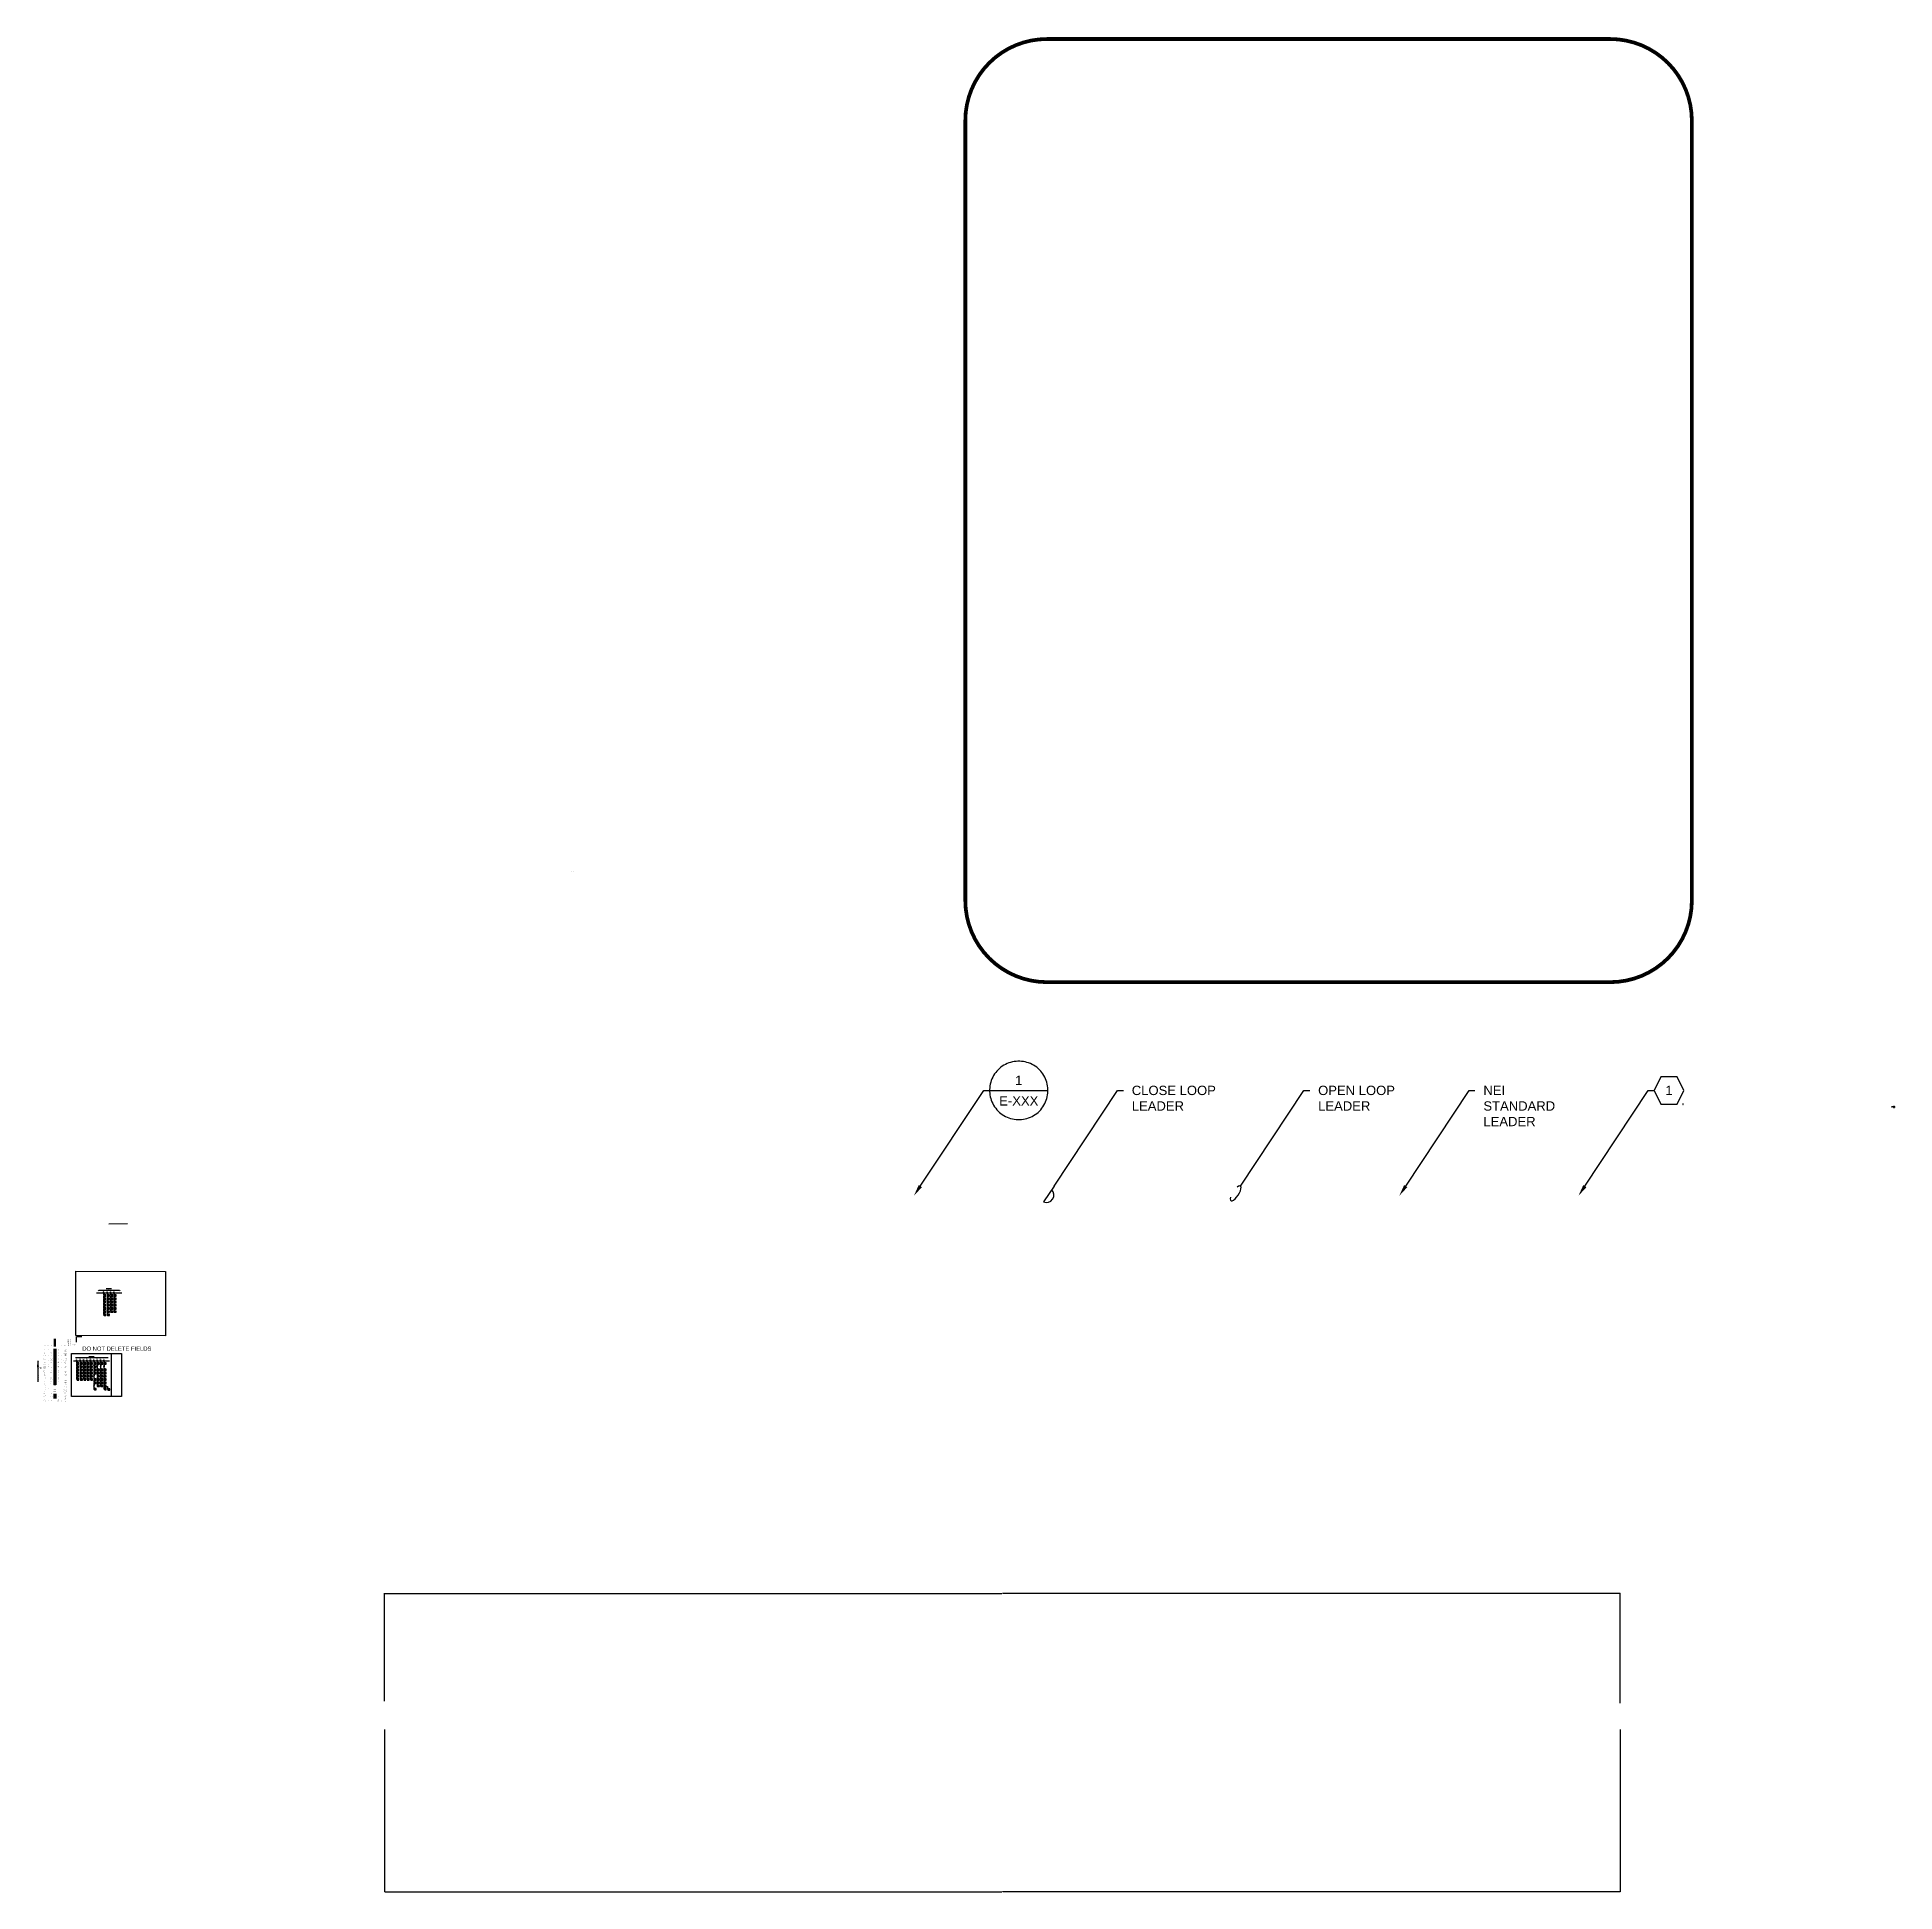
# Model space of a CAD drawing. Extents: x -6502 to 974, y -2456 to 696.
# Drawn here: x -21 to 974, y -297 to 696 of the extents above; entities outside this region: 2.
import ezdxf
from ezdxf import colors
from ezdxf.entities.mleader import LeaderData, LeaderLine
from ezdxf.enums import TextEntityAlignment as Align
from ezdxf.lldxf.tags import DXFTag
from ezdxf.math import Vec2, Vec3

# ---------------------------------------------------------------- set-up
doc = ezdxf.new("R2010")
doc.units = 0
doc.header["$MEASUREMENT"] = 0
for name, pattern in [('DASHDOTX2', [2, 1, -0.5, 0, -0.5]), ('DASHED2', [0.375, 0.25, -0.125]), ('HIDDEN', [0.375, 0.25, -0.125]), ('PHANTOM2', [1.25, 0.625, -0.125, 0.125, -0.125, 0.125, -0.125]), ('PHANTOM4', [0.6875, 0.3125, 0.0625, -0.0625, 0.0625, -0.0625, 0.0625, -0.0625])]:
    doc.linetypes.add(name, pattern=pattern)
for name, color, linetype in [('E-1LIN', 4, 'Continuous'), ('E-1LIN-EQPM-ENCL', 7, 'PHANTOM2'), ('E-DIM', 1, 'Continuous'), ('E-TEXT', 7, 'Continuous'), ('E-TRACKER OUTLINE-10STRING FS', 131, 'Continuous'), ('E-TRACKER OUTLINE-13STRING FS', 161, 'Continuous'), ('E-TXT', 7, 'Continuous'), ('E-WIPE-OUT', 7, 'Continuous'), ('G-ANNO-BOM', 1, 'Continuous'), ('G-ANNO-DEMO', 3, 'Continuous'), ('G-ANNO-DIMS', 1, 'Continuous'), ('G-ANNO-REV1', 2, 'Continuous'), ('G-ANNO-REV2', 2, 'Continuous'), ('G-ANNO-REV3', 2, 'Continuous'), ('G-ANNO-REV4', 2, 'Continuous'), ('G-ANNO-REV5', 2, 'Continuous'), ('G-ANNO-REV6', 2, 'Continuous'), ('G-ANNO-SECT', 2, 'Continuous'), ('G-ANNO-STMP', 2, 'Continuous'), ('G-ANNO-TEXT', 1, 'Continuous'), ('G-ANNO-TEXT-BOUNDARY', 253, 'Continuous'), ('G-ANNO-TTBL', 1, 'Continuous'), ('G-ANNO-TTLE', 3, 'Continuous'), ('G-DETL-LINE', 1, 'PHANTOM2'), ('G-FUTR', 8, 'Continuous'), ('G-TEXT', 7, 'Continuous'), ('PV-AC-TRENCH', 12, 'ACTR'), ('PV-AG-DC1', 142, 'DC1'), ('PV-AG-DC2', 142, 'AGDC2'), ('PV-AG-DC3', 142, 'AGDC3'), ('PV-AG-DC4', 142, 'AGDC4'), ('PV-AG-LV1', 12, 'AGLV1'), ('PV-AG-LV2', 12, 'AGLV2'), ('PV-CAB', 102, 'CAB'), ('PV-CABL-120V', 14, '120V'), ('PV-CABL-208V', 14, '208V'), ('PV-CABL-480V', 14, '480V'), ('PV-CABL-FO1', 122, 'FO ROUTING #1'), ('PV-CABL-FO2', 210, 'FO ROUTING #2'), ('PV-CABL-FO3', 80, 'FO ROUTING #3'), ('PV-CABL-FO4', 170, 'FO ROUTING #4'), ('PV-CABL-G1', 130, 'G1'), ('PV-CABL-G2', 104, 'G2'), ('PV-CABL-G3', 112, 'G3'), ('PV-CABL-G4', 64, 'G4'), ('PV-CABL-MV1', 170, 'MV ROUTING #1'), ('PV-CABL-MV10', 130, 'MV ROUTING #10'), ('PV-CABL-MV11', 170, 'MV ROUTING #11'), ('PV-CABL-MV12', 210, 'MV ROUTING #12'), ('PV-CABL-MV2', 80, 'MV ROUTING #2'), ('PV-CABL-MV3', 210, 'MV ROUTING #3'), ('PV-CABL-MV4', 10, 'MV ROUTING #4'), ('PV-CABL-MV5', 130, 'MV ROUTING #5'), ('PV-CABL-MV6', 170, 'MV ROUTING #6'), ('PV-CABL-MV7', 80, 'MV ROUTING #7'), ('PV-CABL-MV8', 210, 'MV ROUTING #8'), ('PV-CABL-MV9', 10, 'MV ROUTING #9'), ('PV-CATV5', 122, 'CATV5'), ('PV-CATV6', 122, 'CATV6'), ('PV-COMM-CU', 42, 'DASHED2'), ('PV-COMM-EQUIP', 52, 'COMMUNICATION'), ('PV-COMM-FO', 122, 'FO'), ('PV-DC-EQUP', 22, 'Continuous'), ('PV-DC-TRENCH', 12, 'DCTR'), ('PV-EQUIPM', 255, 'Continuous'), ('PV-GRND-CONN', 94, 'Continuous'), ('PV-HARN', 94, 'Continuous'), ('PV-HR', 74, 'Continuous'), ('PV-INSTRUMENTATION', 7, 'Continuous'), ('PV-INVERTER BOUNDARY', 74, 'PHANTOM4'), ('PV-LV-EQUP', 212, 'Continuous'), ('PV-LV-TRENCH', 12, 'LVTR'), ('PV-MESS-CABL', 102, 'Continuous'), ('PV-MV-EQUIP', 162, 'Continuous'), ('PV-OH-MV', 94, 'OVERHEAD'), ('PV-PCS-PAD', 152, 'Continuous'), ('PV-RACK', 132, 'Continuous'), ('PV-SCH-40', 132, 'Continuous'), ('PV-SCH80', 212, 'HIDDEN'), ('PV-TRNK', 212, 'PHANTOM4'), ('PV-UG-DC1', 190, 'UGDC1'), ('PV-UG-DC2', 190, 'UGDC2'), ('PV-UG-DC3', 190, 'UGDC3'), ('PV-UG-DC4', 190, 'UGDC4'), ('PV-UG-LV1', 122, 'UGLV1'), ('PV-UG-LV2', 122, 'UGLV2'), ('PV-UG-MV-CABLE', 5, 'HIDDEN'), ('PV-VNDR', 8, 'Continuous'), ('PV-WIRE MANAGEMENT', 132, 'Continuous')]:
    doc.layers.add(name, color=color, linetype=linetype)
for name, color, linetype, lineweight in [('G-ANNO-HOLD', 30, 'PHANTOM4', 90), ('PV-FENCE', 5, 'FENCELINE1', 20), ('PV-PCS BOUNDARY', 224, 'DASHED2', 90), ('PV-REGION BOUNDARIES', 232, 'Continuous', 90)]:
    doc.layers.add(name, color=color, linetype=linetype, lineweight=lineweight)
doc.layers.add('G-NPLT', color=67, linetype='Continuous', plot=False)
doc.styles.add('NEI-A', font='arial.ttf')
doc.styles.get("Standard").update_dxf_attribs({"font": 'arial.ttf'})
tags = doc.linetypes.add('120V', pattern='A,0.176989,-0.050727,["120V",NEI-A,S=0.1,R=0,X=0,Y=-0.05],-0.379482,0.176989', length=0.784187).pattern_tags.tags
tags[6] = DXFTag(74, 10)
tags = doc.linetypes.add('208V', pattern='A,0.176989,-0.050727,["208V",NEI-A,S=0.1,R=0,X=0,Y=-0.05],-0.379482,0.176989', length=0.784187).pattern_tags.tags
tags[6] = DXFTag(74, 10)
tags = doc.linetypes.add('480V', pattern='A,0.176989,-0.050727,["480V",NEI-A,S=0.1,R=0,X=0,Y=-0.05],-0.379482,0.176989', length=0.784187).pattern_tags.tags
tags[6] = DXFTag(74, 10)
tags = doc.linetypes.add('ACTR', pattern='A,0.176989,-0.00441,["AC TR",NEI-A,S=0.1,R=0,X=0,Y=-0.05],-0.425798,0.176989', length=0.784186).pattern_tags.tags
tags[6] = DXFTag(74, 10)
tags = doc.linetypes.add('AGDC2', pattern='A,0.176989,-0.035266,["DC2",NEI-A,S=0.1,R=0,X=0,Y=-0.05],-0.314734,0.176989', length=0.703978).pattern_tags.tags
tags[6] = DXFTag(74, 10)
tags = doc.linetypes.add('AGDC3', pattern='A,0.176989,-0.035266,["DC3",NEI-A,S=0.1,R=0,X=0,Y=-0.05],-0.314734,0.176989', length=0.703978).pattern_tags.tags
tags[6] = DXFTag(74, 10)
tags = doc.linetypes.add('AGDC4', pattern='A,0.176989,-0.035266,["DC4",NEI-A,S=0.1,R=0,X=0,Y=-0.05],-0.314734,0.176989', length=0.703978).pattern_tags.tags
tags[6] = DXFTag(74, 10)
tags = doc.linetypes.add('AGLV1', pattern='A,0.176989,-0.050716,["LV1",NEI-A,S=0.1,R=0,X=0,Y=-0.05],-0.299284,0.176989', length=0.703978).pattern_tags.tags
tags[6] = DXFTag(74, 10)
tags = doc.linetypes.add('AGLV2', pattern='A,0.176989,-0.050716,["LV2",NEI-A,S=0.1,R=0,X=0,Y=-0.05],-0.299284,0.176989', length=0.703978).pattern_tags.tags
tags[6] = DXFTag(74, 10)
tags = doc.linetypes.add('CAB', pattern='A,0.176989,-0.031378,["CAB",NEI-A,S=0.1,R=0,X=0,Y=-0.05],-0.318622,0.176989', length=0.703978).pattern_tags.tags
tags[6] = DXFTag(74, 10)
tags = doc.linetypes.add('CATV5', pattern='A,0.18216,-0.054518,["CATV5",NEI-A,S=0.1,R=0,X=0,Y=-0.05],-0.505136,0.176989', length=0.918803).pattern_tags.tags
tags[6] = DXFTag(74, 10)
tags = doc.linetypes.add('CATV6', pattern='A,0.18216,-0.054518,["CATV6",NEI-A,S=0.1,R=0,X=0,Y=-0.05],-0.505136,0.176989', length=0.918803).pattern_tags.tags
tags[6] = DXFTag(74, 10)
tags = doc.linetypes.add('COMMS', pattern='A,0,-2.4e-05,0.176985,-0.034911,["COMMS",NEI-A,S=0.1,R=0.359014,X=0,Y=-0.049632],-0.572284,0.176985,-4e-06', length=0.961193).pattern_tags.tags
tags[10] = DXFTag(74, 10)
doc.linetypes.add('COMMUNICATION', pattern='A,0.45,-0.25,["COM",Standard,S=0.1,R=0,X=-0.15,Y=-0.05],-0.3', length=1)
tags = doc.linetypes.add('DC1', pattern='A,0.176989,-0.035266,["DC1",NEI-A,S=0.1,R=0,X=0,Y=-0.05],-0.314734,0.176989', length=0.703978).pattern_tags.tags
tags[6] = DXFTag(74, 10)
tags = doc.linetypes.add('DCTR', pattern='A,0.176989,-0.000454,["DC TR",NEI-A,S=0.1,R=0,X=0,Y=-0.05],-0.429755,0.176989', length=0.784187).pattern_tags.tags
tags[6] = DXFTag(74, 10)
doc.linetypes.add('FENCELINE1', pattern='A,0.25,-0.1,[133,ltypeshp.shx,S=0.1,R=0,X=-0.1,Y=0],-0.1,1', length=1.45)
tags = doc.linetypes.add('FIBER', pattern='A,0.376989,-0.053001,["FO",NEI-A,S=0.1,R=0,X=0,Y=-0.05],-0.246999,0.376989', length=1.053978).pattern_tags.tags
tags[6] = DXFTag(74, 10)
tags = doc.linetypes.add('FO', pattern='A,0.337008,-0.050516,["FO",NEI-A,S=0.1,R=0,X=0,Y=-0.05],-0.249371,0.337008', length=0.973903).pattern_tags.tags
tags[6] = DXFTag(74, 10)
doc.linetypes.add('FO ROUTING #1', pattern='A,1,-0.25,0,0.1,-0.25,["FO1",NEI-A,S=0.5,R=0,X=0,Y=-0.2],-1.5', length=3.1)
doc.linetypes.add('FO ROUTING #2', pattern='A,1,-0.25,0,0.1,-0.25,["FO2",NEI-A,S=0.5,R=0,X=0,Y=-0.2],-1.5', length=3.1)
doc.linetypes.add('FO ROUTING #3', pattern='A,1,-0.25,0,0.1,-0.25,["FO3",NEI-A,S=0.5,R=0,X=0,Y=-0.2],-1.5', length=3.1)
doc.linetypes.add('FO ROUTING #4', pattern='A,1,-0.25,0,0.1,-0.25,["FO4",NEI-A,S=0.5,R=0,X=0,Y=-0.2],-1.5', length=3.1)
tags = doc.linetypes.add('G1', pattern='A,0.176989,-0.056821,["G1",NEI-A,S=0.1,R=0,X=0,Y=-0.05],-0.243179,0.176989', length=0.653978).pattern_tags.tags
tags[6] = DXFTag(74, 10)
tags = doc.linetypes.add('G2', pattern='A,0.176989,-0.056821,["G2",NEI-A,S=0.1,R=0,X=0,Y=-0.05],-0.243179,0.176989', length=0.653978).pattern_tags.tags
tags[6] = DXFTag(74, 10)
tags = doc.linetypes.add('G3', pattern='A,0.176989,-0.056821,["G3",NEI-A,S=0.1,R=0,X=0,Y=-0.05],-0.243179,0.176989', length=0.653978).pattern_tags.tags
tags[6] = DXFTag(74, 10)
tags = doc.linetypes.add('G4', pattern='A,0.176989,-0.056821,["G4",NEI-A,S=0.1,R=0,X=0,Y=-0.05],-0.243179,0.176989', length=0.653978).pattern_tags.tags
tags[6] = DXFTag(74, 10)
tags = doc.linetypes.add('LVTR', pattern='A,0.176989,-0.015904,["LV TR",NEI-A,S=0.1,R=0,X=0,Y=-0.05],-0.414304,0.176989', length=0.784186).pattern_tags.tags
tags[6] = DXFTag(74, 10)
doc.linetypes.add('MV ROUTING #1', pattern='A,1,-0.25,0,0.1,-0.25,["MV1",NEI-A,S=0.5,R=0,X=0,Y=-0.2],-1.5', length=3.1)
doc.linetypes.add('MV ROUTING #10', pattern='A,1,-0.25,0,0.1,-0.25,["MV10",NEI-A,S=0.5,R=0,X=0,Y=-0.2],-1.99', length=3.59)
doc.linetypes.add('MV ROUTING #11', pattern='A,1,-0.25,0,0.1,-0.25,["MV11",NEI-A,S=0.5,R=0,X=0,Y=-0.2],-1.99', length=3.59)
doc.linetypes.add('MV ROUTING #12', pattern='A,1,-0.25,0,0.1,-0.25,["MV12",NEI-A,S=0.5,R=0,X=0,Y=-0.2],-1.99', length=3.59)
doc.linetypes.add('MV ROUTING #2', pattern='A,1,-0.25,0,0.1,-0.25,["MV2",NEI-A,S=0.5,R=0,X=0,Y=-0.2],-1.5', length=3.1)
doc.linetypes.add('MV ROUTING #3', pattern='A,1,-0.25,0,0.1,-0.25,["MV3",NEI-A,S=0.5,R=0,X=0,Y=-0.2],-1.5', length=3.1)
doc.linetypes.add('MV ROUTING #4', pattern='A,1,-0.25,0,0.1,-0.25,["MV4",NEI-A,S=0.5,R=0,X=0,Y=-0.2],-1.5', length=3.1)
doc.linetypes.add('MV ROUTING #5', pattern='A,1,-0.25,0,0.1,-0.25,["MV5",NEI-A,S=0.5,R=0,X=0,Y=-0.2],-1.5', length=3.1)
doc.linetypes.add('MV ROUTING #6', pattern='A,1,-0.25,0,0.1,-0.25,["MV6",NEI-A,S=0.5,R=0,X=0,Y=-0.2],-1.5', length=3.1)
doc.linetypes.add('MV ROUTING #7', pattern='A,1,-0.25,0,0.1,-0.25,["MV7",NEI-A,S=0.5,R=0,X=0,Y=-0.2],-1.5', length=3.1)
doc.linetypes.add('MV ROUTING #8', pattern='A,1,-0.25,0,0.1,-0.25,["MV8",NEI-A,S=0.5,R=0,X=0,Y=-0.2],-1.5', length=3.1)
doc.linetypes.add('MV ROUTING #9', pattern='A,1,-0.25,0,0.1,-0.25,["MV9",NEI-A,S=0.5,R=0,X=0,Y=-0.2],-1.5', length=3.1)
tags = doc.linetypes.add('OVERHEAD', pattern='A,0.226989,-0.048636,["OHE",NEI-A,S=0.1,R=0,X=0,Y=-0.05],-0.351364,0.226989', length=0.853978).pattern_tags.tags
tags[6] = DXFTag(74, 10)
tags = doc.linetypes.add('UGDC1', pattern='A,0.176989,-0.035266,["DC1",NEI-A,S=0.1,R=0,X=0,Y=-0.05],-0.314734,0.176989', length=0.703978).pattern_tags.tags
tags[6] = DXFTag(74, 10)
tags = doc.linetypes.add('UGDC2', pattern='A,0.176989,-0.035266,["DC2",NEI-A,S=0.1,R=0,X=0,Y=-0.05],-0.314734,0.176989', length=0.703978).pattern_tags.tags
tags[6] = DXFTag(74, 10)
tags = doc.linetypes.add('UGDC3', pattern='A,0.176989,-0.035266,["DC3",NEI-A,S=0.1,R=0,X=0,Y=-0.05],-0.314734,0.176989', length=0.703978).pattern_tags.tags
tags[6] = DXFTag(74, 10)
tags = doc.linetypes.add('UGDC4', pattern='A,0.176989,-0.035266,["DC4",NEI-A,S=0.1,R=0,X=0,Y=-0.05],-0.314734,0.176989', length=0.703978).pattern_tags.tags
tags[6] = DXFTag(74, 10)
tags = doc.linetypes.add('UGLV1', pattern='A,0.176989,-0.050716,["LV1",NEI-A,S=0.1,R=0,X=0,Y=-0.05],-0.299284,0.176989', length=0.703978).pattern_tags.tags
tags[6] = DXFTag(74, 10)
tags = doc.linetypes.add('UGLV2', pattern='A,0.176989,-0.050716,["LV2",NEI-A,S=0.1,R=0,X=0,Y=-0.05],-0.299284,0.176989', length=0.703978).pattern_tags.tags
tags[6] = DXFTag(74, 10)
doc.dimstyles.new('NEI-A', dxfattribs={"dimtxt": 0.1, "dimasz": 0.125, "dimexe": 0.0625, "dimexo": 0.0625, "dimgap": 0.0625, "dimtad": 0, "dimtih": 1, "dimtoh": 1, "dimdec": 4, "dimzin": 3, "dimdsep": 46, "dimlunit": 4, "dimtxsty": 'NEI-A', "dimcen": 0, "dimadec": 0, "dimazin": 0, "dimtfac": 0.75, "dimtdec": 4, "dimtofl": 0, "dimtmove": 0, "dimatfit": 3, "dimfxl": 1, "dimfrac": 1, "dimtolj": 1, "dimtzin": 0, "dimarcsym": 0})

# ---------------------------------------------------------------- blocks, each defined once
blk = doc.blocks.new('ellipse-half1')
at = {"color": 0}
blk.add_line((-1, 0), (0.625, 0), dxfattribs=at)
blk.add_arc((0, -0.125), 0.637, 11.30993, 168.69007, dxfattribs=at)
blk = doc.blocks.new('Equipment Callout Arrowhead .75')
at = {"color": 0}
blk.add_ellipse((-0.25, 0), major_axis=(0.743, 0), ratio=0.350959, start_param=-0.80282, end_param=3.944413, dxfattribs=at)
blk = doc.blocks.new('KEYN')
at = {"transparency": 16777216}
blk.add_wipeout([(-0.158, 0), (-0.088, 0.147), (0.088, 0.147), (0.159, 0), (0.088, -0.147), (-0.088, -0.147)], dxfattribs=at).dxf.layer = 'E-WIPE-OUT'
at = {"layer": 'G-ANNO-TEXT', "transparency": 16777216}
blk.add_lwpolyline([(-0.088, 0.147), (-0.158, 0), (-0.088, -0.147), (0.088, -0.147), (0.159, 0), (0.088, 0.147), (-0.088, 0.147)], dxfattribs=at)
at = {"layer": 'G-ANNO-TEXT', "transparency": 16777216, "style": 'NEI-A'}
blk.add_attdef('#', text='', height=0.1, dxfattribs=at).set_placement((0, 0), align=Align.MIDDLE_CENTER)
blk = doc.blocks.new('*D20')
at = {"layer": 'Defpoints', "color": 0, "transparency": 16777216}
for p in [(165.12, -210.3), (826.7, -210.3), (826.7, -297.2)]:
    blk.add_point(p, dxfattribs=at)
at = {"layer": 'E-DIM', "color": 0, "lineweight": -2, "transparency": 16777216}
for p, q in [((165.12, -210.36), (165.12, -297.26)), ((826.7, -210.36), (826.7, -297.26)), ((165.24, -297.2), (495.58, -297.2)), ((826.57, -297.2), (496.23, -297.2))]:
    blk.add_line(p, q, dxfattribs=at)
at = {"layer": 'E-DIM', "color": 0, "transparency": 16777216}
for points in [[(165.24, -297.18), (165.24, -297.22), (165.12, -297.2)], [(826.57, -297.18), (826.57, -297.22), (826.7, -297.2)]]:
    blk.add_solid(points, dxfattribs=at)
at = {"layer": 'E-DIM', "color": 0, "transparency": 16777216, "insert": (495.91, -297.2), "char_height": 0.1, "attachment_point": 5, "style": 'NEI-A'}
blk.add_mtext('\\A1;55\'-1{\\H0.75x;\\S9#16;}"', dxfattribs=at)
blk = doc.blocks.new('*D19')
at = {"layer": 'Defpoints', "color": 0, "transparency": 16777216}
for p in [(826.7, -137.51), (165.12, -195.21), (826.7, -196.31)]:
    blk.add_point(p, dxfattribs=at)
at = {"layer": 'E-DIM', "color": 0, "lineweight": -2, "transparency": 16777216}
for p, q in [((165.12, -195.15), (165.12, -137.44)), ((165.24, -137.51), (495.58, -137.51)), ((826.57, -137.51), (496.23, -137.51)), ((826.7, -196.25), (826.7, -137.44))]:
    blk.add_line(p, q, dxfattribs=at)
at = {"layer": 'E-DIM', "color": 0, "transparency": 16777216}
for points in [[(165.24, -137.48), (165.24, -137.53), (165.12, -137.51)], [(826.57, -137.48), (826.57, -137.53), (826.7, -137.51)]]:
    blk.add_solid(points, dxfattribs=at)
at = {"layer": 'E-DIM', "color": 0, "transparency": 16777216, "insert": (495.91, -137.51), "char_height": 0.1, "attachment_point": 5, "style": 'NEI-A'}
blk.add_mtext('\\A1;55\'-1{\\H0.75x;\\S9#16;}"', dxfattribs=at)
blk = doc.blocks.new('NEI-DETAILCALLOUT')
at = {"transparency": 16777216}
blk.add_wipeout([(-0.312, -0.01), (-0.311, -0.029), (-0.309, -0.049), (-0.305, -0.068), (-0.3, -0.087), (-0.294, -0.106), (-0.287, -0.124), (-0.279, -0.142), (-0.269, -0.159), (-0.259, -0.176), (-0.247, -0.192), (-0.235, -0.207), (-0.221, -0.221), (-0.207, -0.235), (-0.192, -0.247), (-0.176, -0.259), (-0.159, -0.269), (-0.142, -0.279), (-0.124, -0.287), (-0.106, -0.294), (-0.087, -0.3), (-0.068, -0.305), (-0.049, -0.309), (-0.029, -0.311), (-0.01, -0.312), (0.01, -0.312), (0.029, -0.311), (0.049, -0.309), (0.068, -0.305), (0.087, -0.3), (0.106, -0.294), (0.124, -0.287), (0.142, -0.279), (0.159, -0.269), (0.176, -0.259), (0.192, -0.247), (0.207, -0.235), (0.221, -0.221), (0.235, -0.207), (0.247, -0.192), (0.259, -0.176), (0.269, -0.159), (0.279, -0.142), (0.287, -0.124), (0.294, -0.106), (0.3, -0.087), (0.305, -0.068), (0.309, -0.049), (0.311, -0.029), (0.312, -0.01), (0.312, 0.01), (0.311, 0.029), (0.309, 0.049), (0.305, 0.068), (0.3, 0.087), (0.294, 0.106), (0.287, 0.124), (0.279, 0.142), (0.269, 0.159), (0.259, 0.176), (0.247, 0.192), (0.235, 0.207), (0.221, 0.221), (0.207, 0.235), (0.192, 0.247), (0.176, 0.259), (0.159, 0.269), (0.142, 0.279), (0.124, 0.287), (0.106, 0.294), (0.087, 0.3), (0.068, 0.305), (0.049, 0.309), (0.029, 0.311), (0.01, 0.312), (-0.01, 0.312), (-0.029, 0.311), (-0.049, 0.309), (-0.068, 0.305), (-0.087, 0.3), (-0.106, 0.294), (-0.124, 0.287), (-0.142, 0.279), (-0.159, 0.269), (-0.176, 0.259), (-0.192, 0.247), (-0.207, 0.235), (-0.221, 0.221), (-0.235, 0.207), (-0.247, 0.192), (-0.259, 0.176), (-0.269, 0.159), (-0.279, 0.142), (-0.287, 0.124), (-0.294, 0.106), (-0.3, 0.087), (-0.305, 0.068), (-0.309, 0.049), (-0.311, 0.029), (-0.312, 0.01)], dxfattribs=at)
blk.add_line((-0.312, 0), (0.312, 0), dxfattribs=at)
at = {"transparency": 16777216, "flags": 128}
blk.add_lwpolyline([(-0.312, -0.01), (-0.311, -0.029), (-0.309, -0.049), (-0.305, -0.068), (-0.3, -0.087), (-0.294, -0.106), (-0.287, -0.124), (-0.279, -0.142), (-0.269, -0.159), (-0.259, -0.176), (-0.247, -0.192), (-0.235, -0.207), (-0.221, -0.221), (-0.207, -0.235), (-0.192, -0.247), (-0.176, -0.259), (-0.159, -0.269), (-0.142, -0.279), (-0.124, -0.287), (-0.106, -0.294), (-0.087, -0.3), (-0.068, -0.305), (-0.049, -0.309), (-0.029, -0.311), (-0.01, -0.312), (0.01, -0.312), (0.029, -0.311), (0.049, -0.309), (0.068, -0.305), (0.087, -0.3), (0.106, -0.294), (0.124, -0.287), (0.142, -0.279), (0.159, -0.269), (0.176, -0.259), (0.192, -0.247), (0.207, -0.235), (0.221, -0.221), (0.235, -0.207), (0.247, -0.192), (0.259, -0.176), (0.269, -0.159), (0.279, -0.142), (0.287, -0.124), (0.294, -0.106), (0.3, -0.087), (0.305, -0.068), (0.309, -0.049), (0.311, -0.029), (0.312, -0.01), (0.312, 0.01), (0.311, 0.029), (0.309, 0.049), (0.305, 0.068), (0.3, 0.087), (0.294, 0.106), (0.287, 0.124), (0.279, 0.142), (0.269, 0.159), (0.259, 0.176), (0.247, 0.192), (0.235, 0.207), (0.221, 0.221), (0.207, 0.235), (0.192, 0.247), (0.176, 0.259), (0.159, 0.269), (0.142, 0.279), (0.124, 0.287), (0.106, 0.294), (0.087, 0.3), (0.068, 0.305), (0.049, 0.309), (0.029, 0.311), (0.01, 0.312), (-0.01, 0.312), (-0.029, 0.311), (-0.049, 0.309), (-0.068, 0.305), (-0.087, 0.3), (-0.106, 0.294), (-0.124, 0.287), (-0.142, 0.279), (-0.159, 0.269), (-0.176, 0.259), (-0.192, 0.247), (-0.207, 0.235), (-0.221, 0.221), (-0.235, 0.207), (-0.247, 0.192), (-0.259, 0.176), (-0.269, 0.159), (-0.279, 0.142), (-0.287, 0.124), (-0.294, 0.106), (-0.3, 0.087), (-0.305, 0.068), (-0.309, 0.049), (-0.311, 0.029), (-0.312, 0.01)], close=True, dxfattribs=at)
at = {"transparency": 16777216, "style": 'NEI-A'}
blk.add_attdef('VIEWNUMBER', text='', height=0.1, dxfattribs=at).set_placement((0, 0.028), align=Align.BOTTOM_CENTER)
blk.add_attdef('SHEETNUMBER', text='', height=0.1, dxfattribs=at).set_placement((0, -0.062), align=Align.TOP_CENTER)
blk = doc.blocks.new('*U18')
h = blk.add_hatch(color=256)
edge = h.paths.add_edge_path()
edge.add_line((-0.31, 0), (-0.44, 0))
edge.add_line((-0.44, 0), (0, 0.44))
edge.add_line((0, 0.44), (0.44, 0))
edge.add_line((0.44, 0), (0.31, 0))
edge.add_arc((0, 0), 0.312, 0, 180)
for q in [(-1.29, 0), (0.31, 0)]:
    blk.add_line((-0.31, 0), q)
blk.add_lwpolyline([(-1.29, 0.12), (-1.23, 0.12), (-1.23, 0), (-1.29, 0)], close=True)
blk.add_lwpolyline([(-0.31, 0), (-0.44, 0), (0, 0.44), (0.44, 0), (0.31, 0, 1)], format="xyb", close=True)
at = {"flags": 128}
blk.add_lwpolyline([(-0.31, -0.01), (-0.31, -0.03), (-0.31, -0.05), (-0.31, -0.07), (-0.3, -0.09), (-0.29, -0.11), (-0.29, -0.12), (-0.28, -0.14), (-0.27, -0.16), (-0.26, -0.18), (-0.25, -0.19), (-0.23, -0.21), (-0.22, -0.22), (-0.21, -0.23), (-0.19, -0.25), (-0.18, -0.26), (-0.16, -0.27), (-0.14, -0.28), (-0.12, -0.29), (-0.11, -0.29), (-0.09, -0.3), (-0.07, -0.31), (-0.05, -0.31), (-0.03, -0.31), (-0.01, -0.31), (0.01, -0.31), (0.03, -0.31), (0.05, -0.31), (0.07, -0.31), (0.09, -0.3), (0.11, -0.29), (0.12, -0.29), (0.14, -0.28), (0.16, -0.27), (0.18, -0.26), (0.19, -0.25), (0.21, -0.23), (0.22, -0.22), (0.23, -0.21), (0.25, -0.19), (0.26, -0.18), (0.27, -0.16), (0.28, -0.14), (0.29, -0.12), (0.29, -0.11), (0.3, -0.09), (0.31, -0.07), (0.31, -0.05), (0.31, -0.03), (0.31, -0.01), (0.31, 0.01), (0.31, 0.03), (0.31, 0.05), (0.31, 0.07), (0.3, 0.09), (0.29, 0.11), (0.29, 0.12), (0.28, 0.14), (0.27, 0.16), (0.26, 0.18), (0.25, 0.19), (0.23, 0.21), (0.22, 0.22), (0.21, 0.23), (0.19, 0.25), (0.18, 0.26), (0.16, 0.27), (0.14, 0.28), (0.12, 0.29), (0.11, 0.29), (0.09, 0.3), (0.07, 0.31), (0.05, 0.31), (0.03, 0.31), (0.01, 0.31), (-0.01, 0.31), (-0.03, 0.31), (-0.05, 0.31), (-0.07, 0.31), (-0.09, 0.3), (-0.11, 0.29), (-0.12, 0.29), (-0.14, 0.28), (-0.16, 0.27), (-0.18, 0.26), (-0.19, 0.25), (-0.21, 0.23), (-0.22, 0.22), (-0.23, 0.21), (-0.25, 0.19), (-0.26, 0.18), (-0.27, 0.16), (-0.28, 0.14), (-0.29, 0.12), (-0.29, 0.11), (-0.3, 0.09), (-0.31, 0.07), (-0.31, 0.05), (-0.31, 0.03), (-0.31, 0.01)], close=True, dxfattribs=at)
at = {"style": 'NEI-A'}
blk.add_attdef('VIEWNUMBER', text='', height=0.15, dxfattribs=at).set_placement((0, 0.03), align=Align.BOTTOM_CENTER)
blk.add_attdef('SHEETNUMBER', text='', height=0.15, dxfattribs=at).set_placement((0, -0.06), align=Align.TOP_CENTER)
blk.add_wipeout([(-0.31, -0.01), (-0.31, -0.03), (-0.31, -0.05), (-0.31, -0.07), (-0.3, -0.09), (-0.29, -0.11), (-0.29, -0.12), (-0.28, -0.14), (-0.27, -0.16), (-0.26, -0.18), (-0.25, -0.19), (-0.23, -0.21), (-0.22, -0.22), (-0.21, -0.23), (-0.19, -0.25), (-0.18, -0.26), (-0.16, -0.27), (-0.14, -0.28), (-0.12, -0.29), (-0.11, -0.29), (-0.09, -0.3), (-0.07, -0.31), (-0.05, -0.31), (-0.03, -0.31), (-0.01, -0.31), (0.01, -0.31), (0.03, -0.31), (0.05, -0.31), (0.07, -0.31), (0.09, -0.3), (0.11, -0.29), (0.12, -0.29), (0.14, -0.28), (0.16, -0.27), (0.18, -0.26), (0.19, -0.25), (0.21, -0.23), (0.22, -0.22), (0.23, -0.21), (0.25, -0.19), (0.26, -0.18), (0.27, -0.16), (0.28, -0.14), (0.29, -0.12), (0.29, -0.11), (0.3, -0.09), (0.31, -0.07), (0.31, -0.05), (0.31, -0.03), (0.31, -0.01), (0.31, 0.01), (0.31, 0.03), (0.31, 0.05), (0.31, 0.07), (0.3, 0.09), (0.29, 0.11), (0.29, 0.12), (0.28, 0.14), (0.27, 0.16), (0.26, 0.18), (0.25, 0.19), (0.23, 0.21), (0.22, 0.22), (0.21, 0.23), (0.19, 0.25), (0.18, 0.26), (0.16, 0.27), (0.14, 0.28), (0.12, 0.29), (0.11, 0.29), (0.09, 0.3), (0.07, 0.31), (0.05, 0.31), (0.03, 0.31), (0.01, 0.31), (-0.01, 0.31), (-0.03, 0.31), (-0.05, 0.31), (-0.07, 0.31), (-0.09, 0.3), (-0.11, 0.29), (-0.12, 0.29), (-0.14, 0.28), (-0.16, 0.27), (-0.18, 0.26), (-0.19, 0.25), (-0.21, 0.23), (-0.22, 0.22), (-0.23, 0.21), (-0.25, 0.19), (-0.26, 0.18), (-0.27, 0.16), (-0.28, 0.14), (-0.29, 0.12), (-0.29, 0.11), (-0.3, 0.09), (-0.31, 0.07), (-0.31, 0.05), (-0.31, 0.03), (-0.31, 0.01)])
blk.add_lwpolyline([(-0.31, 0), (0.31, 0), (0.31, 0)])
blk.add_circle((0, 0), 0.314)
blk = doc.blocks.new('*U59')
at = {"linetype": 'Continuous'}
blk.add_lwpolyline([(0.83, 0.17), (0, 0.17), (0, -0.5), (0.83, -0.5)], close=True, dxfattribs=at)
at = {"layer": 'Defpoints', "linetype": 'DASHED2'}
for centre in [(0, 0), (0, -0.33), (0.15, -0.33)]:
    blk.add_circle(centre, 0.01, dxfattribs=at)
blk = doc.blocks.new('ARROW')
h = blk.add_hatch()
h.set_pattern_fill('ANSI31', color=256)
h.paths.add_polyline_path([(0, 0), (-0.07, -0.11), (0.07, -0.11)])
h = blk.add_hatch(color=256)
h.dxf.hatch_style = 1
h.paths.add_polyline_path([(0, 0), (-0.07, -0.11), (0.07, -0.11)])
blk.add_lwpolyline([(0, 0), (-0.07, -0.11), (0.07, -0.11), (0, 0)], close=True)
blk = doc.blocks.new('FAULT INDICATOR')
at = {"layer": 'E-1LIN'}
blk.add_circle((0, 0), 0.141, dxfattribs=at)
at = {"layer": 'E-1LIN', "insert": (-0.1, 0.1), "char_height": 0.1, "attachment_point": 1, "style": 'NEI-A'}
blk.add_mtext_dynamic_manual_height_columns('FI', width=0.49, gutter_width=0.547, heights=[0], dxfattribs=at)
blk = doc.blocks.new('*U60')
h = blk.add_hatch(color=256)
h.dxf.hatch_style = 1
h.paths.add_polyline_path([(0.3, 0.17), (0.26, 0.11), (0.33, 0.11)])
h = blk.add_hatch(color=256)
h.dxf.hatch_style = 1
h.paths.add_polyline_path([(0.3, -0.17), (0.33, -0.11), (0.26, -0.11)])
for points in [[(0.07, 0), (0.52, 0)], [(0.3, -0.11), (0.3, 0.11)]]:
    blk.add_lwpolyline(points)
for points in [[(0.26, 0.11), (0.33, 0.11), (0.3, 0.17)], [(0.33, -0.11), (0.26, -0.11), (0.3, -0.17)]]:
    blk.add_lwpolyline(points, close=True)
at = {"layer": 'PV-MV-EQUIP', "linetype": 'Continuous'}
blk.add_lwpolyline([(0, -0.24), (0.6, -0.24), (0.6, 0.24), (0, 0.24)], close=True, dxfattribs=at)
blk = doc.blocks.new('A$Cc326a1cc')
for p, q in [((-0.5, 0), (-0.5, 0)), ((-0.5, 0), (-0.5, 0)), ((-0.3, 0), (-0.4, 0)), ((-0.4, 0), (-0.4, 0))]:
    blk.add_line(p, q)
blk.add_lwpolyline([(-0.1, 0.1), (-0.1, -0.1), (-0.3, -0.1), (-0.3, 0.1)], close=True)
for points in [[(-0.3, 0.1), (-0.3, 0.1)], [(-0.3, 0.1), (-0.1, -0.1)], [(0, 0), (-0.1, 0)], [(-0.1, -0.1), (-0.1, -0.1)]]:
    blk.add_lwpolyline(points)
blk = doc.blocks.new('3 WAY MV JB')
h = blk.add_hatch(color=256)
h.dxf.hatch_style = 1
h.paths.add_polyline_path([(0.17, -0.45), (0.21, -0.38), (0.13, -0.38)])
h = blk.add_hatch(color=256)
h.dxf.hatch_style = 1
h.paths.add_polyline_path([(0.32, -0.07), (0.28, -0.14), (0.36, -0.14)])
h = blk.add_hatch(color=256)
h.dxf.hatch_style = 1
h.paths.add_polyline_path([(0.49, -0.45), (0.53, -0.38), (0.45, -0.38)])
for points in [[(0.08, -0.26), (0.56, -0.26)], [(0.17, -0.38), (0.17, -0.26)], [(0.32, -0.26), (0.32, -0.14)], [(0.49, -0.38), (0.49, -0.26)]]:
    blk.add_lwpolyline(points)
for points in [[(0.21, -0.38), (0.13, -0.38), (0.17, -0.45)], [(0.28, -0.14), (0.36, -0.14), (0.32, -0.07)], [(0.53, -0.38), (0.45, -0.38), (0.49, -0.45)]]:
    blk.add_lwpolyline(points, close=True)
at = {"layer": 'PV-MV-EQUIP', "linetype": 'Continuous'}
blk.add_lwpolyline([(0, -0.52), (0.64, -0.52), (0.64, 0), (0, 0)], close=True, dxfattribs=at)
blk = doc.blocks.new('*U96')
at = {"linetype": 'Continuous'}
blk.add_lwpolyline([(0.83, 0.17), (0, 0.17), (0, -0.5), (0.83, -0.5)], close=True, dxfattribs=at)
at = {"layer": 'Defpoints', "linetype": 'DASHED2'}
for centre in [(0, 0), (0, -0.33), (0.15, -0.33)]:
    blk.add_circle(centre, 0.01, dxfattribs=at)
blk = doc.blocks.new('*U97')
at = {"linetype": 'Continuous'}
blk.add_lwpolyline([(0.83, 0.17), (0, 0.17), (0, -0.5), (0.83, -0.5)], close=True, dxfattribs=at)
at = {"layer": 'Defpoints', "linetype": 'DASHED2'}
for centre in [(0, 0), (0, -0.33), (0.15, -0.33)]:
    blk.add_circle(centre, 0.01, dxfattribs=at)
blk = doc.blocks.new('*U98')
at = {"linetype": 'Continuous'}
blk.add_lwpolyline([(0.83, 0.17), (0, 0.17), (0, -0.5), (0.83, -0.5)], close=True, dxfattribs=at)
at = {"layer": 'Defpoints', "linetype": 'DASHED2'}
for centre in [(0, 0), (0, -0.33), (0.15, -0.33)]:
    blk.add_circle(centre, 0.01, dxfattribs=at)
blk = doc.blocks.new('*U99')
at = {"linetype": 'Continuous'}
blk.add_lwpolyline([(0.83, 0.17), (0, 0.17), (0, -0.5), (0.83, -0.5)], close=True, dxfattribs=at)
at = {"layer": 'Defpoints', "linetype": 'DASHED2'}
for centre in [(0, 0), (0, -0.33), (0.15, -0.33)]:
    blk.add_circle(centre, 0.01, dxfattribs=at)
blk = doc.blocks.new('*U100')
at = {"linetype": 'Continuous'}
blk.add_lwpolyline([(0.83, 0.17), (0, 0.17), (0, -0.5), (0.83, -0.5)], close=True, dxfattribs=at)
at = {"layer": 'Defpoints', "linetype": 'DASHED2'}
for centre in [(0, 0), (0, -0.33), (0.15, -0.33)]:
    blk.add_circle(centre, 0.01, dxfattribs=at)
blk = doc.blocks.new('*U101')
at = {"linetype": 'Continuous'}
blk.add_lwpolyline([(0.83, 0.17), (0, 0.17), (0, -0.5), (0.83, -0.5)], close=True, dxfattribs=at)
at = {"layer": 'Defpoints', "linetype": 'DASHED2'}
for centre in [(0, 0), (0, -0.33), (0.15, -0.33)]:
    blk.add_circle(centre, 0.01, dxfattribs=at)
blk = doc.blocks.new('*U102')
at = {"linetype": 'Continuous'}
blk.add_lwpolyline([(0.83, 0.17), (0, 0.17), (0, -0.5), (0.83, -0.5)], close=True, dxfattribs=at)
at = {"layer": 'Defpoints', "linetype": 'DASHED2'}
for centre in [(0, 0), (0, -0.33), (0.15, -0.33)]:
    blk.add_circle(centre, 0.01, dxfattribs=at)
blk = doc.blocks.new('*U103')
at = {"linetype": 'Continuous'}
blk.add_lwpolyline([(0.83, 0.17), (0, 0.17), (0, -0.5), (0.83, -0.5)], close=True, dxfattribs=at)
at = {"layer": 'Defpoints', "linetype": 'DASHED2'}
for centre in [(0, 0), (0, -0.33), (0.15, -0.33)]:
    blk.add_circle(centre, 0.01, dxfattribs=at)
blk = doc.blocks.new('*U104')
at = {"linetype": 'Continuous'}
blk.add_lwpolyline([(0.83, 0.17), (0, 0.17), (0, -0.5), (0.83, -0.5)], close=True, dxfattribs=at)
at = {"layer": 'Defpoints', "linetype": 'DASHED2'}
for centre in [(0, 0), (0, -0.33), (0.15, -0.33)]:
    blk.add_circle(centre, 0.01, dxfattribs=at)
blk = doc.blocks.new('*U105')
at = {"linetype": 'Continuous'}
blk.add_lwpolyline([(0.83, 0.17), (0, 0.17), (0, -0.5), (0.83, -0.5)], close=True, dxfattribs=at)
at = {"layer": 'Defpoints', "linetype": 'DASHED2'}
for centre in [(0, 0), (0, -0.33), (0.15, -0.33)]:
    blk.add_circle(centre, 0.01, dxfattribs=at)
blk = doc.blocks.new('*U106')
at = {"linetype": 'Continuous'}
blk.add_lwpolyline([(0.83, 0.17), (0, 0.17), (0, -0.5), (0.83, -0.5)], close=True, dxfattribs=at)
at = {"layer": 'Defpoints', "linetype": 'DASHED2'}
for centre in [(0, 0), (0, -0.33), (0.15, -0.33)]:
    blk.add_circle(centre, 0.01, dxfattribs=at)
blk = doc.blocks.new('*U107')
at = {"linetype": 'Continuous'}
blk.add_lwpolyline([(0.83, 0.17), (0, 0.17), (0, -0.5), (0.83, -0.5)], close=True, dxfattribs=at)
at = {"layer": 'Defpoints', "linetype": 'DASHED2'}
for centre in [(0, 0), (0, -0.33), (0.15, -0.33)]:
    blk.add_circle(centre, 0.01, dxfattribs=at)
blk = doc.blocks.new('*U108')
at = {"linetype": 'Continuous'}
blk.add_lwpolyline([(0.83, 0.17), (0, 0.17), (0, -0.5), (0.83, -0.5)], close=True, dxfattribs=at)
at = {"layer": 'Defpoints', "linetype": 'DASHED2'}
for centre in [(0, 0), (0, -0.33), (0.15, -0.33)]:
    blk.add_circle(centre, 0.01, dxfattribs=at)
blk = doc.blocks.new('*U109')
at = {"linetype": 'Continuous'}
blk.add_lwpolyline([(0.83, 0.17), (0, 0.17), (0, -0.5), (0.83, -0.5)], close=True, dxfattribs=at)
at = {"layer": 'Defpoints', "linetype": 'DASHED2'}
for centre in [(0, 0), (0, -0.33), (0.15, -0.33)]:
    blk.add_circle(centre, 0.01, dxfattribs=at)
blk = doc.blocks.new('*U110')
at = {"linetype": 'Continuous'}
blk.add_lwpolyline([(0.83, 0.17), (0, 0.17), (0, -0.5), (0.83, -0.5)], close=True, dxfattribs=at)
at = {"layer": 'Defpoints', "linetype": 'DASHED2'}
for centre in [(0, 0), (0, -0.33), (0.15, -0.33)]:
    blk.add_circle(centre, 0.01, dxfattribs=at)
blk = doc.blocks.new('*U111')
at = {"linetype": 'Continuous'}
blk.add_lwpolyline([(0.83, 0.17), (0, 0.17), (0, -0.5), (0.83, -0.5)], close=True, dxfattribs=at)
at = {"layer": 'Defpoints', "linetype": 'DASHED2'}
for centre in [(0, 0), (0, -0.33), (0.15, -0.33)]:
    blk.add_circle(centre, 0.01, dxfattribs=at)
blk = doc.blocks.new('*U112')
at = {"linetype": 'Continuous'}
blk.add_lwpolyline([(0.83, 0.17), (0, 0.17), (0, -0.5), (0.83, -0.5)], close=True, dxfattribs=at)
at = {"layer": 'Defpoints', "linetype": 'DASHED2'}
for centre in [(0, 0), (0, -0.33), (0.15, -0.33)]:
    blk.add_circle(centre, 0.01, dxfattribs=at)
blk = doc.blocks.new('*U113')
at = {"linetype": 'Continuous'}
blk.add_lwpolyline([(0.83, 0.17), (0, 0.17), (0, -0.5), (0.83, -0.5)], close=True, dxfattribs=at)
at = {"layer": 'Defpoints', "linetype": 'DASHED2'}
for centre in [(0, 0), (0, -0.33), (0.15, -0.33)]:
    blk.add_circle(centre, 0.01, dxfattribs=at)
blk = doc.blocks.new('*U114')
at = {"linetype": 'Continuous'}
blk.add_lwpolyline([(0.83, 0.17), (0, 0.17), (0, -0.5), (0.83, -0.5)], close=True, dxfattribs=at)
at = {"layer": 'Defpoints', "linetype": 'DASHED2'}
for centre in [(0, 0), (0, -0.33), (0.15, -0.33)]:
    blk.add_circle(centre, 0.01, dxfattribs=at)
blk = doc.blocks.new('*U115')
at = {"linetype": 'Continuous'}
blk.add_lwpolyline([(0.83, 0.17), (0, 0.17), (0, -0.5), (0.83, -0.5)], close=True, dxfattribs=at)
at = {"layer": 'Defpoints', "linetype": 'DASHED2'}
for centre in [(0, 0), (0, -0.33), (0.15, -0.33)]:
    blk.add_circle(centre, 0.01, dxfattribs=at)
blk = doc.blocks.new('*U116')
at = {"linetype": 'Continuous'}
blk.add_lwpolyline([(0.83, 0.17), (0, 0.17), (0, -0.5), (0.83, -0.5)], close=True, dxfattribs=at)
at = {"layer": 'Defpoints', "linetype": 'DASHED2'}
for centre in [(0, 0), (0, -0.33), (0.15, -0.33)]:
    blk.add_circle(centre, 0.01, dxfattribs=at)
blk = doc.blocks.new('*U117')
at = {"linetype": 'Continuous'}
blk.add_lwpolyline([(0.83, 0.17), (0, 0.17), (0, -0.5), (0.83, -0.5)], close=True, dxfattribs=at)
at = {"layer": 'Defpoints', "linetype": 'DASHED2'}
for centre in [(0, 0), (0, -0.33), (0.15, -0.33)]:
    blk.add_circle(centre, 0.01, dxfattribs=at)
blk = doc.blocks.new('*U94')
at = {"linetype": 'Continuous'}
blk.add_lwpolyline([(0.83, 0.17), (0, 0.17), (0, -0.5), (0.83, -0.5)], close=True, dxfattribs=at)
at = {"layer": 'Defpoints', "linetype": 'DASHED2'}
for centre in [(0, 0), (0, -0.33), (0.15, -0.33)]:
    blk.add_circle(centre, 0.01, dxfattribs=at)
blk = doc.blocks.new('*U95')
at = {"linetype": 'Continuous'}
blk.add_lwpolyline([(0.83, 0.17), (0, 0.17), (0, -0.5), (0.83, -0.5)], close=True, dxfattribs=at)
at = {"layer": 'Defpoints', "linetype": 'DASHED2'}
for centre in [(0, 0), (0, -0.33), (0.15, -0.33)]:
    blk.add_circle(centre, 0.01, dxfattribs=at)
blk = doc.blocks.new('*U122')
at = {"linetype": 'Continuous'}
blk.add_lwpolyline([(0.83, 0.17), (0, 0.17), (0, -0.5), (0.83, -0.5)], close=True, dxfattribs=at)
at = {"layer": 'Defpoints', "linetype": 'DASHED2'}
for centre in [(0, 0), (0, -0.33), (0.15, -0.33)]:
    blk.add_circle(centre, 0.01, dxfattribs=at)
blk = doc.blocks.new('*U123')
at = {"linetype": 'Continuous'}
blk.add_lwpolyline([(0.83, 0.17), (0, 0.17), (0, -0.5), (0.83, -0.5)], close=True, dxfattribs=at)
at = {"layer": 'Defpoints', "linetype": 'DASHED2'}
for centre in [(0, 0), (0, -0.33), (0.15, -0.33)]:
    blk.add_circle(centre, 0.01, dxfattribs=at)
blk = doc.blocks.new('*U128')
at = {"linetype": 'Continuous'}
blk.add_lwpolyline([(0.83, 0.17), (0, 0.17), (0, -0.5), (0.83, -0.5)], close=True, dxfattribs=at)
at = {"layer": 'Defpoints', "linetype": 'DASHED2'}
for centre in [(0, 0), (0, -0.33), (0.15, -0.33)]:
    blk.add_circle(centre, 0.01, dxfattribs=at)
blk = doc.blocks.new('FS 445 10 STRING')
at = {"layer": 'E-TRACKER OUTLINE-10STRING FS'}
blk.add_lwpolyline([(35024.4, 23950.67), (35030.99, 23950.67), (35030.99, 23703.22), (35024.4, 23703.22)], close=True, dxfattribs=at)
blk = doc.blocks.new('FS S6 445 13 STRING')
at = {"layer": 'E-TRACKER OUTLINE-13STRING FS'}
blk.add_lwpolyline([(0, 320.958), (6.5915, 320.958), (6.5915, 0), (0, 0)], close=True, dxfattribs=at)

msp = doc.modelspace()

# ---------------------------------------------------------------- linework, layer by layer
for p, q in [((0, 0), (0, -3)), ((0.40283, 0), (0.603, 0)), ((0.68129, 0), (0.8811, 0)), ((0.95939, 0), (1.1592, 0)), ((1.3909, 0), (1.59107, 0)), ((1.66935, 0), (1.86917, 0)), ((1.94745, 0), (2.14727, 0)), ((2.37511, 0), (2.57528, 0)), ((2.65356, 0), (2.85338, 0)), ((2.93166, 0), (3.13148, 0))]:
    msp.add_line(p, q)
at = {"layer": 'Defpoints', "color": 5}
msp.add_line((18.88615, -9.01112), (18.88615, -32.02171), dxfattribs=at)
at = {"layer": 'Defpoints', "linetype": 'Continuous'}
for p, q in [((-20.82193, -15.4521), (-20.63977, -15.4521)), ((-20.81779, -15.67041), (-20.63563, -15.67041)), ((-20.76026, -15.25584), (-20.53327, -15.25584)), ((-20.68526, -16.64298), (-20.50827, -16.64298)), ((-20.68526, -17.11896), (-20.50827, -17.11896)), ((-20.68526, -17.5326), (-20.50827, -17.5326)), ((-20.68526, -17.91043), (-20.50827, -17.91043)), ((-20.68526, -18.28623), (-20.50827, -18.28623)), ((-20.68526, -18.67721), (-20.50827, -18.67721)), ((-20.68526, -18.99453), (-20.50827, -18.99453)), ((-20.68526, -19.33451), (-20.50827, -19.33451)), ((-20.68526, -19.74589), (-20.50827, -19.74589)), ((-20.66026, -13.1433), (-20.48327, -13.1433)), ((-20.66026, -13.53755), (-20.48327, -13.53755)), ((-20.66026, -14.00148), (-20.48327, -14.00148)), ((-20.66026, -14.5026), (-20.48327, -14.5026)), ((-20.66026, -14.87189), (-20.48327, -14.87189)), ((-20.18327, -13.1433), (-20.00628, -13.1433)), ((-20.18327, -13.53755), (-20.00628, -13.53755)), ((-20.18327, -14.00148), (-20.00628, -14.00148)), ((-20.18327, -14.5026), (-20.00628, -14.5026)), ((-20.18327, -14.87189), (-20.00628, -14.87189)), ((-20.15827, -16.64298), (-19.98128, -16.64298)), ((-20.15827, -17.11896), (-19.98128, -17.11896)), ((-20.15827, -17.5326), (-19.98128, -17.5326)), ((-20.15827, -17.91043), (-19.98128, -17.91043)), ((-20.15827, -18.28623), (-19.98128, -18.28623)), ((-20.15827, -18.67721), (-19.98128, -18.67721)), ((-20.15827, -18.99453), (-19.98128, -18.99453)), ((-20.15827, -19.33451), (-19.98128, -19.33451)), ((-20.15827, -19.74589), (-19.98128, -19.74589)), ((-20.13327, -15.25584), (-19.90628, -15.25584)), ((-20.08012, -15.4521), (-19.90313, -15.4521)), ((-20.07598, -15.67041), (-19.89899, -15.67041)), ((-20.72411, -20.09231), (-20.54713, -20.09231)), ((-20.72411, -20.77683), (-20.54713, -20.77683)), ((-20.71958, -20.43684), (-20.54259, -20.43684)), ((-20.71049, -23.90763), (-20.53351, -23.90763)), ((-20.69485, -22.8595), (-20.51786, -22.8595)), ((-20.69485, -23.09511), (-20.51786, -23.09511)), ((-20.69485, -23.30199), (-20.51786, -23.30199)), ((-20.68526, -23.61861), (-20.50827, -23.61861)), ((-20.66026, -21.2918), (-20.48327, -21.2918)), ((-20.18327, -21.2918), (-20.00628, -21.2918)), ((-20.15827, -23.61861), (-19.98128, -23.61861)), ((-20.11692, -20.09231), (-19.93993, -20.09231)), ((-20.11692, -20.77683), (-19.93993, -20.77683)), ((-20.11238, -20.43684), (-19.93539, -20.43684)), ((-20.08765, -22.8595), (-19.91067, -22.8595)), ((-20.08765, -23.09511), (-19.91067, -23.09511)), ((-20.08765, -23.30199), (-19.91067, -23.30199)), ((-20.072, -23.90763), (-19.89501, -23.90763))]:
    msp.add_line(p, q, dxfattribs=at)
at = {"layer": 'Defpoints', "linetype": 'DASHDOTX2', "ltscale": 0.1}
for p, q in [((-20.74941, -16.01822), (-20.46069, -16.01822)), ((-20.20109, -16.01822), (-19.91237, -16.01822)), ((-19.63657, -16.64298), (-19.34785, -16.64298)), ((-19.01005, -16.64298), (-18.72134, -16.64298))]:
    msp.add_line(p, q, dxfattribs=at)
at = {"layer": 'Defpoints', "linetype": 'Continuous', "lineweight": -3}
for p, q in [((-20.72411, -21.75998), (-20.54713, -21.75998)), ((-20.72411, -22.17078), (-20.54713, -22.17078)), ((-20.71405, -22.5747), (-20.53706, -22.5747)), ((-20.11692, -21.75998), (-19.93993, -21.75998)), ((-20.11692, -22.17078), (-19.93993, -22.17078)), ((-20.10685, -22.5747), (-19.92986, -22.5747))]:
    msp.add_line(p, q, dxfattribs=at)
at = {"layer": 'Defpoints', "color": 5}
for points in [[(-0.03096, 34.9755), (47.84596, 34.88997), (47.84441, 0.45911), (-0.03251, 0.54464)], [(-2.493, -9.01112), (24.41609, -9.01112), (24.41609, -32.02171), (-2.493, -32.02171)]]:
    msp.add_lwpolyline(points, close=True, dxfattribs=at)
at = {"layer": 'E-1LIN'}
for points in [[(15.09613, 11.41592), (15.21203, 11.41591)], [(16.92278, 11.41592), (17.03868, 11.41591)], [(18.8532, 13.17302), (18.73731, 13.17301)], [(20.68035, 13.17302), (20.56446, 13.17301)], [(0.74464, -23.17124), (0.62875, -23.17125)], [(2.57184, -23.17124), (2.45595, -23.17125)], [(4.39899, -23.17124), (4.2831, -23.17125)], [(6.22614, -23.17124), (6.11024, -23.17125)], [(8.05326, -23.17124), (7.93736, -23.17125)], [(9.90216, -28.26934), (9.78627, -28.26935)], [(11.70758, -26.61544), (11.59168, -26.61545)], [(13.53472, -26.61544), (13.41883, -26.61545)], [(15.33993, -28.23803), (15.22404, -28.23804)], [(17.17605, -28.42444), (17.06016, -28.42444)]]:
    msp.add_lwpolyline(points, dxfattribs=at)
at = {"layer": 'G-ANNO-BOM'}
msp.add_line((-11.94179, -1.29239), (-10.73938, -1.29239), dxfattribs=at)
at = {"layer": 'G-ANNO-DEMO'}
msp.add_line((-11.94179, -2.02559), (-10.73938, -2.02559), dxfattribs=at)
at = {"layer": 'G-ANNO-DIMS'}
msp.add_line((-11.94179, -1.65239), (-10.73938, -1.65239), dxfattribs=at)
at = {"layer": 'G-ANNO-HOLD'}
msp.add_line((-11.94179, -2.73239), (-10.73938, -2.73239), dxfattribs=at)
at = {"layer": 'G-ANNO-REV1'}
msp.add_line((-11.94179, -3.09239), (-10.73938, -3.09239), dxfattribs=at)
at = {"layer": 'G-ANNO-SECT'}
msp.add_line((-11.94179, -3.45239), (-10.73938, -3.45239), dxfattribs=at)
at = {"layer": 'G-ANNO-STMP'}
msp.add_line((-11.94179, -3.81239), (-10.73938, -3.81239), dxfattribs=at)
at = {"layer": 'G-ANNO-TEXT'}
msp.add_line((-11.94179, -4.17239), (-10.73938, -4.17239), dxfattribs=at)
at = {"layer": 'G-ANNO-TEXT', "flags": 128}
msp.add_lwpolyline([(-0.36074, -11.21121, -0.463783435), (-0.27387, -11.1184), (8.21282, -11.1184, 0.298343303), (8.33869, -11.02558, 0.298343303), (8.46456, -11.1184), (16.99085, -11.1184, -0.424600496), (17.12378, -11.21121)], format="xyb", dxfattribs=at)
at = {"layer": 'G-ANNO-TEXT-BOUNDARY', "flags": 128}
for points in [[(27.63088, 60.29621), (17.61524, 60.28908)], [(24.5, 23.25189), (11, 23.24447)], [(17.96503, -13.07672), (-1.28765, -13.08384)]]:
    msp.add_lwpolyline(points, dxfattribs=at)
at = {"layer": 'G-ANNO-TTBL'}
msp.add_line((-11.94179, -4.53239), (-10.73938, -4.53239), dxfattribs=at)
at = {"layer": 'G-ANNO-TTLE'}
msp.add_line((-11.94179, -4.89239), (-10.73938, -4.89239), dxfattribs=at)
at = {"layer": 'G-DETL-LINE', "const_width": 2}
msp.add_lwpolyline([(519.77925, 694.73282), (821.30515, 694.73282, -0.414213562), (865.01573, 651.02224), (865.01573, 233.48168, -0.414213562), (821.30515, 189.7711), (519.77925, 189.7711, -0.414213562), (476.06867, 233.48168), (476.06867, 651.02224, -0.414213562)], format="xyb", close=True, dxfattribs=at)
at = {"layer": 'G-FUTR'}
msp.add_line((-11.94565, -2.3562), (-10.74323, -2.3562), dxfattribs=at)
at = {"layer": 'G-TEXT', "ltscale": 0.25, "flags": 128}
msp.add_lwpolyline([(9.34686, -26.52828), (9.62696, -26.52828), (9.62696, -26.30318), (9.34686, -26.30318)], close=True, dxfattribs=at)
at = {"layer": 'PV-AC-TRENCH'}
msp.add_line((-12.14066, -21.42896), (-10.55286, -21.42896), dxfattribs=at)
at = {"layer": 'PV-AG-DC1'}
msp.add_lwpolyline([(-12.12897, -6.70188), (-10.53209, -6.70188)], dxfattribs=at)
at = {"layer": 'PV-AG-DC2'}
msp.add_lwpolyline([(-12.12897, -7.13627), (-10.53209, -7.13627)], dxfattribs=at)
at = {"layer": 'PV-AG-DC3'}
msp.add_lwpolyline([(-12.12897, -7.62118), (-10.53209, -7.62118)], dxfattribs=at)
msp.add_lwpolyline([(-12.12897, -7.62118), (-10.53209, -7.62118)], dxfattribs=at)
at = {"layer": 'PV-AG-DC4'}
msp.add_lwpolyline([(-12.06971, -8.09112), (-10.47282, -8.09112)], dxfattribs=at)
at = {"layer": 'PV-AG-LV1'}
msp.add_lwpolyline([(-12.06971, -8.48929), (-10.47282, -8.48929)], dxfattribs=at)
at = {"layer": 'PV-AG-LV2'}
msp.add_lwpolyline([(-12.06971, -8.84929), (-10.47282, -8.84929)], dxfattribs=at)
at = {"layer": 'PV-CAB'}
msp.add_line((-12.06912, -9.28039), (-10.47537, -9.28039), dxfattribs=at)
at = {"layer": 'PV-CABL-120V'}
msp.add_lwpolyline([(-12.06927, -9.68767), (-10.4756, -9.68767)], dxfattribs=at)
at = {"layer": 'PV-CABL-208V'}
msp.add_lwpolyline([(-12.06927, -10.06911), (-10.4756, -10.06911)], dxfattribs=at)
at = {"layer": 'PV-CABL-480V'}
msp.add_lwpolyline([(-12.06927, -10.59053), (-10.4756, -10.59053)], dxfattribs=at)
at = {"layer": 'PV-CABL-FO1', "ltscale": 0.2, "const_width": 0.05}
msp.add_lwpolyline([(-12.09788, -33.20182), (-10.50848, -33.20182)], dxfattribs=at)
at = {"layer": 'PV-CABL-FO2', "ltscale": 0.2, "const_width": 0.05}
msp.add_lwpolyline([(-12.09788, -33.64332), (-10.50848, -33.64332)], dxfattribs=at)
at = {"layer": 'PV-CABL-FO3', "ltscale": 0.2, "const_width": 0.05}
msp.add_lwpolyline([(-12.09788, -34.08482), (-10.50848, -34.08482)], dxfattribs=at)
at = {"layer": 'PV-CABL-FO4', "ltscale": 0.2, "const_width": 0.05}
msp.add_lwpolyline([(-12.09788, -34.52631), (-10.50848, -34.52631)], dxfattribs=at)
at = {"layer": 'PV-CABL-G1', "linetype": 'G1'}
msp.add_lwpolyline([(-12.12853, -11.10375), (-10.53487, -11.10375)], dxfattribs=at)
at = {"layer": 'PV-CABL-G2', "linetype": 'G2'}
msp.add_lwpolyline([(-12.12789, -11.4537), (-10.53487, -11.4537)], dxfattribs=at)
at = {"layer": 'PV-CABL-G3'}
msp.add_lwpolyline([(-12.12853, -11.90611), (-10.53487, -11.90611)], dxfattribs=at)
at = {"layer": 'PV-CABL-G4', "linetype": 'G4'}
msp.add_lwpolyline([(-12.11411, -12.29585), (-10.52108, -12.29585)], dxfattribs=at)
at = {"layer": 'PV-CABL-MV1', "ltscale": 0.2, "const_width": 0.05, "flags": 128}
msp.add_lwpolyline([(-12.07293, -25.77193), (-10.6905, -25.77211)], dxfattribs=at)
at = {"layer": 'PV-CABL-MV10', "ltscale": 0.2, "const_width": 0.05, "flags": 128}
msp.add_lwpolyline([(-12.07293, -29.65649), (-10.6948, -29.65667)], dxfattribs=at)
at = {"layer": 'PV-CABL-MV11', "ltscale": 0.2, "const_width": 0.05, "flags": 128}
msp.add_lwpolyline([(-12.07293, -30.07371), (-10.69996, -30.07389)], dxfattribs=at)
at = {"layer": 'PV-CABL-MV12', "ltscale": 0.2, "const_width": 0.05, "flags": 128}
msp.add_lwpolyline([(-12.07293, -30.53535), (-10.69996, -30.53552)], dxfattribs=at)
at = {"layer": 'PV-CABL-MV2', "ltscale": 0.2, "const_width": 0.05, "flags": 128}
msp.add_lwpolyline([(-12.06602, -26.19395), (-10.69305, -26.19412)], dxfattribs=at)
at = {"layer": 'PV-CABL-MV3', "ltscale": 0.2, "const_width": 0.05, "flags": 128}
msp.add_lwpolyline([(-12.06982, -26.60597), (-10.69685, -26.60614)], dxfattribs=at)
at = {"layer": 'PV-CABL-MV4', "ltscale": 0.2, "const_width": 0.05, "flags": 128}
msp.add_lwpolyline([(-12.07293, -26.97241), (-10.69996, -26.97258)], dxfattribs=at)
at = {"layer": 'PV-CABL-MV5', "ltscale": 0.2, "const_width": 0.05, "flags": 128}
msp.add_lwpolyline([(-12.06982, -27.46028), (-10.69685, -27.46045)], dxfattribs=at)
at = {"layer": 'PV-CABL-MV6', "ltscale": 0.2, "const_width": 0.05, "flags": 128}
msp.add_lwpolyline([(-12.07293, -27.9253), (-10.69996, -27.92548)], dxfattribs=at)
at = {"layer": 'PV-CABL-MV7', "ltscale": 0.2, "const_width": 0.05, "flags": 128}
msp.add_lwpolyline([(-12.06602, -28.34177), (-10.69305, -28.34194)], dxfattribs=at)
at = {"layer": 'PV-CABL-MV8', "ltscale": 0.2, "const_width": 0.05, "flags": 128}
msp.add_lwpolyline([(-12.06982, -28.75197), (-10.69685, -28.75215)], dxfattribs=at)
at = {"layer": 'PV-CABL-MV9', "ltscale": 0.2, "const_width": 0.05, "flags": 128}
msp.add_lwpolyline([(-12.07293, -29.20319), (-10.69996, -29.20337)], dxfattribs=at)
at = {"layer": 'PV-CATV5'}
msp.add_lwpolyline([(-12.11507, -12.6625), (-10.53573, -12.6625)], dxfattribs=at)
at = {"layer": 'PV-CATV6'}
msp.add_lwpolyline([(-12.12886, -13.20903), (-10.54951, -13.20903)], dxfattribs=at)
at = {"layer": 'PV-COMM-CU', "linetype": 'Continuous'}
msp.add_line((-12.12058, -32.24236), (-10.53837, -32.24236), dxfattribs=at)
at = {"layer": 'PV-COMM-EQUIP', "linetype": 'COMMS'}
msp.add_lwpolyline([(-12.12891, -32.70299), (-10.54144, -32.70212)], dxfattribs=at)
at = {"layer": 'PV-COMM-FO'}
msp.add_lwpolyline([(-12.15764, -31.82813), (-10.54486, -31.82813)], dxfattribs=at)
at = {"layer": 'PV-DC-EQUP'}
msp.add_line((-12.12987, -13.65268), (-10.53695, -13.65268), dxfattribs=at)
at = {"layer": 'PV-DC-TRENCH'}
msp.add_line((-12.13484, -21.86478), (-10.54705, -21.86478), dxfattribs=at)
at = {"layer": 'PV-EQUIPM', "color": 0}
msp.add_line((-12.13484, -14.09048), (-10.54194, -14.09048), dxfattribs=at)
at = {"layer": 'PV-FENCE', "ltscale": 0.5}
msp.add_line((-12.13473, -14.51125), (-10.5357, -14.51125), dxfattribs=at)
at = {"layer": 'PV-GRND-CONN'}
msp.add_line((-12.13512, -14.95328), (-10.535, -14.95328), dxfattribs=at)
at = {"layer": 'PV-HARN'}
msp.add_line((-12.12203, -15.39198), (-10.53152, -15.39198), dxfattribs=at)
at = {"layer": 'PV-HR'}
msp.add_line((-12.13146, -15.80486), (-10.53449, -15.80486), dxfattribs=at)
at = {"layer": 'PV-INSTRUMENTATION'}
msp.add_line((-12.12501, -16.233), (-10.53771, -16.233), dxfattribs=at)
at = {"layer": 'PV-INVERTER BOUNDARY'}
msp.add_line((-12.12501, -16.67311), (-10.53771, -16.67311), dxfattribs=at)
at = {"layer": 'PV-LV-EQUP'}
msp.add_line((-12.12515, -17.08165), (-10.53786, -17.08165), dxfattribs=at)
at = {"layer": 'PV-LV-TRENCH'}
msp.add_line((-12.13484, -22.22479), (-10.54705, -22.22479), dxfattribs=at)
at = {"layer": 'PV-MESS-CABL'}
msp.add_line((-12.12838, -17.52492), (-10.53463, -17.52492), dxfattribs=at)
at = {"layer": 'PV-MV-EQUIP'}
msp.add_line((-12.12515, -17.96226), (-10.54108, -17.96226), dxfattribs=at)
at = {"layer": 'PV-MV-EQUIP', "linetype": 'Continuous'}
msp.add_lwpolyline([(9.52803, -21.10014), (9.52803, -21.41339), (9.37149, -21.41339), (9.37149, -21.10014)], close=True, dxfattribs=at)
at = {"layer": 'PV-OH-MV'}
msp.add_lwpolyline([(-12.13087, -18.39065), (-10.5343, -18.39065)], dxfattribs=at)
at = {"layer": 'PV-PCS BOUNDARY'}
msp.add_lwpolyline([(-12.13087, -18.86296), (-10.5343, -18.86296)], dxfattribs=at)
at = {"layer": 'PV-PCS-PAD'}
msp.add_lwpolyline([(-12.13087, -19.25611), (-10.5343, -19.25611)], dxfattribs=at)
at = {"layer": 'PV-RACK'}
msp.add_lwpolyline([(-12.13087, -19.73279), (-10.5343, -19.73279)], dxfattribs=at)
at = {"layer": 'PV-REGION BOUNDARIES'}
msp.add_lwpolyline([(-12.12853, -20.13968), (-10.53487, -20.13968)], dxfattribs=at)
at = {"layer": 'PV-SCH-40'}
msp.add_line((-12.12535, -21.00003), (-10.53189, -21.00003), dxfattribs=at)
at = {"layer": 'PV-SCH80'}
msp.add_line((-12.12535, -20.57649), (-10.53711, -20.57649), dxfattribs=at)
at = {"layer": 'PV-TRNK'}
msp.add_lwpolyline([(-12.12897, -22.72793), (-10.53209, -22.72793)], dxfattribs=at)
at = {"layer": 'PV-UG-DC1'}
msp.add_lwpolyline([(-12.12897, -23.14189), (-10.53209, -23.14189)], dxfattribs=at)
at = {"layer": 'PV-UG-DC2'}
msp.add_lwpolyline([(-12.12897, -23.57814), (-10.53209, -23.57814)], dxfattribs=at)
at = {"layer": 'PV-UG-DC3'}
msp.add_lwpolyline([(-12.12897, -24.02621), (-10.53209, -24.02621)], dxfattribs=at)
msp.add_lwpolyline([(-12.12897, -24.02621), (-10.53209, -24.02621)], dxfattribs=at)
at = {"layer": 'PV-UG-DC4'}
msp.add_lwpolyline([(-12.12897, -24.45361), (-10.53209, -24.45361)], dxfattribs=at)
at = {"layer": 'PV-UG-LV1'}
msp.add_lwpolyline([(-12.14033, -24.93528), (-10.54345, -24.93528)], dxfattribs=at)
at = {"layer": 'PV-UG-LV2'}
msp.add_lwpolyline([(-12.14033, -25.37974), (-10.54345, -25.37974)], dxfattribs=at)
at = {"layer": 'PV-UG-MV-CABLE'}
for points in [[(15.19891, 20.06143), (14.77177, 20.06143), (14.77177, 18.67248), (15.19888, 18.67248)], [(17.02606, 20.06143), (16.59892, 20.06143), (16.59892, 18.67248), (17.02603, 18.67248)], [(18.8532, 20.06143), (18.42607, 20.06143), (18.42607, 18.67248), (18.85318, 18.67248)], [(20.68035, 20.06143), (20.25321, 20.06143), (20.25321, 18.67248), (20.68032, 18.67248)], [(15.19245, 16.58486), (14.76532, 16.58486), (14.76532, 15.19591), (15.19243, 15.19591)], [(15.19888, 18.33933), (14.77175, 18.33933), (14.77175, 16.90678), (15.1928, 16.91098)], [(15.19886, 14.89512), (14.77358, 14.89512), (14.77358, 13.50617), (15.19886, 13.50617)], [(15.19941, 13.16955), (14.77413, 13.16955), (14.77413, 11.7806), (15.19941, 11.7806)], [(17.02606, 18.33933), (16.59892, 18.33933), (16.59892, 16.95037), (17.02603, 16.95037)], [(17.02606, 16.61722), (16.59892, 16.61722), (16.59892, 15.22827), (17.02603, 15.22827)], [(17.02606, 14.89512), (16.59892, 14.89512), (16.59892, 13.50617), (17.02603, 13.50617)], [(17.02606, 13.17302), (16.59892, 13.17302), (16.59892, 11.7806), (17.02606, 11.7806)], [(18.8532, 18.33933), (18.42607, 18.33933), (18.42607, 16.95037), (18.85318, 16.95037)], [(18.8532, 16.61722), (18.42607, 16.61722), (18.42607, 15.22827), (18.85318, 15.22827)], [(18.8532, 14.89512), (18.42607, 14.89512), (18.42607, 13.50617), (18.85318, 13.50617)], [(20.68035, 18.33933), (20.25321, 18.33933), (20.25321, 16.95037), (20.68032, 16.95037)], [(20.68035, 16.61722), (20.25321, 16.61722), (20.25321, 15.22827), (20.68032, 15.22827)], [(20.68035, 14.89512), (20.25321, 14.89512), (20.25321, 13.50617), (20.68032, 13.50617)], [(0.73824, -19.75939), (0.31111, -19.75939), (0.31111, -21.14835), (0.73822, -21.14835)], [(0.74467, -18.00493), (0.31754, -18.00493), (0.31754, -19.43748), (0.73859, -19.43328)], [(0.7447, -16.28283), (0.31756, -16.28283), (0.31756, -17.67178), (0.74467, -17.67178)], [(2.57184, -16.28283), (2.14471, -16.28283), (2.14471, -17.67178), (2.57182, -17.67178)], [(2.57184, -18.00493), (2.14471, -18.00493), (2.14471, -19.39388), (2.57182, -19.39388)], [(2.57184, -19.72703), (2.14471, -19.72703), (2.14471, -21.11598), (2.57182, -21.11598)], [(4.39899, -16.28283), (3.97185, -16.28283), (3.97185, -17.67178), (4.39896, -17.67178)], [(4.39899, -18.00493), (3.97185, -18.00493), (3.97185, -19.39388), (4.39896, -19.39388)], [(4.39899, -19.72703), (3.97185, -19.72703), (3.97185, -21.11598), (4.39896, -21.11598)], [(6.22614, -16.28283), (5.799, -16.28283), (5.799, -17.67178), (6.22611, -17.67178)], [(6.22614, -18.00493), (5.799, -18.00493), (5.799, -19.39388), (6.22611, -19.39388)], [(6.22614, -19.72703), (5.799, -19.72703), (5.799, -21.11598), (6.22611, -21.11598)], [(8.05328, -16.28283), (7.62615, -16.28283), (7.62615, -17.67178), (8.05326, -17.67178)], [(8.05328, -18.00493), (7.62615, -18.00493), (7.62615, -19.39388), (8.05326, -19.39388)], [(8.05328, -19.72826), (7.62615, -19.72826), (7.62615, -21.11722), (8.05326, -21.11722)], [(9.88043, -16.28283), (9.45329, -16.28283), (9.45329, -17.67178), (9.8804, -17.67178)], [(9.88043, -18.00493), (9.45329, -18.00493), (9.45329, -19.39388), (9.8804, -19.39388)], [(9.89729, -19.73259), (9.47015, -19.73259), (9.47015, -21.10014)], [(11.70758, -18.00493), (11.28044, -18.00493), (11.28044, -19.39388), (11.70755, -19.39388)], [(11.70758, -19.72703), (11.28044, -19.72703), (11.28044, -21.11598), (11.70755, -21.11598)], [(11.28139, -16.23448), (11.28139, -17.67178), (11.70758, -17.67178)], [(13.53472, -18.00493), (13.10759, -18.00493), (13.10759, -19.39388), (13.5347, -19.39388)], [(13.53472, -19.72703), (13.10759, -19.72703), (13.10759, -21.11598), (13.5347, -21.11598)], [(13.10854, -16.23375), (13.10854, -17.67178), (13.53472, -17.67178)], [(15.36187, -18.00493), (14.93473, -18.00493), (14.93473, -19.39388), (15.36184, -19.39388)], [(15.36187, -19.72703), (14.93473, -19.72703), (14.93473, -21.11598), (15.36184, -21.11598)], [(14.93568, -16.23448), (14.93568, -17.67178), (15.36187, -17.67178)], [(0.74464, -21.44913), (0.31751, -21.44913), (0.31751, -22.83809), (0.74462, -22.83809)], [(2.57184, -21.44913), (2.14471, -21.44913), (2.14471, -22.83809), (2.57182, -22.83809)], [(4.39899, -21.44913), (3.97185, -21.44913), (3.97185, -22.83809), (4.39896, -22.83809)], [(6.22614, -21.44913), (5.799, -21.44913), (5.799, -22.83809), (6.22611, -22.83809)], [(8.05328, -21.44913), (7.62615, -21.44913), (7.62615, -22.83809), (8.05326, -22.83809)], [(9.8776, -24.89651), (9.45046, -24.89651), (9.45046, -26.28546)], [(9.45329, -21.41339), (9.45329, -22.83809), (9.88043, -22.83809)], [(9.88043, -23.17124), (9.45329, -23.17124), (9.45329, -24.56019), (9.8804, -24.56019)], [(9.46407, -26.54563), (9.46407, -27.93458), (9.89118, -27.93458)], [(11.70758, -21.44913), (11.28044, -21.44913), (11.28044, -22.83809), (11.70755, -22.83809)], [(11.70758, -23.17124), (11.28044, -23.17124), (11.28044, -24.56019), (11.70755, -24.56019)], [(11.70758, -24.89334), (11.28044, -24.89334), (11.28044, -26.28229), (11.70755, -26.28229)], [(13.53472, -21.44913), (13.10759, -21.44913), (13.10759, -22.83809), (13.5347, -22.83809)], [(13.53472, -23.17124), (13.10759, -23.17124), (13.10759, -24.56019), (13.5347, -24.56019)], [(13.53472, -24.89334), (13.10759, -24.89334), (13.10759, -26.28229), (13.5347, -26.28229)], [(15.35408, -26.64608), (14.92695, -26.64608), (14.92695, -28.03503), (15.35406, -28.03503)], [(15.35658, -21.44511), (14.92944, -21.44511), (14.92944, -22.83407), (15.35655, -22.83407)], [(15.35658, -24.88932), (14.92944, -24.88932), (14.92944, -26.27827), (15.35655, -26.27827)], [(15.35968, -23.16296), (14.93255, -23.16296), (14.93255, -24.55191), (15.35965, -24.55191)], [(16.182, -26.69784), (16.75433, -26.69784), (16.75433, -28.08679), (17.18144, -28.08679)]]:
    msp.add_lwpolyline(points, dxfattribs=at)
at = {"layer": 'PV-VNDR'}
msp.add_line((-12.12922, -30.90502), (-10.53758, -30.90502), dxfattribs=at)
at = {"layer": 'PV-WIRE MANAGEMENT'}
msp.add_line((-12.13449, -31.33278), (-10.53231, -31.33278), dxfattribs=at)

# ---------------------------------------------------------------- block references
for name, p, xscale, yscale, zscale in [('FAULT INDICATOR', (15.34888, 20.06143), 0.8542186844683534, 0.8542186844683534, 0.8542186844683534), ('FAULT INDICATOR', (17.17606, 20.06143), 0.8542186844683534, 0.8542186844683534, 0.8542186844683534), ('FAULT INDICATOR', (19.0032, 20.06143), 0.8542186844683534, 0.8542186844683534, 0.8542186844683534), ('FAULT INDICATOR', (20.83035, 20.06143), 0.8542186844683534, 0.8542186844683534, 0.8542186844683534), ('FAULT INDICATOR', (15.3428, 16.58783), 0.8542186844683534, 0.8542186844683534, 0.8542186844683534), ('FAULT INDICATOR', (17.17603, 16.60619), 0.8542186844683534, 0.8542186844683534, 0.8542186844683534), ('FAULT INDICATOR', (19.0032, 16.61722), 0.8542186844683534, 0.8542186844683534, 0.8542186844683534), ('FAULT INDICATOR', (20.83035, 16.61722), 0.8542186844683534, 0.8542186844683534, 0.8542186844683534), ('FAULT INDICATOR', (0.89467, -16.28283), 0.8542186844683534, 0.8542186844683534, 0.8542186844683534), ('FAULT INDICATOR', (2.72182, -19.73807), 0.8542186844683534, 0.8542186844683534, 0.8542186844683534), ('FAULT INDICATOR', (2.72184, -16.28283), 0.8542186844683534, 0.8542186844683534, 0.8542186844683534), ('FAULT INDICATOR', (4.54899, -16.28283), 0.8542186844683534, 0.8542186844683534, 0.8542186844683534), ('FAULT INDICATOR', (4.54899, -19.72703), 0.8542186844683534, 0.8542186844683534, 0.8542186844683534), ('FAULT INDICATOR', (6.37614, -16.28283), 0.8542186844683534, 0.8542186844683534, 0.8542186844683534), ('FAULT INDICATOR', (6.37614, -19.72703), 0.8542186844683534, 0.8542186844683534, 0.8542186844683534), ('FAULT INDICATOR', (8.20328, -16.28283), 0.8542186844683534, 0.8542186844683534, 0.8542186844683534), ('FAULT INDICATOR', (8.20328, -19.72703), 0.8542186844683534, 0.8542186844683534, 0.8542186844683534), ('*U60', (9.89679, -19.56602), 1.387623779437333, 1.387623779437333, 1.387623779437333), ('FAULT INDICATOR', (10.05442, -16.28012), 0.8542186844683534, 0.8542186844683534, 0.8542186844683534), ('*U60', (11.69861, -14.40421), 1.387623779437333, 1.387623779437333, 1.387623779437333), ('FAULT INDICATOR', (11.8521, -18.02236), 0.8542186844683534, 0.8542186844683534, 0.8542186844683534), ('FAULT INDICATOR', (13.68472, -18.00493), 0.8542186844683534, 0.8542186844683534, 0.8542186844683534), ('FAULT INDICATOR', (15.52858, -19.7339), 0.8542186844683534, 0.8542186844683534, 0.8542186844683534), ('FAULT INDICATOR', (0.89464, -21.44913), 0.8542186844683534, 0.8542186844683534, 0.8542186844683534), ('FAULT INDICATOR', (10.03043, -23.17124), 0.8542186844683534, 0.8542186844683534, 0.8542186844683534), ('FAULT INDICATOR', (11.85755, -23.18227), 0.8542186844683534, 0.8542186844683534, 0.8542186844683534), ('FAULT INDICATOR', (13.68472, -23.17124), 0.8542186844683534, 0.8542186844683534, 0.8542186844683534), ('3 WAY MV JB', (15.35359, -26.14636), 1.29288198113958, 1.29288198113958, 1.29288198113958), ('FAULT INDICATOR', (15.51439, -24.91548), 0.8542186844683534, 0.8542186844683534, 0.8542186844683534)]:
    msp.add_blockref(name, p, dxfattribs=dict(xscale=xscale, yscale=yscale, zscale=zscale))
at = {"layer": 'E-1LIN', "xscale": 0.7534336403886895, "yscale": 0.7534336403886895, "zscale": 0.7534336403886895, "rotation": 90}
for p in [(15.09613, 11.41592), (16.92278, 11.41524), (18.73731, 13.17301), (20.56446, 13.17301), (0.62875, -23.17125), (2.45595, -23.17125), (4.2831, -23.17125), (6.11024, -23.17125), (7.93736, -23.17125), (9.78627, -28.26935), (11.59168, -26.61545), (13.41883, -26.61545), (15.22295, -28.23753), (17.06067, -28.42295)]:
    msp.add_blockref('A$Cc326a1cc', p, dxfattribs=at)
at = {"layer": 'E-1LIN-EQPM-ENCL'}
for name, p in [('*U113', (15.19888, 20.39458)), ('*U107', (17.02606, 22.11668)), ('*U108', (17.02606, 20.39458)), ('*U101', (18.8532, 22.11668)), ('*U102', (18.8532, 20.39458)), ('*U96', (20.68035, 22.1209)), ('*U97', (20.68035, 20.39458)), ('*U117', (15.1928, 16.92098)), ('*U115', (15.19886, 15.22827)), ('*U116', (15.19886, 13.50617)), ('*U114', (15.19888, 18.67248)), ('*U122', (15.19941, 13.5027)), ('*U123', (15.19941, 11.7806)), ('*U109', (17.02606, 18.67248)), ('*U110', (17.02606, 16.95037)), ('*U111', (17.02606, 15.22827)), ('*U112', (17.02606, 13.50617)), ('*U128', (17.02606, 11.7806)), ('*U103', (18.8532, 18.67248)), ('*U104', (18.8532, 16.95037)), ('*U105', (18.8532, 15.22827)), ('*U106', (18.8532, 13.50617)), ('*U95', (20.68035, 18.67248)), ('*U98', (20.68035, 16.95037)), ('*U99', (20.68035, 15.22827)), ('*U100', (20.68035, 13.50617)), ('*U59', (0.73859, -19.42328)), ('*U59', (0.74467, -15.94968)), ('*U59', (0.74467, -17.67178)), ('*U59', (2.57184, -14.22757)), ('*U59', (2.57184, -15.94968)), ('*U59', (2.57184, -17.67178)), ('*U59', (2.57184, -19.39388)), ('*U59', (4.39899, -14.22757)), ('*U59', (4.39899, -15.94968)), ('*U59', (4.39899, -17.67178)), ('*U59', (4.39899, -19.39388)), ('*U59', (6.22614, -14.22336)), ('*U59', (6.22614, -15.94968)), ('*U59', (6.22614, -17.67178)), ('*U59', (6.22614, -19.39388)), ('*U59', (8.05328, -14.22904)), ('*U59', (8.05328, -15.94968)), ('*U59', (8.05328, -17.67178)), ('*U59', (8.05328, -19.39388)), ('*U59', (9.88043, -15.94968)), ('*U59', (9.88043, -17.67178)), ('*U59', (11.70758, -17.67178)), ('*U59', (11.70758, -19.39388)), ('*U59', (13.53472, -17.67178)), ('*U59', (13.53472, -19.39388)), ('*U59', (15.36187, -17.67178)), ('*U59', (15.36187, -19.39388)), ('*U59', (0.74464, -21.11598)), ('*U59', (0.74464, -22.83809)), ('*U59', (2.57184, -21.11598)), ('*U59', (2.57184, -22.83809)), ('*U59', (4.39899, -21.11598)), ('*U59', (4.39899, -22.83809)), ('*U59', (6.22614, -21.11598)), ('*U59', (6.22614, -22.83809)), ('*U59', (8.05326, -22.83809)), ('*U59', (8.05328, -21.11598)), ('*U59', (9.88043, -22.83809)), ('*U59', (9.88043, -24.56019)), ('*U59', (9.90214, -27.93619)), ('*U59', (11.70758, -21.11598)), ('*U59', (11.70758, -22.83809)), ('*U59', (11.70758, -24.56019)), ('*U59', (11.70758, -26.28229)), ('*U59', (13.53472, -21.11598)), ('*U59', (13.53472, -22.83809)), ('*U59', (13.53472, -24.56019)), ('*U59', (13.53472, -26.28229)), ('*U59', (15.34918, -28.03803)), ('*U59', (15.35658, -24.55617)), ('*U59', (15.36187, -21.11598)), ('*U59', (15.36187, -22.83809)), ('*U59', (17.17656, -28.08979))]:
    msp.add_blockref(name, p, dxfattribs=at)
at = {"layer": 'E-TXT'}
for name, p in [('FS S6 445 13 STRING', (-6501.8151, -2455.88904)), ('FS 445 10 STRING', (-41501.60919, -26085.5981))]:
    msp.add_blockref(name, p, dxfattribs=at)
at = {"layer": 'G-ANNO-TEXT'}
ref = msp.add_blockref('*U18', (973.25067, 122.96767), dxfattribs=at)
ref.add_attrib('VIEWNUMBER', '#', dxfattribs={"layer": '0', "height": 0.12143, "style": 'NEI-A'}).set_placement((973.25067, 122.99567), align=Align.BOTTOM_CENTER)
ref.add_attrib('SHEETNUMBER', 'X-###', dxfattribs={"layer": '0', "height": 0.121429, "style": 'NEI-A'}).set_placement((973.25067, 122.90517), align=Align.TOP_CENTER)
at = {"layer": 'PV-PCS BOUNDARY', "xscale": 1.39854621569094, "yscale": 1.39854621569094, "zscale": 1.39854621569094}
for p in [(14.77197, 23.91966), (16.59911, 23.91966), (18.42626, 23.91966), (20.24731, 23.92388), (0.31775, -12.4246), (2.1449, -12.42459), (3.97205, -12.42459), (5.79309, -12.42038), (7.62634, -12.42459)]:
    msp.add_blockref('ARROW', p, dxfattribs=at)

# ---------------------------------------------------------------- texts
at = {"style": 'NEI-A'}
for p in [(1.27447, 0), (2.26217, 0)]:
    msp.add_text('FO', height=0.1, dxfattribs=at).set_placement(p, align=Align.MIDDLE_CENTER)
at = {"layer": 'Defpoints', "linetype": 'G1', "style": 'NEI-A'}
for s, p in [('CATV5', (-20.36012, -15.4521)), ('CATV6', (-20.35597, -15.67041)), ('OHE', (-20.33327, -15.25584)), ('MV1', (-20.33327, -16.64298)), ('MV2', (-20.33327, -17.11896)), ('MV3', (-20.33327, -17.5326)), ('MV4', (-20.33327, -17.91043)), ('MV5', (-20.33327, -18.28623)), ('MV6', (-20.33327, -18.67721)), ('MV7', (-20.33327, -18.99453)), ('MV8', (-20.33327, -19.33451)), ('MV9', (-20.33327, -19.74589)), ('AC', (-20.33327, -13.1433)), ('DC', (-20.33327, -14.87189)), ('G1', (-20.33327, -13.53755)), ('G4', (-20.33327, -14.00148)), ('FO', (-20.33327, -16.02125)), ('LV', (-20.33327, -14.5026)), ('MV1', (-19.17148, -16.64298)), ('AC TR', (-20.33327, -22.17078)), ('DC TR', (-20.33327, -21.75998)), ('LV TR', (-20.3232, -22.5747)), ('MV10', (-20.33327, -20.09231)), ('MV12', (-20.33327, -20.77683)), ('MV11', (-20.32873, -20.43684)), ('MESS', (-20.304, -23.90763)), ('CAB', (-20.33327, -23.61861)), ('480V', (-20.304, -22.8595)), ('208V', (-20.304, -23.09511)), ('120V', (-20.304, -23.30199)), ('MC', (-20.33327, -21.2918))]:
    msp.add_text(s, height=0.1, dxfattribs=at).set_placement(p, align=Align.MIDDLE_CENTER)
at = {"layer": 'G-ANNO-BOM', "style": 'NEI-A'}
for s, height, p in [('G-ANNO-BOM', 0.1, (-16.95929, -1.29239)), ('RED 1', 0.1, (-15.08768, -1.29239)), ('BLACK', 0.1, (-13.21606, -1.29239)), ('0.0138', 0.1, (-9.47282, -1.29239)), ('100', 0.1, (-7.6012, -1.29239)), ('POINT 1', 0.1, (-5.88783, -1.29239)), ('POINT 15', 0.15, (-4.3327, -1.29239)), ('POINT 2', 0.2, (-2.77757, -1.29239))]:
    msp.add_text(s, height=height, dxfattribs=at).set_placement(p, align=Align.MIDDLE_CENTER)
at = {"layer": 'G-ANNO-BOM', "insert": (-1, -1.29239), "char_height": 0.1, "width": 2, "attachment_point": 5, "style": 'NEI-A'}
msp.add_mtext('BILL OF MATERIALS', dxfattribs=at)
at = {"layer": 'G-ANNO-DEMO', "style": 'NEI-A'}
for s, height, p in [('G-ANNO-DEMO', 0.1, (-16.95929, -2.01239)), ('GREEN 3', 0.1, (-15.08768, -2.01239)), ('BLACK', 0.1, (-13.21606, -2.01239)), ('0.0177', 0.1, (-9.47282, -2.01239)), ('100', 0.1, (-7.6012, -2.01239)), ('POINT 1', 0.1, (-5.88783, -2.01239)), ('POINT 15', 0.15, (-4.3327, -2.01239)), ('POINT 2', 0.2, (-2.77757, -2.01239))]:
    msp.add_text(s, height=height, dxfattribs=at).set_placement(p, align=Align.MIDDLE_CENTER)
at = {"layer": 'G-ANNO-DEMO', "insert": (-1, -2.01239), "char_height": 0.1, "width": 2, "attachment_point": 5, "style": 'NEI-A'}
msp.add_mtext('DEMOLITION', dxfattribs=at)
at = {"layer": 'G-ANNO-DIMS', "style": 'NEI-A'}
for s, height, p in [('G-ANNO-DIMS', 0.1, (-16.95929, -1.65239)), ('RED 1', 0.1, (-15.08768, -1.65239)), ('BLACK', 0.1, (-13.21606, -1.65239)), ('0.0138', 0.1, (-9.47282, -1.65239)), ('100', 0.1, (-7.6012, -1.65239)), ('POINT 1', 0.1, (-5.88783, -1.65239)), ('POINT 15', 0.15, (-4.3327, -1.65239)), ('POINT 2', 0.2, (-2.77757, -1.65239))]:
    msp.add_text(s, height=height, dxfattribs=at).set_placement(p, align=Align.MIDDLE_CENTER)
at = {"layer": 'G-ANNO-DIMS', "insert": (-1, -1.65239), "char_height": 0.1, "width": 2, "attachment_point": 5, "style": 'NEI-A'}
msp.add_mtext('DIMENSIONS', dxfattribs=at)
at = {"layer": 'G-ANNO-HOLD', "style": 'NEI-A'}
for s, height, p in [('G-ANNO-HOLD', 0.1, (-16.95929, -2.73239)), ('COLOR 30', 0.1, (-15.08768, -2.73239)), ('COLOR 30', 0.1, (-13.21606, -2.73239)), ('0.0354', 0.1, (-9.47282, -2.73239)), ('100', 0.1, (-7.6012, -2.73239)), ('POINT 1', 0.1, (-5.88783, -2.73239)), ('POINT 15', 0.15, (-4.3327, -2.73239)), ('POINT 2', 0.2, (-2.77757, -2.73239))]:
    msp.add_text(s, height=height, dxfattribs=at).set_placement(p, align=Align.MIDDLE_CENTER)
at = {"layer": 'G-ANNO-HOLD', "insert": (-1, -2.73239), "char_height": 0.1, "width": 2, "attachment_point": 5, "style": 'NEI-A'}
msp.add_mtext('HOLD NOTES', dxfattribs=at)
at = {"layer": 'G-ANNO-REV1', "style": 'NEI-A'}
for s, height, p in [('G-ANNO-REV#', 0.1, (-16.95929, -3.09239)), ('YELLOW 2', 0.1, (-15.08768, -3.09239)), ('BLACK', 0.1, (-13.21606, -3.09239)), ('0.0236', 0.1, (-9.47282, -3.09239)), ('100', 0.1, (-7.6012, -3.09239)), ('POINT 1', 0.1, (-5.88783, -3.09239)), ('POINT 15', 0.15, (-4.3327, -3.09239)), ('POINT 2', 0.2, (-2.77757, -3.09239))]:
    msp.add_text(s, height=height, dxfattribs=at).set_placement(p, align=Align.MIDDLE_CENTER)
at = {"layer": 'G-ANNO-REV1', "insert": (-1, -3.09239), "char_height": 0.1, "width": 2, "attachment_point": 5, "style": 'NEI-A'}
msp.add_mtext('REVISIONS, CLOUDS', dxfattribs=at)
at = {"layer": 'G-ANNO-REV2', "insert": (-3.99031, -5.7277), "char_height": 0.1, "attachment_point": 5, "style": 'NEI-A'}
msp.add_mtext('G-ANNO-REV2', dxfattribs=at)
at = {"layer": 'G-ANNO-REV3', "insert": (-3.99031, -6.0877), "char_height": 0.1, "attachment_point": 5, "style": 'NEI-A'}
msp.add_mtext('G-ANNO-REV3', dxfattribs=at)
at = {"layer": 'G-ANNO-REV4', "insert": (-3.99031, -6.4477), "char_height": 0.1, "attachment_point": 5, "style": 'NEI-A'}
msp.add_mtext('G-ANNO-REV4', dxfattribs=at)
at = {"layer": 'G-ANNO-REV5', "insert": (-3.99031, -6.8077), "char_height": 0.1, "attachment_point": 5, "style": 'NEI-A'}
msp.add_mtext('G-ANNO-REV5', dxfattribs=at)
at = {"layer": 'G-ANNO-REV6', "insert": (-3.99031, -7.1677), "char_height": 0.1, "attachment_point": 5, "style": 'NEI-A'}
msp.add_mtext('G-ANNO-REV6', dxfattribs=at)
at = {"layer": 'G-ANNO-SECT', "style": 'NEI-A'}
for s, height, p in [('G-ANNO-SECT', 0.1, (-16.95929, -3.45239)), ('YELLOW 2', 0.1, (-15.08768, -3.45239)), ('BLACK', 0.1, (-13.21606, -3.45239)), ('0.0236', 0.1, (-9.47282, -3.45239)), ('100', 0.1, (-7.6012, -3.45239)), ('POINT 1', 0.1, (-5.88783, -3.45239)), ('POINT 15', 0.15, (-4.3327, -3.45239)), ('POINT 2', 0.2, (-2.77757, -3.45239))]:
    msp.add_text(s, height=height, dxfattribs=at).set_placement(p, align=Align.MIDDLE_CENTER)
at = {"layer": 'G-ANNO-SECT', "insert": (-1, -3.45239), "char_height": 0.1, "width": 2, "attachment_point": 5, "style": 'NEI-A'}
msp.add_mtext('SECTIONS', dxfattribs=at)
at = {"layer": 'G-ANNO-STMP', "style": 'NEI-A'}
for s, height, p in [('G-ANNO-STMP', 0.1, (-16.95929, -3.81239)), ('YELLOW 2', 0.1, (-15.08768, -3.81239)), ('BLACK', 0.1, (-13.21606, -3.81239)), ('0.0236', 0.1, (-9.47282, -3.81239)), ('100', 0.1, (-7.6012, -3.81239)), ('POINT 1', 0.1, (-5.88783, -3.81239)), ('POINT 15', 0.15, (-4.3327, -3.81239)), ('POINT 2', 0.2, (-2.77757, -3.81239))]:
    msp.add_text(s, height=height, dxfattribs=at).set_placement(p, align=Align.MIDDLE_CENTER)
at = {"layer": 'G-ANNO-STMP', "insert": (-1, -3.81239), "char_height": 0.1, "width": 2, "attachment_point": 5, "style": 'NEI-A'}
msp.add_mtext('STAMP', dxfattribs=at)
at = {"layer": 'G-ANNO-TEXT', "style": 'NEI-A'}
for s, height, p in [('G-ANNO-TEXT', 0.1, (-16.95929, -4.17239)), ('RED 1', 0.1, (-15.08768, -4.17239)), ('BLACK', 0.1, (-13.21606, -4.17239)), ('0.0138', 0.1, (-9.47282, -4.17239)), ('100', 0.1, (-7.6012, -4.17239)), ('POINT 1', 0.1, (-5.88783, -4.17239)), ('POINT 15', 0.15, (-4.3327, -4.17239)), ('POINT 2', 0.2, (-2.77757, -4.17239))]:
    msp.add_text(s, height=height, dxfattribs=at).set_placement(p, align=Align.MIDDLE_CENTER)
for s, width, gutter_width, heights, insert, char_height, attachment_point in [('NEI STANDARD TEXT ANNO', 2.6095303, 0.547, [0], (264.84531, 249.27376), 0.1, 1), ('FEEDER 1', 1.2730606, 0.76483, [0], (15.35, 24.27353), 0.139855, 6), ('FEEDER 2', 1.2242641, 0.76483, [0], (17, 24.275), 0.139855, 6), ('FEEDER 3', 1.26609, 0.76483, [0], (19, 24.25), 0.139855, 6), ('FEEDER 4', 1.2033548, 0.76483, [0], (20.84285, 24.25507), 0.139855, 6), ('INV-TX^J1.A.4', 0.4443953, 0.46715, [0], (15.29277, 16.91344), 0.1, 4), ('INV-TX^J1.A.6', 0.4443953, 0.46715, [0], (15.29636, 13.49863), 0.1, 4), ('INV-TX\\P1.A.3', 0.4443953, 0.46715, [0], (15.29639, 18.66493), 0.1, 4), ('INV-TX^J1.A.7', 0.4443953, 0.46715, [0], (15.29691, 11.77305), 0.1, 4), ('INV-TX^J1.A.5', 0.4443953, 0.46715, [0], (15.29883, 15.22073), 0.1, 4), ('INV-TX^J1.B.3', 0.4443953, 0.46715, [0], (17.12603, 18.66493), 0.1, 4), ('INV-TX^J1.B.4', 0.4443953, 0.46715, [0], (17.12603, 16.94283), 0.1, 4), ('INV-TX\\P1.B.5', 0.4443953, 0.46715, [0], (17.17606, 15.22827), 0.1, 4), ('INV-TX^J1.B.6', 0.4469455, 0.46715, [0.64933], (17.17606, 13.50617), 0.1, 4), ('INV-TX^J1.B.7', 0.4443953, 0.46715, [0], (17.17606, 11.7806), 0.1, 4), ('INV-TX\\P2.A.3', 0.4443953, 0.46715, [0.32314], (18.95318, 18.66493), 0.1, 4), ('INV-TX\\P2.A.4', 0.4443953, 0.46715, [0.28279], (18.95318, 16.94283), 0.1, 4), ('INV-TX^J2.A.6', 0.4443953, 0.46715, [0.29982], (18.95318, 13.49863), 0.1, 4), ('INV-TX^J2.B.3', 0.4443953, 0.46715, [0.34611], (20.78032, 18.66493), 0.1, 4), ('INV-TX^J2.B.4', 0.4443953, 0.46715, [0.36651], (20.78032, 16.94283), 0.1, 4), ('INV-TX^J2.B.5', 0.4443953, 0.46715, [0.43044], (20.78032, 15.22073), 0.1, 4), ('INV-TX^J2.B.6', 0.4443953, 0.46715, [0.3753], (20.78032, 13.49863), 0.1, 4), ('FEEDER 1', 1.2730606, 0.76483, [0], (0.7447, -11.9056), 0.139855, 6), ('INV-TX 1.A.4', 0.4443953, 0.46715, [0], (0.83856, -19.43082), 0.1, 4), ('INV-TX 1.A.3', 0.4443953, 0.46715, [0], (0.84218, -17.67932), 0.1, 4), ('FEEDER 2', 1.2242641, 0.76483, [0], (2.57184, -11.9056), 0.139855, 6), ('INV-TX 1.B.4', 0.4443953, 0.46715, [0], (2.67182, -17.67932), 0.1, 4), ('INV-TX 1.B.5', 0.4443953, 0.46715, [0], (2.67182, -19.40142), 0.1, 4), ('FEEDER 3', 1.26609, 0.76483, [0], (4.39899, -11.9056), 0.139855, 6), ('FEEDER 4', 1.2033548, 0.76483, [0], (6.22614, -11.9056), 0.139855, 6), ('FEEDER \xa0', 1.1754725, 0.76483, [0], (8.05328, -11.9056), 0.139855, 6), ('INV-######', 0.4443953, 0.46715, [0.14462], (8.15326, -17.67932), 0.1, 4), ('INV-######', 0.4443953, 0.46715, [0.14462], (8.15326, -19.40142), 0.1, 4), ('FEEDER 6', 1.2451758, 0.76483, [0], (9.88043, -11.90488), 0.139855, 6), ('INV-######', 0.4443953, 0.46715, [0.14462], (9.9804, -17.67932), 0.1, 4), ('MVJB-XX', 0.6499462, 0.58695, [0], (9.99014, -19.12088), 0.1, 4), ('FEEDER 7', 1.2382053, 0.76483, [0], (11.70758, -11.90488), 0.139855, 6), ('BORE-1X', 0.6499462, 0.58695, [0], (11.44717, -16.07785), 0.1, 4), ('INV-######', 0.4443953, 0.46715, [0.14462], (11.80755, -17.67932), 0.1, 4), ('INV-######', 0.4443953, 0.46715, [0.14462], (11.80758, -19.4003), 0.1, 4), ('FEEDER 8', 1.2800287, 0.76483, [0], (13.53472, -11.90488), 0.139855, 6), ('BORE-1X', 0.6499462, 0.58695, [0], (13.27432, -16.07712), 0.1, 4), ('INV-######', 0.4443953, 0.46715, [0.14462], (13.62125, -19.4003), 0.1, 4), ('INV-######', 0.4443953, 0.46715, [0.14462], (13.6347, -17.67932), 0.1, 4), ('FEEDER 9', 1.2312347, 0.76483, [0], (15.36187, -11.90488), 0.139855, 6), ('BORE-1X', 0.6499462, 0.58695, [0], (15.10146, -16.07785), 0.1, 4), ('INV-######', 0.4443953, 0.46715, [0.14462], (15.44839, -19.4003), 0.1, 4), ('INV-######', 0.4443953, 0.46715, [0.14462], (15.46184, -17.67932), 0.1, 4), ('INV-TX 1.A.6', 0.4443953, 0.46715, [0], (0.84215, -22.84563), 0.1, 4), ('INV-TX 1.A.5', 0.4443953, 0.46715, [0], (0.84462, -21.12353), 0.1, 4), ('INV-TX 1.B.6', 0.4443953, 0.46715, [0], (2.67182, -21.12353), 0.1, 4), ('INV-######', 0.4443953, 0.46715, [0.14462], (8.15323, -22.84563), 0.1, 4), ('INV-######', 0.4443953, 0.46715, [0.14462], (8.15326, -21.12353), 0.1, 4), ('BORE-XX', 0.6499462, 0.58695, [0], (9.71904, -21.23554), 0.1, 4), ('ES-XX', 0.6499462, 0.58695, [0], (9.7968, -26.40113), 0.1, 4), ('INV-######', 0.4443953, 0.46715, [0.14462], (9.96695, -24.56661), 0.1, 4), ('INV-######', 0.4443953, 0.46715, [0.14462], (9.9804, -22.84563), 0.1, 4), ('INV-######', 0.4443953, 0.46715, [0.14462], (9.99518, -27.9991), 0.1, 4), ('INV-######', 0.4443953, 0.46715, [0.14462], (11.80755, -21.12353), 0.1, 4), ('INV-######', 0.4443953, 0.46715, [0.14462], (11.80755, -22.84563), 0.1, 4), ('INV-######', 0.4443953, 0.46715, [0.14462], (11.80755, -24.56773), 0.1, 4), ('INV-######', 0.4443953, 0.46715, [0.14462], (11.80755, -26.28983), 0.1, 4), ('INV-######', 0.4443953, 0.46715, [0.14462], (13.6347, -21.12353), 0.1, 4), ('INV-######', 0.4443953, 0.46715, [0.14462], (13.6347, -22.84563), 0.1, 4), ('INV-######', 0.4443953, 0.46715, [0.14462], (13.6347, -24.56773), 0.1, 4), ('INV-######', 0.4443953, 0.46715, [0.14462], (13.63472, -26.28983), 0.1, 4), ('INV-######', 0.4443953, 0.46715, [0.14462], (15.41736, -28.00032), 0.1, 4), ('INV-######', 0.4443953, 0.46715, [0.14462], (15.45655, -24.56371), 0.1, 4), ('INV-######', 0.4443953, 0.46715, [0.14462], (15.46184, -21.12353), 0.1, 4), ('INV-######', 0.4443953, 0.46715, [0.14462], (15.46184, -22.84563), 0.1, 4), ('MVJB-XX', 0.6499462, 0.58695, [0], (15.47475, -26.04238), 0.1, 4), ('INV-######', 0.4443953, 0.46715, [0.14462], (17.32163, -28.05686), 0.1, 4)]:
    msp.add_mtext_dynamic_manual_height_columns(s, width=width, gutter_width=gutter_width, heights=heights, dxfattribs=dict(at, insert=insert, char_height=char_height, attachment_point=attachment_point))
for s, insert, char_height, width, attachment_point in [('TEXT', (-1, -4.17239), 0.1, 2, 5), ('SUBSTATION', (-1.28551, -12.94012), 0.139855, 1.1711708, 4), ('PV BOP', (-1.26984, -13.20487), 0.139855, 1.1711708, 4)]:
    msp.add_mtext(s, dxfattribs=dict(at, insert=insert, char_height=char_height, width=width, attachment_point=attachment_point))
at = {"layer": 'G-ANNO-TTBL', "style": 'NEI-A'}
for s, height, p in [('G-ANNO-TTBL', 0.1, (-16.95929, -4.53239)), ('RED 1', 0.1, (-15.08768, -4.53239)), ('BLACK', 0.1, (-13.21606, -4.53239)), ('0.0138', 0.1, (-9.47282, -4.53239)), ('100', 0.1, (-7.6012, -4.53239)), ('POINT 1', 0.1, (-5.88783, -4.53239)), ('POINT 15', 0.15, (-4.3327, -4.53239)), ('POINT 2', 0.2, (-2.77757, -4.53239))]:
    msp.add_text(s, height=height, dxfattribs=at).set_placement(p, align=Align.MIDDLE_CENTER)
at = {"layer": 'G-ANNO-TTBL', "insert": (-1, -4.53239), "char_height": 0.1, "width": 2, "attachment_point": 5, "style": 'NEI-A'}
msp.add_mtext('TITLE BLOCK, TITLE BLOCK TEXT', dxfattribs=at)
at = {"layer": 'G-ANNO-TTLE', "style": 'NEI-A'}
for s, height, p in [('G-ANNO-TTLE', 0.1, (-16.95929, -4.89239)), ('GREEN 3', 0.1, (-15.08768, -4.89239)), ('BLACK', 0.1, (-13.21606, -4.89239)), ('0.0177', 0.1, (-9.47282, -4.89239)), ('100', 0.1, (-7.6012, -4.89239)), ('POINT 1', 0.1, (-5.88783, -4.89239)), ('POINT 15', 0.15, (-4.3327, -4.89239)), ('POINT 2', 0.2, (-2.77757, -4.89239))]:
    msp.add_text(s, height=height, dxfattribs=at).set_placement(p, align=Align.MIDDLE_CENTER)
at = {"layer": 'G-ANNO-TTLE', "insert": (-1, -4.89239), "char_height": 0.1, "width": 2, "attachment_point": 5, "style": 'NEI-A'}
msp.add_mtext('TITLE', dxfattribs=at)
at = {"layer": 'G-FUTR', "style": 'NEI-A'}
for s, height, p in [('G-FUTR', 0.1, (-16.95929, -2.37239)), ('GREY 8', 0.1, (-15.08768, -2.37239)), ('OBJECT COLOR', 0.1, (-13.21606, -2.37239)), ('0.0059', 0.1, (-9.47282, -2.37239)), ('100', 0.1, (-7.6012, -2.37239)), ('POINT 1', 0.1, (-5.88783, -2.37239)), ('POINT 15', 0.15, (-4.3327, -2.37239)), ('POINT 2', 0.2, (-2.77757, -2.37239))]:
    msp.add_text(s, height=height, dxfattribs=at).set_placement(p, align=Align.MIDDLE_CENTER)
at = {"layer": 'G-FUTR', "insert": (-1, -2.37239), "char_height": 0.1, "width": 2, "attachment_point": 5, "style": 'NEI-A'}
msp.add_mtext('FUTURE', dxfattribs=at)
at = {"layer": 'G-NPLT', "insert": (3.326, -5.31451), "char_height": 2.2392254, "attachment_point": 1, "style": 'NEI-A'}
msp.add_mtext_dynamic_manual_height_columns('DO NOT DELETE FIELDS', width=36.882547, gutter_width=11.19613, heights=[0], dxfattribs=at)
at = {"layer": 'G-TEXT', "ltscale": 0.25, "style": 'NEI-A'}
msp.add_text('ES', height=0.112273, dxfattribs=at).set_placement((9.47137, -26.46455), align=Align.CENTER)
at = {"layer": 'PV-AC-TRENCH', "style": 'NEI-A'}
for s, p in [('PV-AC-TRENCH', (-16.83317, -21.43166)), ('12', (-14.96719, -21.42896)), ('OBJECT COLOR', (-13.22187, -21.42896)), ('DEFAULT', (-9.47864, -21.42896)), ('100', (-7.60702, -21.42896))]:
    msp.add_text(s, height=0.1, dxfattribs=at).set_placement(p, align=Align.MIDDLE_CENTER)
at = {"layer": 'PV-AC-TRENCH', "insert": (-5.7354, -21.42896), "char_height": 0.1, "attachment_point": 5, "style": 'NEI-A'}
msp.add_mtext('AC TRENCH', dxfattribs=at)
at = {"layer": 'PV-AG-DC1', "style": 'NEI-A'}
for s, p in [('PV-AG-DC1', (-16.85991, -6.70188)), ('142', (-14.95819, -6.70188)), ('BLACK', (-13.21606, -6.70188)), ('DEFAULT', (-9.47282, -6.70188)), ('100', (-7.6012, -6.70188))]:
    msp.add_text(s, height=0.1, dxfattribs=at).set_placement(p, align=Align.MIDDLE_CENTER)
at = {"layer": 'PV-AG-DC1', "linetype": 'PHANTOM2', "insert": (-5.72959, -6.7482), "char_height": 0.1, "attachment_point": 5, "style": 'NEI-A'}
msp.add_mtext('ABOVE GROUND \\PDC FEEDER #1', dxfattribs=at)
at = {"layer": 'PV-AG-DC2', "style": 'NEI-A'}
for s, p in [('PV-AG-DC2', (-16.85991, -7.13627)), ('142', (-14.95819, -7.13627)), ('BLACK', (-13.21606, -7.13627)), ('DEFAULT', (-9.47282, -7.13627)), ('100', (-7.6012, -7.13627))]:
    msp.add_text(s, height=0.1, dxfattribs=at).set_placement(p, align=Align.MIDDLE_CENTER)
at = {"layer": 'PV-AG-DC2', "linetype": 'PHANTOM2', "insert": (-5.72959, -7.12658), "char_height": 0.1, "attachment_point": 5, "style": 'NEI-A'}
msp.add_mtext('ABOVE GROUND \\PDC FEEDER #2', dxfattribs=at)
at = {"layer": 'PV-AG-DC3', "style": 'NEI-A'}
for s, p in [('PV-AG-DC3', (-16.85991, -7.62118)), ('142', (-14.95819, -7.62118)), ('BLACK', (-13.21606, -7.62118)), ('DEFAULT', (-9.47282, -7.62118)), ('100', (-7.6012, -7.62118))]:
    msp.add_text(s, height=0.1, dxfattribs=at).set_placement(p, align=Align.MIDDLE_CENTER)
at = {"layer": 'PV-AG-DC3', "linetype": 'PHANTOM2', "insert": (-5.72959, -7.65266), "char_height": 0.1, "attachment_point": 5, "style": 'NEI-A'}
msp.add_mtext('ABOVE GROUND \\PDC FEEDER #3', dxfattribs=at)
at = {"layer": 'PV-AG-DC4', "style": 'NEI-A'}
for s, p in [('PV-AG-DC4', (-16.80065, -8.09112)), ('142', (-14.89893, -8.09112)), ('BLACK', (-13.1568, -8.09112)), ('DEFAULT', (-9.41356, -8.09112)), ('100', (-7.54194, -8.09112))]:
    msp.add_text(s, height=0.1, dxfattribs=at).set_placement(p, align=Align.MIDDLE_CENTER)
at = {"layer": 'PV-AG-DC4', "linetype": 'PHANTOM2', "insert": (-5.72959, -8.06411), "char_height": 0.1, "attachment_point": 5, "style": 'NEI-A'}
msp.add_mtext('ABOVE GROUND \\PDC FEEDER #4', dxfattribs=at)
at = {"layer": 'PV-AG-LV1', "style": 'NEI-A'}
for s, p in [('PV-AG-LV1', (-16.80065, -8.48929)), ('12', (-14.89893, -8.48929)), ('OBJECT COLOR', (-13.1568, -8.48929)), ('DEFAULT', (-9.41356, -8.48929)), ('100', (-7.54194, -8.48929))]:
    msp.add_text(s, height=0.1, dxfattribs=at).set_placement(p, align=Align.MIDDLE_CENTER)
at = {"layer": 'PV-AG-LV1', "linetype": 'PHANTOM2', "insert": (-5.67033, -8.48986), "char_height": 0.1, "attachment_point": 5, "style": 'NEI-A'}
msp.add_mtext('ABOVE GROUND \\PLOW VOLTAGE CABLE #1', dxfattribs=at)
at = {"layer": 'PV-AG-LV2', "style": 'NEI-A'}
for s, p in [('PV-AG-LV2', (-16.80065, -8.84929)), ('12', (-14.89893, -8.84929)), ('OBJECT COLOR', (-13.1568, -8.85038)), ('DEFAULT', (-9.41356, -8.84929)), ('100', (-7.54194, -8.84929))]:
    msp.add_text(s, height=0.1, dxfattribs=at).set_placement(p, align=Align.MIDDLE_CENTER)
at = {"layer": 'PV-AG-LV2', "linetype": 'PHANTOM2', "insert": (-5.67033, -8.84986), "char_height": 0.1, "attachment_point": 5, "style": 'NEI-A'}
msp.add_mtext('ABOVE GROUND \\PLOW VOLTAGE CABLE #2', dxfattribs=at)
at = {"layer": 'PV-CABL-120V', "style": 'NEI-A'}
for s, p in [('PV-CABL-120V', (-16.78409, -9.67038)), ('14', (-14.89893, -9.67782)), ('BLACK', (-13.1568, -9.67782)), ('DEFAULT', (-9.41356, -9.67782)), ('100', (-7.54194, -9.67782))]:
    msp.add_text(s, height=0.1, dxfattribs=at).set_placement(p, align=Align.MIDDLE_CENTER)
at = {"layer": 'PV-CABL-120V', "linetype": 'PHANTOM2', "insert": (-5.67033, -9.67933), "char_height": 0.1, "attachment_point": 5, "style": 'NEI-A'}
msp.add_mtext('AC MEDIUM VOLTAGE \\PCABLE', dxfattribs=at)
at = {"layer": 'PV-CABL-208V', "style": 'NEI-A'}
for s, p in [('PV-CABL-208V', (-16.78204, -10.08134)), ('14', (-14.89893, -10.07436)), ('BLACK', (-13.1568, -10.07545)), ('DEFAULT', (-9.41356, -10.07436)), ('100', (-7.54194, -10.07436))]:
    msp.add_text(s, height=0.1, dxfattribs=at).set_placement(p, align=Align.MIDDLE_CENTER)
at = {"layer": 'PV-CABL-208V', "linetype": 'PHANTOM2', "insert": (-5.67033, -10.03933), "char_height": 0.1, "attachment_point": 5, "style": 'NEI-A'}
msp.add_mtext('AC MEDIUM VOLTAGE \\PCABLE', dxfattribs=at)
at = {"layer": 'PV-CABL-480V', "style": 'NEI-A'}
for s, p in [('PV-CABL-480V', (-16.78204, -10.59793)), ('14', (-14.89893, -10.59095)), ('BLACK', (-13.1568, -10.59205)), ('DEFAULT', (-9.41356, -10.59095)), ('100', (-7.54194, -10.59095))]:
    msp.add_text(s, height=0.1, dxfattribs=at).set_placement(p, align=Align.MIDDLE_CENTER)
at = {"layer": 'PV-CABL-480V', "linetype": 'PHANTOM2', "insert": (-5.72959, -10.6266), "char_height": 0.1, "attachment_point": 5, "style": 'NEI-A'}
msp.add_mtext('AC MEDIUM VOLTAGE \\PCABLE', dxfattribs=at)
at = {"layer": 'PV-CABL-FO1', "ltscale": 0.2, "style": 'NEI-A'}
for s, p in [('PV-CABL-FO1', (-16.85991, -33.20811)), ('10', (-14.95819, -33.20811)), ('RED', (-13.21606, -33.20811)), ('DEFAULT', (-9.47282, -33.20811)), ('100', (-7.6012, -33.20811))]:
    msp.add_text(s, height=0.1, dxfattribs=at).set_placement(p, align=Align.MIDDLE_CENTER)
at = {"layer": 'PV-CABL-FO1', "ltscale": 0.2, "insert": (-5.72959, -33.20811), "char_height": 0.1, "attachment_point": 5, "style": 'NEI-A'}
msp.add_mtext('COMMUNICATION \\PEQUIPMENT', dxfattribs=at)
at = {"layer": 'PV-CABL-FO2', "ltscale": 0.2, "style": 'NEI-A'}
for s, p in [('PV-CABL-FO2', (-16.85991, -33.6529)), ('210', (-14.95819, -33.6529)), ('MAGENTA', (-13.21606, -33.6529)), ('DEFAULT', (-9.47282, -33.6529)), ('100', (-7.6012, -33.6529))]:
    msp.add_text(s, height=0.1, dxfattribs=at).set_placement(p, align=Align.MIDDLE_CENTER)
at = {"layer": 'PV-CABL-FO2', "ltscale": 0.2, "insert": (-5.72959, -33.6529), "char_height": 0.1, "attachment_point": 5, "style": 'NEI-A'}
msp.add_mtext('COMMUNICATION \\PEQUIPMENT', dxfattribs=at)
at = {"layer": 'PV-CABL-FO3', "ltscale": 0.2, "style": 'NEI-A'}
for s, p in [('PV-CABL-FO3', (-16.85991, -34.07227)), ('80', (-14.95819, -34.07227)), ('GREEN', (-13.21606, -34.07227)), ('DEFAULT', (-9.47282, -34.07227)), ('100', (-7.6012, -34.07227))]:
    msp.add_text(s, height=0.1, dxfattribs=at).set_placement(p, align=Align.MIDDLE_CENTER)
at = {"layer": 'PV-CABL-FO3', "ltscale": 0.2, "insert": (-5.72959, -34.07227), "char_height": 0.1, "attachment_point": 5, "style": 'NEI-A'}
msp.add_mtext('COMMUNICATION \\PEQUIPMENT', dxfattribs=at)
at = {"layer": 'PV-CABL-FO4', "ltscale": 0.2, "style": 'NEI-A'}
for s, p in [('PV-CABL-FO4', (-16.85991, -34.51705)), ('130', (-14.95819, -34.51705)), ('BLUE', (-13.21606, -34.51705)), ('DEFAULT', (-9.47282, -34.51705)), ('100', (-7.6012, -34.51705))]:
    msp.add_text(s, height=0.1, dxfattribs=at).set_placement(p, align=Align.MIDDLE_CENTER)
at = {"layer": 'PV-CABL-FO4', "ltscale": 0.2, "insert": (-5.72959, -34.51705), "char_height": 0.1, "attachment_point": 5, "style": 'NEI-A'}
msp.add_mtext('COMMUNICATION \\PEQUIPMENT', dxfattribs=at)
at = {"layer": 'PV-CABL-G1', "style": 'NEI-A'}
for s, p in [('PV-CABL-G1', (-16.85991, -11.0937)), ('130', (-14.95819, -11.0937)), ('OBJECT COLOR', (-13.21606, -11.0937)), ('DEFAULT', (-9.47282, -11.0937)), ('100', (-7.6012, -11.0937))]:
    msp.add_text(s, height=0.1, dxfattribs=at).set_placement(p, align=Align.MIDDLE_CENTER)
at = {"layer": 'PV-CABL-G1', "insert": (-5.72959, -11.0937), "char_height": 0.1, "attachment_point": 5, "style": 'NEI-A'}
msp.add_mtext('GROUND CABLING', dxfattribs=at)
at = {"layer": 'PV-CABL-G2', "style": 'NEI-A'}
for s, p in [('PV-CABL-G2', (-16.85991, -11.4537)), ('104', (-14.95819, -11.4537)), ('BLACK', (-13.21606, -11.4537)), ('DEFAULT', (-9.47282, -11.4537)), ('100', (-7.6012, -11.4537))]:
    msp.add_text(s, height=0.1, dxfattribs=at).set_placement(p, align=Align.MIDDLE_CENTER)
at = {"layer": 'PV-CABL-G2', "linetype": 'PHANTOM2', "insert": (-5.72959, -11.4537), "char_height": 0.1, "attachment_point": 5, "style": 'NEI-A'}
msp.add_mtext('GROUND CABLING', dxfattribs=at)
at = {"layer": 'PV-CABL-G3', "style": 'NEI-A'}
for s, p in [('PV-CABL-G3', (-16.85991, -11.89606)), ('112', (-14.95819, -11.89606)), ('OBJECT COLOR', (-13.21606, -11.89606)), ('DEFAULT', (-9.47282, -11.89606)), ('100', (-7.6012, -11.89606))]:
    msp.add_text(s, height=0.1, dxfattribs=at).set_placement(p, align=Align.MIDDLE_CENTER)
at = {"layer": 'PV-CABL-G3', "insert": (-5.72959, -11.89606), "char_height": 0.1, "attachment_point": 5, "style": 'NEI-A'}
msp.add_mtext('GROUND CABLING', dxfattribs=at)
at = {"layer": 'PV-CABL-G4', "style": 'NEI-A'}
for s, p in [('PV-CABL-G4', (-16.84613, -12.29585)), ('64', (-14.94441, -12.29585)), ('BLACK', (-13.20228, -12.29585)), ('DEFAULT', (-9.45904, -12.29585)), ('100', (-7.58742, -12.29585))]:
    msp.add_text(s, height=0.1, dxfattribs=at).set_placement(p, align=Align.MIDDLE_CENTER)
at = {"layer": 'PV-CABL-G4', "linetype": 'PHANTOM2', "insert": (-5.7158, -12.29585), "char_height": 0.1, "attachment_point": 5, "style": 'NEI-A'}
msp.add_mtext('GROUND CABLING', dxfattribs=at)
at = {"layer": 'PV-CABL-MV1', "style": 'NEI-A'}
for s, p in [('PV-CABL-MV1', (-16.83276, -25.77599)), ('170', (-14.96359, -25.78332))]:
    msp.add_text(s, height=0.1, dxfattribs=at).set_placement(p, align=Align.MIDDLE_CENTER)
at = {"layer": 'PV-CABL-MV1', "linetype": 'FIBER', "style": 'NEI-A'}
for s, p in [('BLUE', (-13.22742, -25.79248)), ('DEFAULT', (-9.48419, -25.79248)), ('100', (-7.6066, -25.78332))]:
    msp.add_text(s, height=0.1, dxfattribs=at).set_placement(p, align=Align.MIDDLE_CENTER)
at = {"layer": 'PV-CABL-MV1', "linetype": 'FIBER', "insert": (-5.73499, -25.78378), "char_height": 0.1, "attachment_point": 5, "style": 'NEI-A'}
msp.add_mtext('MV ROUTING CIRCUIT #1', dxfattribs=at)
at = {"layer": 'PV-CABL-MV10', "style": 'NEI-A'}
for s, p in [('PV-CABL-MV10', (-16.84303, -29.67214)), ('130', (-14.97142, -29.66909))]:
    msp.add_text(s, height=0.1, dxfattribs=at).set_placement(p, align=Align.MIDDLE_CENTER)
at = {"layer": 'PV-CABL-MV10', "linetype": 'FIBER', "style": 'NEI-A'}
for s, p in [('CYAN', (-13.22742, -29.66909)), ('DEFAULT', (-9.48419, -29.66287)), ('100', (-7.6066, -29.69047))]:
    msp.add_text(s, height=0.1, dxfattribs=at).set_placement(p, align=Align.MIDDLE_CENTER)
at = {"layer": 'PV-CABL-MV10', "linetype": 'FIBER', "insert": (-5.73499, -29.62307), "char_height": 0.1, "width": 1.7731648, "attachment_point": 5, "style": 'NEI-A'}
msp.add_mtext('MV ROUTING CIRCUIT #10', dxfattribs=at)
at = {"layer": 'PV-CABL-MV11', "style": 'NEI-A'}
for s, p in [('PV-CABL-MV11', (-16.84303, -30.0495)), ('130', (-14.97142, -30.04644))]:
    msp.add_text(s, height=0.1, dxfattribs=at).set_placement(p, align=Align.MIDDLE_CENTER)
at = {"layer": 'PV-CABL-MV11', "linetype": 'FIBER', "style": 'NEI-A'}
for s, p in [('BLUE', (-13.22742, -30.04644)), ('DEFAULT', (-9.48419, -30.08162)), ('100', (-7.6066, -30.0871))]:
    msp.add_text(s, height=0.1, dxfattribs=at).set_placement(p, align=Align.MIDDLE_CENTER)
at = {"layer": 'PV-CABL-MV11', "linetype": 'FIBER', "insert": (-5.73499, -30.0871), "char_height": 0.1, "width": 1.7731648, "attachment_point": 5, "style": 'NEI-A'}
msp.add_mtext('MV ROUTING CIRCUIT #11', dxfattribs=at)
at = {"layer": 'PV-CABL-MV12', "style": 'NEI-A'}
for s, p in [('PV-CABL-MV12', (-16.84303, -30.50756)), ('130', (-14.97142, -30.50451))]:
    msp.add_text(s, height=0.1, dxfattribs=at).set_placement(p, align=Align.MIDDLE_CENTER)
at = {"layer": 'PV-CABL-MV12', "linetype": 'FIBER', "style": 'NEI-A'}
for s, p in [('MAGENTA', (-13.22742, -30.50451)), ('DEFAULT', (-9.48419, -30.49392)), ('100', (-7.6066, -30.49061))]:
    msp.add_text(s, height=0.1, dxfattribs=at).set_placement(p, align=Align.MIDDLE_CENTER)
at = {"layer": 'PV-CABL-MV12', "linetype": 'FIBER', "insert": (-5.73499, -30.49061), "char_height": 0.1, "width": 1.7731648, "attachment_point": 5, "style": 'NEI-A'}
msp.add_mtext('MV ROUTING CIRCUIT #12', dxfattribs=at)
at = {"layer": 'PV-CABL-MV2', "style": 'NEI-A'}
for s, p in [('PV-CABL-MV2', (-16.84303, -26.20353)), ('80', (-14.97142, -26.2094))]:
    msp.add_text(s, height=0.1, dxfattribs=at).set_placement(p, align=Align.MIDDLE_CENTER)
at = {"layer": 'PV-CABL-MV2', "linetype": 'FIBER', "style": 'NEI-A'}
for s, p in [('GREEN', (-13.22742, -26.2094)), ('DEFAULT', (-9.48419, -26.2094)), ('100', (-7.6066, -26.18485))]:
    msp.add_text(s, height=0.1, dxfattribs=at).set_placement(p, align=Align.MIDDLE_CENTER)
at = {"layer": 'PV-CABL-MV2', "linetype": 'FIBER', "insert": (-5.73499, -26.24454), "char_height": 0.1, "attachment_point": 5, "style": 'NEI-A'}
msp.add_mtext('MV ROUTING CIRCUIT #2', dxfattribs=at)
at = {"layer": 'PV-CABL-MV3', "style": 'NEI-A'}
for s, p in [('PV-CABL-MV3', (-16.84303, -26.63347)), ('210', (-14.97142, -26.654))]:
    msp.add_text(s, height=0.1, dxfattribs=at).set_placement(p, align=Align.MIDDLE_CENTER)
at = {"layer": 'PV-CABL-MV3', "linetype": 'FIBER', "style": 'NEI-A'}
for s, p in [('MAGENTA', (-13.22742, -26.63347)), ('DEFAULT', (-9.48419, -26.63347)), ('100', (-7.6066, -26.62945))]:
    msp.add_text(s, height=0.1, dxfattribs=at).set_placement(p, align=Align.MIDDLE_CENTER)
at = {"layer": 'PV-CABL-MV3', "linetype": 'FIBER', "insert": (-5.73499, -26.66372), "char_height": 0.1, "attachment_point": 5, "style": 'NEI-A'}
msp.add_mtext('MV ROUTING CIRCUIT #3', dxfattribs=at)
at = {"layer": 'PV-CABL-MV4', "style": 'NEI-A'}
for s, p in [('PV-CABL-MV4', (-16.84303, -26.99347)), ('10', (-14.97142, -26.99347))]:
    msp.add_text(s, height=0.1, dxfattribs=at).set_placement(p, align=Align.MIDDLE_CENTER)
at = {"layer": 'PV-CABL-MV4', "linetype": 'FIBER', "style": 'NEI-A'}
for s, p in [('RED', (-13.22742, -26.99347)), ('DEFAULT', (-9.48419, -26.99347)), ('100', (-7.6066, -26.97628))]:
    msp.add_text(s, height=0.1, dxfattribs=at).set_placement(p, align=Align.MIDDLE_CENTER)
at = {"layer": 'PV-CABL-MV4', "linetype": 'FIBER', "insert": (-5.73499, -27.01055), "char_height": 0.1, "attachment_point": 5, "style": 'NEI-A'}
msp.add_mtext('MV ROUTING CIRCUIT #4', dxfattribs=at)
at = {"layer": 'PV-CABL-MV5', "style": 'NEI-A'}
for s, p in [('PV-CABL-MV5', (-16.84303, -27.46181)), ('130', (-14.97142, -27.45756))]:
    msp.add_text(s, height=0.1, dxfattribs=at).set_placement(p, align=Align.MIDDLE_CENTER)
at = {"layer": 'PV-CABL-MV5', "linetype": 'FIBER', "style": 'NEI-A'}
for s, p in [('CYAN', (-13.22742, -27.45756)), ('DEFAULT', (-9.48419, -27.45756)), ('100', (-7.6066, -27.46169))]:
    msp.add_text(s, height=0.1, dxfattribs=at).set_placement(p, align=Align.MIDDLE_CENTER)
at = {"layer": 'PV-CABL-MV5', "linetype": 'FIBER', "insert": (-5.73499, -27.45392), "char_height": 0.1, "width": 1.7731648, "attachment_point": 5, "style": 'NEI-A'}
msp.add_mtext('MV ROUTING CIRCUIT #5', dxfattribs=at)
at = {"layer": 'PV-CABL-MV6', "style": 'NEI-A'}
for s, p in [('PV-CABL-MV6', (-16.84303, -27.94066)), ('170', (-14.97924, -27.95383))]:
    msp.add_text(s, height=0.1, dxfattribs=at).set_placement(p, align=Align.MIDDLE_CENTER)
at = {"layer": 'PV-CABL-MV6', "linetype": 'FIBER', "style": 'NEI-A'}
for s, p in [('BLUE', (-13.22742, -27.94066)), ('DEFAULT', (-9.48419, -27.94066)), ('100', (-7.6066, -27.92851))]:
    msp.add_text(s, height=0.1, dxfattribs=at).set_placement(p, align=Align.MIDDLE_CENTER)
at = {"layer": 'PV-CABL-MV6', "linetype": 'FIBER', "insert": (-5.73499, -27.86111), "char_height": 0.1, "attachment_point": 5, "style": 'NEI-A'}
msp.add_mtext('MV ROUTING CIRCUIT #6', dxfattribs=at)
at = {"layer": 'PV-CABL-MV7', "style": 'NEI-A'}
for s, p in [('PV-CABL-MV7', (-16.84303, -28.35182)), ('80', (-14.97924, -28.34345))]:
    msp.add_text(s, height=0.1, dxfattribs=at).set_placement(p, align=Align.MIDDLE_CENTER)
at = {"layer": 'PV-CABL-MV7', "linetype": 'FIBER', "style": 'NEI-A'}
for s, p in [('GREEN', (-13.22742, -28.35182)), ('DEFAULT', (-9.48419, -28.35182)), ('100', (-7.6066, -28.32429))]:
    msp.add_text(s, height=0.1, dxfattribs=at).set_placement(p, align=Align.MIDDLE_CENTER)
at = {"layer": 'PV-CABL-MV7', "linetype": 'FIBER', "insert": (-5.725, -28.35751), "char_height": 0.1, "attachment_point": 5, "style": 'NEI-A'}
msp.add_mtext('MV ROUTING CIRCUIT #7', dxfattribs=at)
at = {"layer": 'PV-CABL-MV8', "style": 'NEI-A'}
for s, p in [('PV-CABL-MV8', (-16.84303, -28.76309)), ('210', (-14.97142, -28.76152))]:
    msp.add_text(s, height=0.1, dxfattribs=at).set_placement(p, align=Align.MIDDLE_CENTER)
at = {"layer": 'PV-CABL-MV8', "linetype": 'FIBER', "style": 'NEI-A'}
for s, p in [('MAGENTA', (-13.22742, -28.76152)), ('DEFAULT', (-9.48419, -28.76153)), ('100', (-7.6066, -28.75452))]:
    msp.add_text(s, height=0.1, dxfattribs=at).set_placement(p, align=Align.MIDDLE_CENTER)
at = {"layer": 'PV-CABL-MV8', "linetype": 'FIBER', "insert": (-5.73499, -28.80804), "char_height": 0.1, "attachment_point": 5, "style": 'NEI-A'}
msp.add_mtext('MV ROUTING CIRCUIT #8', dxfattribs=at)
at = {"layer": 'PV-CABL-MV9', "style": 'NEI-A'}
for s, p in [('PV-CABL-MV9', (-16.84303, -29.19927)), ('10', (-14.97142, -29.19927))]:
    msp.add_text(s, height=0.1, dxfattribs=at).set_placement(p, align=Align.MIDDLE_CENTER)
at = {"layer": 'PV-CABL-MV9', "linetype": 'FIBER', "style": 'NEI-A'}
for s, p in [('RED', (-13.22742, -29.19927)), ('DEFAULT', (-9.48419, -29.21427)), ('100', (-7.6066, -29.20346))]:
    msp.add_text(s, height=0.1, dxfattribs=at).set_placement(p, align=Align.MIDDLE_CENTER)
at = {"layer": 'PV-CABL-MV9', "linetype": 'FIBER', "insert": (-5.73499, -29.19694), "char_height": 0.1, "attachment_point": 5, "style": 'NEI-A'}
msp.add_mtext('MV ROUTING CIRCUIT #9', dxfattribs=at)
at = {"layer": 'PV-CATV5', "style": 'NEI-A'}
for s, p in [('122', (-14.94802, -12.64848)), ('OBJECT COLOR', (-13.20589, -12.64848)), ('DEFAULT', (-9.45904, -12.6846)), ('100', (-7.58742, -12.6846))]:
    msp.add_text(s, height=0.1, dxfattribs=at).set_placement(p, align=Align.MIDDLE_CENTER)
at = {"layer": 'PV-CATV5', "linetype": 'PHANTOM2', "insert": (-5.7158, -12.65166), "char_height": 0.1, "attachment_point": 5, "style": 'NEI-A'}
msp.add_mtext('CAT5 ETHERNET CABLING', dxfattribs=at)
at = {"layer": 'PV-CATV6', "style": 'NEI-A'}
for s, p in [('PV-CATV6', (-16.86352, -13.16607)), ('PV-CATV5', (-16.84974, -12.64848)), ('122', (-14.9618, -13.16607)), ('OBJECT COLOR', (-13.21967, -13.16607)), ('DEFAULT', (-9.47282, -13.1695)), ('100', (-7.60512, -13.16845))]:
    msp.add_text(s, height=0.1, dxfattribs=at).set_placement(p, align=Align.MIDDLE_CENTER)
at = {"layer": 'PV-CATV6', "linetype": 'PHANTOM2', "insert": (-5.72959, -13.16925), "char_height": 0.1, "attachment_point": 5, "style": 'NEI-A'}
msp.add_mtext('CAT6 ETHERNET CABLING', dxfattribs=at)
at = {"layer": 'PV-COMM-CU', "style": 'NEI-A'}
for s, p in [('PV-COMM-CU', (-16.85991, -32.25162)), ('42', (-14.95819, -32.25162)), ('OBJECT COLOR', (-13.21606, -32.25162)), ('DEFAULT', (-9.47282, -32.25162)), ('100', (-7.6012, -32.25162))]:
    msp.add_text(s, height=0.1, dxfattribs=at).set_placement(p, align=Align.MIDDLE_CENTER)
at = {"layer": 'PV-COMM-CU', "insert": (-5.72959, -32.25162), "char_height": 0.1, "attachment_point": 5, "style": 'NEI-A'}
msp.add_mtext('COPPER', dxfattribs=at)
at = {"layer": 'PV-COMM-EQUIP', "style": 'NEI-A'}
for s, p in [('PV-COMM-EQUP', (-16.85991, -32.69978)), ('52', (-14.95819, -32.69978)), ('BLACK', (-13.21606, -32.69978)), ('DEFAULT', (-9.47282, -32.69978)), ('100', (-7.6012, -32.69978))]:
    msp.add_text(s, height=0.1, dxfattribs=at).set_placement(p, align=Align.MIDDLE_CENTER)
at = {"layer": 'PV-COMM-EQUIP', "insert": (-5.72959, -32.69978), "char_height": 0.1, "attachment_point": 5, "style": 'NEI-A'}
msp.add_mtext('COMMUNICATION \\PEQUIPMENT', dxfattribs=at)
at = {"layer": 'PV-COMM-FO', "style": 'NEI-A'}
for s, p in [('PV-COMM-FO', (-16.85991, -31.80056)), ('122', (-14.95819, -31.80056)), ('OBJECT COLOR', (-13.21606, -31.80056)), ('DEFAULT', (-9.47282, -31.80056)), ('100', (-7.6012, -31.80056))]:
    msp.add_text(s, height=0.1, dxfattribs=at).set_placement(p, align=Align.MIDDLE_CENTER)
at = {"layer": 'PV-COMM-FO', "insert": (-5.72959, -31.80056), "char_height": 0.1, "attachment_point": 5, "style": 'NEI-A'}
msp.add_mtext('FIBER/ETHERNET', dxfattribs=at)
at = {"layer": 'PV-DC-EQUP', "style": 'NEI-A'}
for s, p in [('PV-DC-EQUP', (-16.85991, -13.65268)), ('22', (-14.95819, -13.65268)), ('OBJECT COLOR', (-13.21606, -13.65268)), ('DEFAULT', (-9.47282, -13.65268)), ('100', (-7.6012, -13.65268))]:
    msp.add_text(s, height=0.1, dxfattribs=at).set_placement(p, align=Align.MIDDLE_CENTER)
at = {"layer": 'PV-DC-EQUP', "linetype": 'PHANTOM2', "insert": (-5.72959, -13.65268), "char_height": 0.1, "attachment_point": 5, "style": 'NEI-A'}
msp.add_mtext('DC EQUIPMENT', dxfattribs=at)
at = {"layer": 'PV-DC-TRENCH', "style": 'NEI-A'}
for s, p in [('PV-DC-TRENCH', (-16.82736, -21.86748)), ('12', (-14.96137, -21.86478)), ('OBJECT COLOR', (-13.21606, -21.86478)), ('DEFAULT', (-9.47282, -21.86478)), ('100', (-7.6012, -21.86478))]:
    msp.add_text(s, height=0.1, dxfattribs=at).set_placement(p, align=Align.MIDDLE_CENTER)
at = {"layer": 'PV-DC-TRENCH', "linetype": 'PHANTOM2', "insert": (-5.72959, -21.86478), "char_height": 0.1, "attachment_point": 5, "style": 'NEI-A'}
msp.add_mtext('DC TRENCH', dxfattribs=at)
at = {"layer": 'PV-EQUIPM', "color": 0, "style": 'NEI-A'}
for s, p in [('PV-EQUIPM', (-16.85991, -14.09048)), ('255', (-14.95819, -14.09048)), ('BLACK', (-13.21606, -14.09048)), ('DEFAULT', (-9.47282, -14.09048)), ('100', (-7.6012, -14.09048))]:
    msp.add_text(s, height=0.1, dxfattribs=at).set_placement(p, align=Align.MIDDLE_CENTER)
at = {"layer": 'PV-EQUIPM', "color": 0, "linetype": 'PHANTOM2', "insert": (-5.72959, -14.09048), "char_height": 0.1, "attachment_point": 5, "style": 'NEI-A'}
msp.add_mtext('PV EQUIPMENT', dxfattribs=at)
at = {"layer": 'PV-FENCE', "linetype": 'FIBER', "style": 'NEI-A'}
for s, p in [('PV-FENCE', (-16.83167, -14.51125)), ('BLUE 5', (-14.96005, -14.51125)), ('BLACK', (-13.21606, -14.51125)), ('0.0098', (-9.47282, -14.51125)), ('100', (-7.6012, -14.51125))]:
    msp.add_text(s, height=0.1, dxfattribs=at).set_placement(p, align=Align.MIDDLE_CENTER)
at = {"layer": 'PV-FENCE', "insert": (-5.72959, -14.51125), "char_height": 0.1, "attachment_point": 5, "style": 'NEI-A'}
msp.add_mtext_dynamic_manual_height_columns('PROPOSED FENCELINE', width=0.6632268, gutter_width=0.5, heights=[0], dxfattribs=at)
at = {"layer": 'PV-GRND-CONN', "style": 'NEI-A'}
for s, p in [('PV-GRND-CONN', (-16.85991, -14.95328)), ('94', (-14.95819, -14.95328)), ('BLACK', (-13.21606, -14.95328)), ('DEFAULT', (-9.47282, -14.95328)), ('100', (-7.6012, -14.95328))]:
    msp.add_text(s, height=0.1, dxfattribs=at).set_placement(p, align=Align.MIDDLE_CENTER)
at = {"layer": 'PV-GRND-CONN', "insert": (-5.72959, -14.95328), "char_height": 0.1, "attachment_point": 5, "style": 'NEI-A'}
msp.add_mtext('GROUND CONNECTIONS', dxfattribs=at)
at = {"layer": 'PV-HARN', "style": 'NEI-A'}
for s, p in [('PV-HARN', (-16.85991, -15.39198)), ('94', (-14.95819, -15.39198)), ('BLACK', (-13.21606, -15.39198)), ('DEFAULT', (-9.47282, -15.39198)), ('100', (-7.6012, -15.39198))]:
    msp.add_text(s, height=0.1, dxfattribs=at).set_placement(p, align=Align.MIDDLE_CENTER)
at = {"layer": 'PV-HARN', "insert": (-5.72959, -15.39198), "char_height": 0.1, "attachment_point": 5, "style": 'NEI-A'}
msp.add_mtext('CABLE HARNESS', dxfattribs=at)
at = {"layer": 'PV-HR', "style": 'NEI-A'}
for s, p in [('PV-HR', (-16.85991, -15.80486)), ('74', (-14.95819, -15.80486)), ('BLACK', (-13.21606, -15.80486)), ('DEFAULT', (-9.47282, -15.80486)), ('100', (-7.6012, -15.80486))]:
    msp.add_text(s, height=0.1, dxfattribs=at).set_placement(p, align=Align.MIDDLE_CENTER)
at = {"layer": 'PV-HR', "linetype": 'PHANTOM2', "insert": (-5.72959, -15.80486), "char_height": 0.1, "attachment_point": 5, "style": 'NEI-A'}
msp.add_mtext('HOME RUN', dxfattribs=at)
at = {"layer": 'PV-INSTRUMENTATION', "style": 'NEI-A'}
for s, p in [('PV-INSTRUMENTATION', (-16.85991, -16.233)), ('WHITE 7', (-14.95819, -16.233)), ('BLACK', (-13.21606, -16.233)), ('DEFAULT', (-9.47282, -16.233)), ('100', (-7.6012, -16.233))]:
    msp.add_text(s, height=0.1, dxfattribs=at).set_placement(p, align=Align.MIDDLE_CENTER)
at = {"layer": 'PV-INSTRUMENTATION', "linetype": 'PHANTOM2', "insert": (-5.72959, -16.233), "char_height": 0.1, "attachment_point": 5, "style": 'NEI-A'}
msp.add_mtext('INSTRUMENTATION', dxfattribs=at)
at = {"layer": 'PV-INVERTER BOUNDARY', "style": 'NEI-A'}
for s, p in [('PV-INVERTER BOUNDARY', (-16.85991, -16.67311)), ('74', (-14.95819, -16.67311)), ('BLACK', (-13.21606, -16.67311)), ('0.0118', (-9.47282, -16.67311)), ('100', (-7.6012, -16.67311))]:
    msp.add_text(s, height=0.1, dxfattribs=at).set_placement(p, align=Align.MIDDLE_CENTER)
at = {"layer": 'PV-INVERTER BOUNDARY', "linetype": 'PHANTOM2', "insert": (-5.72959, -16.67311), "char_height": 0.1, "attachment_point": 5, "style": 'NEI-A'}
msp.add_mtext('INVTER BOUNDARY', dxfattribs=at)
at = {"layer": 'PV-LV-EQUP', "style": 'NEI-A'}
for s, p in [('PV-LV-EQUP', (-16.8406, -17.08165)), ('212', (-14.97717, -17.08165)), ('BLACK', (-13.21606, -17.08165)), ('0.0118', (-9.47282, -17.08165)), ('100', (-7.6012, -17.08165))]:
    msp.add_text(s, height=0.1, dxfattribs=at).set_placement(p, align=Align.MIDDLE_CENTER)
at = {"layer": 'PV-LV-EQUP', "linetype": 'PHANTOM2', "insert": (-5.72959, -17.08165), "char_height": 0.1, "attachment_point": 5, "style": 'NEI-A'}
msp.add_mtext('LOW VOLTAGE\\PEQUIPMENT', dxfattribs=at)
at = {"layer": 'PV-LV-TRENCH', "style": 'NEI-A'}
for s, p in [('PV-LV-TRENCH', (-16.82736, -22.22749)), ('12', (-14.96137, -22.22479)), ('OBJECT COLOR', (-13.21606, -22.22479)), ('DEFAULT', (-9.47282, -22.22479)), ('100', (-7.6012, -22.22479))]:
    msp.add_text(s, height=0.1, dxfattribs=at).set_placement(p, align=Align.MIDDLE_CENTER)
at = {"layer": 'PV-LV-TRENCH', "linetype": 'PHANTOM2', "insert": (-5.72959, -22.22479), "char_height": 0.1, "attachment_point": 5, "style": 'NEI-A'}
msp.add_mtext('LV TRENCH', dxfattribs=at)
at = {"layer": 'PV-MESS-CABL', "style": 'NEI-A'}
for s, p in [('PV-CAB', (-16.80065, -9.28039)), ('102', (-14.89893, -9.28039)), ('BLACK', (-13.1568, -9.28039)), ('DEFAULT', (-9.41356, -9.28039)), ('100', (-7.54194, -9.28039)), ('PV-MESS-CABL', (-16.85991, -17.52492)), ('102', (-14.95819, -17.52492)), ('BLACK', (-13.21606, -17.52492)), ('DEFAULT', (-9.47282, -17.52492)), ('100', (-7.6012, -17.52492))]:
    msp.add_text(s, height=0.1, dxfattribs=at).set_placement(p, align=Align.MIDDLE_CENTER)
at = {"layer": 'PV-MESS-CABL', "char_height": 0.1, "attachment_point": 5, "style": 'NEI-A'}
for s, insert in [('CAB MESSENGER CABLES', (-5.67033, -9.27151)), ('MESSENGER CABLES', (-5.72959, -17.52492))]:
    msp.add_mtext(s, dxfattribs=dict(at, insert=insert))
at = {"layer": 'PV-MV-EQUIP', "style": 'NEI-A'}
for s, p in [('PV-MV-EQUP', (-16.87224, -17.97268)), ('162', (-14.96623, -17.96226)), ('BLACK', (-13.20559, -17.96226)), ('DEFAULT', (-9.49257, -17.96226)), ('100', (-7.59597, -17.96226))]:
    msp.add_text(s, height=0.1, dxfattribs=at).set_placement(p, align=Align.MIDDLE_CENTER)
at = {"layer": 'PV-MV-EQUIP', "linetype": 'PHANTOM2', "insert": (-5.73733, -17.96226), "char_height": 0.1, "attachment_point": 5, "style": 'NEI-A'}
msp.add_mtext('HIGH / MED VOLTAGE\\PEQUIPMENT & BOUNDARY', dxfattribs=at)
at = {"layer": 'PV-OH-MV', "style": 'NEI-A'}
for s, p in [('PV-OH-MV', (-16.85991, -18.39065)), ('94', (-14.95819, -18.39065)), ('BLACK', (-13.21606, -18.39065)), ('DEFAULT', (-9.47282, -18.39065)), ('100', (-7.6012, -18.39065))]:
    msp.add_text(s, height=0.1, dxfattribs=at).set_placement(p, align=Align.MIDDLE_CENTER)
at = {"layer": 'PV-OH-MV', "insert": (-5.72959, -18.39065), "char_height": 0.1, "attachment_point": 5, "style": 'NEI-A'}
msp.add_mtext('OVERHEAD ELECTRIC', dxfattribs=at)
at = {"layer": 'PV-PCS BOUNDARY', "style": 'NEI-A'}
for s, p in [('PV-PCS BOUNDARY', (-16.82736, -18.8706)), ('224', (-14.95819, -18.86296)), ('BLACK', (-13.21606, -18.86296)), ('0.0354', (-9.47282, -18.86296)), ('100', (-7.6012, -18.86296))]:
    msp.add_text(s, height=0.1, dxfattribs=at).set_placement(p, align=Align.MIDDLE_CENTER)
at = {"layer": 'PV-PCS BOUNDARY', "insert": (-5.72959, -18.86296), "char_height": 0.1, "attachment_point": 5, "style": 'NEI-A'}
msp.add_mtext('PCS BOUNDARY', dxfattribs=at)
at = {"layer": 'PV-PCS-PAD', "style": 'NEI-A'}
for s, p in [('PV-PCS PAD', (-16.82736, -19.26374)), ('152', (-14.95819, -19.25611)), ('OBJECT COLOR', (-13.21606, -19.25611)), ('DEFAULT', (-9.47282, -19.25611)), ('100', (-7.6012, -19.25611))]:
    msp.add_text(s, height=0.1, dxfattribs=at).set_placement(p, align=Align.MIDDLE_CENTER)
at = {"layer": 'PV-PCS-PAD', "insert": (-5.72959, -19.25611), "char_height": 0.1, "attachment_point": 5, "style": 'NEI-A'}
msp.add_mtext('PCS PAD', dxfattribs=at)
at = {"layer": 'PV-RACK', "style": 'NEI-A'}
for s, p in [('PV-RACK', (-16.82736, -19.72004)), ('132', (-14.95819, -19.72317)), ('BLACK', (-13.21606, -19.72317)), ('0.0059', (-9.47282, -19.73279)), ('100', (-7.6012, -19.73279))]:
    msp.add_text(s, height=0.1, dxfattribs=at).set_placement(p, align=Align.MIDDLE_CENTER)
at = {"layer": 'PV-RACK', "insert": (-5.72959, -19.73279), "char_height": 0.1, "attachment_point": 5, "style": 'NEI-A'}
msp.add_mtext('RACK', dxfattribs=at)
at = {"layer": 'PV-REGION BOUNDARIES', "style": 'NEI-A'}
for s, p in [('PV-REGION BOUNDARIES', (-16.85991, -20.12964)), ('232', (-14.95819, -20.12964)), ('BLACK', (-13.21606, -20.12964)), ('0.0354', (-9.47282, -20.12964)), ('100', (-7.6012, -20.12964))]:
    msp.add_text(s, height=0.1, dxfattribs=at).set_placement(p, align=Align.MIDDLE_CENTER)
at = {"layer": 'PV-REGION BOUNDARIES', "insert": (-5.72959, -20.12964), "char_height": 0.1, "attachment_point": 5, "style": 'NEI-A'}
msp.add_mtext('PV REGION BOUNDARIES', dxfattribs=at)
at = {"layer": 'PV-SCH-40', "style": 'NEI-A'}
for s, p in [('PV-SCH-40', (-16.82736, -20.98951)), ('132', (-14.96137, -21.00003)), ('BLACK', (-13.21606, -21.00003)), ('0.0059', (-9.47282, -21.00003)), ('100', (-7.6012, -21.00003))]:
    msp.add_text(s, height=0.1, dxfattribs=at).set_placement(p, align=Align.MIDDLE_CENTER)
at = {"layer": 'PV-SCH-40', "linetype": 'PHANTOM2', "insert": (-5.72959, -21.00003), "char_height": 0.1, "attachment_point": 5, "style": 'NEI-A'}
msp.add_mtext('SCH40 PVC PIPE', dxfattribs=at)
at = {"layer": 'PV-SCH80', "style": 'NEI-A'}
for s, p in [('PV-SCH-80', (-16.82736, -20.57281)), ('212', (-14.96137, -20.57649)), ('BLACK', (-13.21606, -20.57649)), ('DEFAULT', (-9.47282, -20.57649)), ('100', (-7.6012, -20.57649))]:
    msp.add_text(s, height=0.1, dxfattribs=at).set_placement(p, align=Align.MIDDLE_CENTER)
at = {"layer": 'PV-SCH80', "linetype": 'PHANTOM2', "insert": (-5.72959, -20.57649), "char_height": 0.1, "width": 1.3118371, "attachment_point": 5, "style": 'NEI-A'}
msp.add_mtext('SCH80 PVC PIPE', dxfattribs=at)
at = {"layer": 'PV-TRNK', "style": 'NEI-A'}
for s, p in [('PV-TRNK', (-16.85471, -22.71822)), ('212', (-14.95819, -22.72793)), ('BLACK', (-13.21606, -22.72793)), ('DEFAULT', (-9.47282, -22.72793)), ('100', (-7.6012, -22.72793))]:
    msp.add_text(s, height=0.1, dxfattribs=at).set_placement(p, align=Align.MIDDLE_CENTER)
at = {"layer": 'PV-TRNK', "linetype": 'PHANTOM2', "insert": (-5.72959, -22.72793), "char_height": 0.1, "attachment_point": 5, "style": 'NEI-A'}
msp.add_mtext('TRUNK CABLE', dxfattribs=at)
at = {"layer": 'PV-UG-DC1', "style": 'NEI-A'}
for s, p in [('PV-UG-DC1', (-16.85991, -23.14189)), ('190', (-14.95819, -23.14189)), ('OBJECT COLOR', (-13.21606, -23.14189)), ('DEFAULT', (-9.47282, -23.14189)), ('100', (-7.6012, -23.14189))]:
    msp.add_text(s, height=0.1, dxfattribs=at).set_placement(p, align=Align.MIDDLE_CENTER)
at = {"layer": 'PV-UG-DC1', "linetype": 'PHANTOM2', "insert": (-5.72959, -23.14189), "char_height": 0.1, "attachment_point": 5, "style": 'NEI-A'}
msp.add_mtext('UNDERGROUND \\PDC FEEDERS #1', dxfattribs=at)
at = {"layer": 'PV-UG-DC2', "style": 'NEI-A'}
for s, p in [('PV-UG-DC2', (-16.85991, -23.57814)), ('190', (-14.95819, -23.57917)), ('OBJECT COLOR', (-13.21606, -23.57917)), ('DEFAULT', (-9.47282, -23.57814)), ('100', (-7.6012, -23.57814))]:
    msp.add_text(s, height=0.1, dxfattribs=at).set_placement(p, align=Align.MIDDLE_CENTER)
at = {"layer": 'PV-UG-DC2', "linetype": 'PHANTOM2', "insert": (-5.72959, -23.57814), "char_height": 0.1, "attachment_point": 5, "style": 'NEI-A'}
msp.add_mtext('UNDERGROUND \\PDC FEEDERS #2', dxfattribs=at)
at = {"layer": 'PV-UG-DC3', "style": 'NEI-A'}
for s, p in [('PV-UG-DC3', (-16.85991, -24.02621)), ('190', (-14.95819, -24.00822)), ('OBJECT COLOR', (-13.21606, -24.00822)), ('DEFAULT', (-9.47282, -24.02621)), ('100', (-7.6012, -24.02621))]:
    msp.add_text(s, height=0.1, dxfattribs=at).set_placement(p, align=Align.MIDDLE_CENTER)
at = {"layer": 'PV-UG-DC3', "linetype": 'PHANTOM2', "insert": (-5.72959, -24.02621), "char_height": 0.1, "attachment_point": 5, "style": 'NEI-A'}
msp.add_mtext('UNDERGROUND \\PDC FEEDERS #3', dxfattribs=at)
at = {"layer": 'PV-UG-DC4', "style": 'NEI-A'}
for s, p in [('PV-UG-DC4', (-16.85991, -24.45361)), ('190', (-14.95819, -24.45003)), ('OBJECT COLOR', (-13.21606, -24.45003)), ('DEFAULT', (-9.47282, -24.45361)), ('100', (-7.6012, -24.45361))]:
    msp.add_text(s, height=0.1, dxfattribs=at).set_placement(p, align=Align.MIDDLE_CENTER)
at = {"layer": 'PV-UG-DC4', "linetype": 'PHANTOM2', "insert": (-5.72959, -24.45361), "char_height": 0.1, "attachment_point": 5, "style": 'NEI-A'}
msp.add_mtext('UNDERGROUND \\PDC FEEDERS #4', dxfattribs=at)
at = {"layer": 'PV-UG-LV1', "style": 'NEI-A'}
for s, p in [('PV-UG-LV1', (-16.87127, -24.93528)), ('112', (-14.96955, -24.93528)), ('OBJECT COLOR', (-13.22742, -24.93528)), ('DEFAULT', (-9.48419, -24.93528)), ('100', (-7.61257, -24.93528))]:
    msp.add_text(s, height=0.1, dxfattribs=at).set_placement(p, align=Align.MIDDLE_CENTER)
at = {"layer": 'PV-UG-LV1', "linetype": 'PHANTOM2', "insert": (-5.74095, -24.86788), "char_height": 0.1, "attachment_point": 5, "style": 'NEI-A'}
msp.add_mtext('UNDERGROUND \\PLOW VOLTAGE CABLE #1', dxfattribs=at)
at = {"layer": 'PV-UG-LV2', "style": 'NEI-A'}
for s, p in [('PV-UG-LV2', (-16.87127, -25.37974)), ('112', (-14.96955, -25.37974)), ('OBJECT COLOR', (-13.22742, -25.37227)), ('DEFAULT', (-9.48419, -25.37974)), ('100', (-7.61257, -25.37974))]:
    msp.add_text(s, height=0.1, dxfattribs=at).set_placement(p, align=Align.MIDDLE_CENTER)
at = {"layer": 'PV-UG-LV2', "linetype": 'PHANTOM2', "insert": (-5.74095, -25.31234), "char_height": 0.1, "attachment_point": 5, "style": 'NEI-A'}
msp.add_mtext('UNDERGROUND \\PLOW VOLTAGE CABLE #2', dxfattribs=at)
at = {"layer": 'PV-VNDR', "style": 'NEI-A'}
for s, p in [('PV-VNDR', (-16.95929, -30.90502)), ('GREY 8', (-14.96539, -30.90502)), ('OBJECT COLOR', (-13.21606, -30.90502)), ('0.0059', (-9.47282, -30.90502)), ('100', (-7.6012, -30.90502))]:
    msp.add_text(s, height=0.1, dxfattribs=at).set_placement(p, align=Align.MIDDLE_CENTER)
at = {"layer": 'PV-VNDR', "linetype": 'PHANTOM2', "insert": (-5.72959, -30.90502), "char_height": 0.1, "attachment_point": 5, "style": 'NEI-A'}
msp.add_mtext('VENDOR DRAWING', dxfattribs=at)
at = {"layer": 'PV-WIRE MANAGEMENT', "style": 'NEI-A'}
for s, p in [('PV-WIRE MANAGEMENT', (-16.82803, -31.32551)), ('132', (-14.96539, -31.33278)), ('BLACK', (-13.21606, -31.33278)), ('0.0059', (-9.47282, -31.33278)), ('100', (-7.6012, -31.33278))]:
    msp.add_text(s, height=0.1, dxfattribs=at).set_placement(p, align=Align.MIDDLE_CENTER)
at = {"layer": 'PV-WIRE MANAGEMENT', "linetype": 'PHANTOM2', "insert": (-5.72959, -31.33278), "char_height": 0.1, "attachment_point": 5, "style": 'NEI-A'}
msp.add_mtext('WIRE MANAGEMENT', dxfattribs=at)

# ---------------------------------------------------------------- dimensions: what is measured, and where the dimension line sits
at = {"layer": 'E-DIM'}
for base, p1, p2, picture, middle in [((826.69559, -137.5058), (165.11918, -195.21176), (826.69559, -196.30951), '*D19', (495.90739, -137.5058)), ((826.69559, -297.20243), (165.11918, -210.29714), (826.69559, -210.29714), '*D20', (495.90739, -297.20243))]:
    dim = msp.add_linear_dim(base=base, p1=p1, p2=p2, dimstyle='NEI-A', dxfattribs=at)
    dim.commit()
    dim.dimension.update_dxf_attribs({"geometry": picture, "text_midpoint": middle})

# ---------------------------------------------------------------- leaders
at = {"layer": 'G-ANNO-TEXT'}
ml = msp.add_multileader_block('Standard', dxfattribs=at)
ml.set_content('NEI-DETAILCALLOUT', color=256, scale=50)
ml.set_attribute('VIEWNUMBER', '1', width=0)
ml.set_attribute('SHEETNUMBER', 'E-XXX', width=0)
ml.set_leader_properties()
ml.build(insert=Vec2(0, 0))
ml.multileader.update_dxf_attribs({"dogleg_length": 0.0625, "arrow_head_size": 6.25, "scale": 50})
ctx = ml.context
ctx.base_point, ctx.scale, ctx.char_height, ctx.arrow_head_size, ctx.landing_gap_size, ctx.plane_origin = Vec3(489.05832, 131.81992), 50, 5, 6.25, 4.5, Vec3(448.52827, 75.37036)
notes = []
notes.append((ctx, [(0, (1, 1, 0), (485.93332, 131.81992), (1, 0), 3.125, [(0, [(448.52827, 75.37036)], 0, [])])]))
ctx.block.insert = Vec3(504.68332, 131.81992)
ml = msp.add_multileader_mtext('Standard', dxfattribs=at)
ml.set_content('CLOSE LOOP LEADER', color=256, style='NEI-A')
ml.set_leader_properties()
ml.set_arrow_properties(name='ellipse-half1')
ml.build(insert=Vec2(0, 0))
ml.multileader.update_dxf_attribs({"dogleg_length": 0.0625, "arrow_head_size": 6.25, "scale": 50})
ctx = ml.context
ctx.base_point, ctx.scale, ctx.char_height, ctx.arrow_head_size, ctx.landing_gap_size, ctx.plane_origin = Vec3(560.69044, 131.81992), 50, 5, 6.25, 4.5, Vec3(520.16038, 75.37036)
notes.append((ctx, [(0, (1, 1, 0), (557.56544, 131.81992), (1, 0), 3.125, [(0, [(520.16038, 75.37036)], 0, [])])]))
ctx.mtext.insert, ctx.mtext.width, ctx.mtext.flow_direction = Vec3(565.19044, 134.31992), 1, 5
ml = msp.add_multileader_mtext('Standard', dxfattribs=at)
ml.set_content('OPEN LOOP LEADER', color=256, style='NEI-A')
ml.set_leader_properties()
ml.set_arrow_properties(name='Equipment Callout Arrowhead .75')
ml.build(insert=Vec2(0, 0))
ml.multileader.update_dxf_attribs({"dogleg_length": 0.0625, "arrow_head_size": 6.25, "scale": 50})
ctx = ml.context
ctx.base_point, ctx.scale, ctx.char_height, ctx.arrow_head_size, ctx.landing_gap_size, ctx.plane_origin = Vec3(660.44491, 131.81992), 50, 5, 6.25, 4.5, Vec3(619.91485, 75.37036)
notes.append((ctx, [(0, (1, 1, 0), (657.31991, 131.81992), (1, 0), 3.125, [(0, [(619.91485, 75.37036)], 0, [])])]))
ctx.mtext.insert, ctx.mtext.width, ctx.mtext.flow_direction = Vec3(664.94491, 134.31992), 1, 5
ml = msp.add_multileader_mtext('Standard', dxfattribs=at)
ml.set_content('NEI STANDARD LEADER', color=256, style='NEI-A')
ml.set_leader_properties()
ml.build(insert=Vec2(0, 0))
ml.multileader.update_dxf_attribs({"dogleg_length": 0.0625, "arrow_head_size": 6.25, "scale": 50})
ctx = ml.context
ctx.base_point, ctx.scale, ctx.char_height, ctx.arrow_head_size, ctx.landing_gap_size, ctx.plane_origin = Vec3(748.92098, 131.81992), 50, 5, 6.25, 4.5, Vec3(708.39092, 75.37036)
notes.append((ctx, [(0, (1, 1, 0), (745.79598, 131.81992), (1, 0), 3.125, [(0, [(708.39092, 75.37036)], 0, [])])]))
ctx.mtext.insert, ctx.mtext.width, ctx.mtext.flow_direction = Vec3(753.42098, 134.31992), 1, 5
ml = msp.add_multileader_block('Standard', dxfattribs=at)
ml.set_content('KEYN', color=256, scale=50)
ml.set_attribute('#', '1', width=0)
ml.set_leader_properties()
ml.build(insert=Vec2(0, 0))
ml.multileader.update_dxf_attribs({"dogleg_length": 0.0625, "arrow_head_size": 6.25, "scale": 50})
ctx = ml.context
ctx.base_point, ctx.scale, ctx.char_height, ctx.arrow_head_size, ctx.landing_gap_size, ctx.plane_origin = Vec3(844.82633, 131.81992), 50, 5, 6.25, 4.5, Vec3(804.29628, 75.37036)
notes.append((ctx, [(0, (1, 1, 0), (841.70133, 131.81992), (1, 0), 3.125, [(0, [(804.29628, 75.37036)], 0, [])])]))
ctx.block.insert = Vec3(852.74206, 131.81992)
ml = msp.add_multileader_mtext('Standard', dxfattribs=at)
ml.set_content(' FT', color=256, style='NEI-A')
ml.set_leader_properties()
ml.set_arrow_properties(name='Equipment Callout Arrowhead .75')
ml.build(insert=Vec2(0, 0))
ml.multileader.update_dxf_attribs({"dogleg_length": 0.0625, "arrow_head_size": 0.125})
ctx = ml.context
ctx.base_point, ctx.char_height, ctx.arrow_head_size, ctx.landing_gap_size, ctx.plane_origin = Vec3(15.36141, 14.07961), 0.1, 0.125, 0.09, Vec3(14.76275, 12.78057)
notes.append((ctx, [(0, (1, 1, 0), (15.29891, 14.07961), (1, 0), 0.0625, [(0, [(14.76608, 14.07835)], 0, [])])]))
ctx.mtext.insert, ctx.mtext.width, ctx.mtext.flow_direction = Vec3(15.45141, 14.12961), 1, 5
ml = msp.add_multileader_mtext('Standard', dxfattribs=at)
ml.set_content(' FT', color=256, style='NEI-A')
ml.set_leader_properties()
ml.set_arrow_properties(name='Equipment Callout Arrowhead .75')
ml.build(insert=Vec2(0, 0))
ml.multileader.update_dxf_attribs({"dogleg_length": 0.0625, "arrow_head_size": 0.125})
ctx = ml.context
ctx.base_point, ctx.char_height, ctx.arrow_head_size, ctx.landing_gap_size, ctx.plane_origin = Vec3(15.36196, 12.35404), 0.1, 0.125, 0.09, Vec3(14.7633, 11.055)
notes.append((ctx, [(0, (1, 1, 0), (15.29946, 12.35404), (1, 0), 0.0625, [(0, [(14.76663, 12.35278)], 0, [])])]))
ctx.mtext.insert, ctx.mtext.width, ctx.mtext.flow_direction = Vec3(15.45196, 12.40404), 1, 5
ml = msp.add_multileader_mtext('Standard', dxfattribs=at)
ml.set_content(' FT', color=256, style='NEI-A')
ml.set_leader_properties()
ml.set_arrow_properties(name='Equipment Callout Arrowhead .75')
ml.build(insert=Vec2(0, 0))
ml.multileader.update_dxf_attribs({"dogleg_length": 0.0625, "arrow_head_size": 0.125})
ctx = ml.context
ctx.base_point, ctx.char_height, ctx.arrow_head_size, ctx.landing_gap_size, ctx.plane_origin = Vec3(15.36683, 17.48022), 0.1, 0.125, 0.09, Vec3(14.76817, 16.18118)
notes.append((ctx, [(0, (1, 1, 0), (15.30433, 17.48022), (1, 0), 0.0625, [(0, [(14.7715, 17.47896)], 0, [])])]))
ctx.mtext.insert, ctx.mtext.width, ctx.mtext.flow_direction = Vec3(15.45683, 17.53022), 1, 5
ml = msp.add_multileader_mtext('Standard', dxfattribs=at)
ml.set_content(' FT', color=256, style='NEI-A')
ml.set_leader_properties()
ml.set_arrow_properties(name='Equipment Callout Arrowhead .75')
ml.build(insert=Vec2(0, 0))
ml.multileader.update_dxf_attribs({"dogleg_length": 0.0625, "arrow_head_size": 0.125})
ctx = ml.context
ctx.base_point, ctx.char_height, ctx.arrow_head_size, ctx.landing_gap_size, ctx.plane_origin = Vec3(15.36683, 15.76935), 0.1, 0.125, 0.09, Vec3(14.76817, 14.47032)
notes.append((ctx, [(0, (1, 1, 0), (15.30433, 15.76935), (1, 0), 0.0625, [(0, [(14.7715, 15.76809)], 0, [])])]))
ctx.mtext.insert, ctx.mtext.width, ctx.mtext.flow_direction = Vec3(15.45683, 15.81935), 1, 5
ml = msp.add_multileader_mtext('Standard', dxfattribs=at)
ml.set_content(' FT', color=256, style='NEI-A')
ml.set_leader_properties()
ml.set_arrow_properties(name='Equipment Callout Arrowhead .75')
ml.build(insert=Vec2(0, 0))
ml.multileader.update_dxf_attribs({"dogleg_length": 0.0625, "arrow_head_size": 0.125})
ctx = ml.context
ctx.base_point, ctx.char_height, ctx.arrow_head_size, ctx.landing_gap_size, ctx.plane_origin = Vec3(15.36686, 19.24592), 0.1, 0.125, 0.09, Vec3(14.7682, 17.94688)
notes.append((ctx, [(0, (1, 1, 0), (15.30436, 19.24592), (1, 0), 0.0625, [(0, [(14.77153, 19.24466)], 0, [])])]))
ctx.mtext.insert, ctx.mtext.width, ctx.mtext.flow_direction = Vec3(15.45686, 19.29592), 1, 5
ml = msp.add_multileader_mtext('Standard', dxfattribs=at)
ml.set_content(' FT', color=256, style='NEI-A')
ml.set_leader_properties()
ml.set_arrow_properties(name='Equipment Callout Arrowhead .75')
ml.build(insert=Vec2(0, 0))
ml.multileader.update_dxf_attribs({"dogleg_length": 0.0625, "arrow_head_size": 0.125})
ctx = ml.context
ctx.base_point, ctx.char_height, ctx.arrow_head_size, ctx.landing_gap_size, ctx.plane_origin = Vec3(17.18856, 14.07961), 0.1, 0.125, 0.09, Vec3(16.5899, 12.78057)
notes.append((ctx, [(0, (1, 1, 0), (17.12606, 14.07961), (1, 0), 0.0625, [(0, [(16.59323, 14.07835)], 0, [])])]))
ctx.mtext.insert, ctx.mtext.width, ctx.mtext.flow_direction = Vec3(17.27856, 14.12961), 1, 5
ml = msp.add_multileader_mtext('Standard', dxfattribs=at)
ml.set_content(' FT', color=256, style='NEI-A')
ml.set_leader_properties()
ml.set_arrow_properties(name='Equipment Callout Arrowhead .75')
ml.build(insert=Vec2(0, 0))
ml.multileader.update_dxf_attribs({"dogleg_length": 0.0625, "arrow_head_size": 0.125})
ctx = ml.context
ctx.base_point, ctx.char_height, ctx.arrow_head_size, ctx.landing_gap_size, ctx.plane_origin = Vec3(17.19398, 17.48022), 0.1, 0.125, 0.09, Vec3(16.59532, 16.18118)
notes.append((ctx, [(0, (1, 1, 0), (17.13148, 17.48022), (1, 0), 0.0625, [(0, [(16.59865, 17.47896)], 0, [])])]))
ctx.mtext.insert, ctx.mtext.width, ctx.mtext.flow_direction = Vec3(17.28398, 17.53022), 1, 5
ml = msp.add_multileader_mtext('Standard', dxfattribs=at)
ml.set_content(' FT', color=256, style='NEI-A')
ml.set_leader_properties()
ml.set_arrow_properties(name='Equipment Callout Arrowhead .75')
ml.build(insert=Vec2(0, 0))
ml.multileader.update_dxf_attribs({"dogleg_length": 0.0625, "arrow_head_size": 0.125})
ctx = ml.context
ctx.base_point, ctx.char_height, ctx.arrow_head_size, ctx.landing_gap_size, ctx.plane_origin = Vec3(17.19398, 15.76935), 0.1, 0.125, 0.09, Vec3(16.59532, 14.47032)
notes.append((ctx, [(0, (1, 1, 0), (17.13148, 15.76935), (1, 0), 0.0625, [(0, [(16.59865, 15.76809)], 0, [])])]))
ctx.mtext.insert, ctx.mtext.width, ctx.mtext.flow_direction = Vec3(17.28398, 15.81935), 1, 5
ml = msp.add_multileader_mtext('Standard', dxfattribs=at)
ml.set_content(' FT', color=256, style='NEI-A')
ml.set_leader_properties()
ml.set_arrow_properties(name='Equipment Callout Arrowhead .75')
ml.build(insert=Vec2(0, 0))
ml.multileader.update_dxf_attribs({"dogleg_length": 0.0625, "arrow_head_size": 0.125})
ctx = ml.context
ctx.base_point, ctx.char_height, ctx.arrow_head_size, ctx.landing_gap_size, ctx.plane_origin = Vec3(17.194, 19.24592), 0.1, 0.125, 0.09, Vec3(16.59534, 17.94688)
notes.append((ctx, [(0, (1, 1, 0), (17.1315, 19.24592), (1, 0), 0.0625, [(0, [(16.59867, 19.24466)], 0, [])])]))
ctx.mtext.insert, ctx.mtext.width, ctx.mtext.flow_direction = Vec3(17.284, 19.29592), 1, 5
ml = msp.add_multileader_mtext('Standard', dxfattribs=at)
ml.set_content(' FT', color=256, style='NEI-A')
ml.set_leader_properties()
ml.set_arrow_properties(name='Equipment Callout Arrowhead .75')
ml.build(insert=Vec2(0, 0))
ml.multileader.update_dxf_attribs({"dogleg_length": 0.0625, "arrow_head_size": 0.125})
ctx = ml.context
ctx.base_point, ctx.char_height, ctx.arrow_head_size, ctx.landing_gap_size, ctx.plane_origin = Vec3(17.0912, 12.35255), 0.1, 0.125, 0.09, Vec3(16.49254, 10.99968)
notes.append((ctx, [(0, (1, 1, 0), (17.0287, 12.35255), (1, 0), 0.0625, [(0, [(16.59892, 12.35404)], 0, [])])]))
ctx.mtext.insert, ctx.mtext.width, ctx.mtext.flow_direction = Vec3(17.1812, 12.40255), 1, 5
ml = msp.add_multileader_mtext('Standard', dxfattribs=at)
ml.set_content(' FT', color=256, style='NEI-A')
ml.set_leader_properties()
ml.set_arrow_properties(name='Equipment Callout Arrowhead .75')
ml.build(insert=Vec2(0, 0))
ml.multileader.update_dxf_attribs({"dogleg_length": 0.0625, "arrow_head_size": 0.125})
ctx = ml.context
ctx.base_point, ctx.char_height, ctx.arrow_head_size, ctx.landing_gap_size, ctx.plane_origin = Vec3(19.0157, 14.08063), 0.1, 0.125, 0.09, Vec3(18.41704, 12.7816)
notes.append((ctx, [(0, (1, 1, 0), (18.9532, 14.08063), (1, 0), 0.0625, [(0, [(18.42037, 14.07937)], 0, [])])]))
ctx.mtext.insert, ctx.mtext.width, ctx.mtext.flow_direction = Vec3(19.1057, 14.13063), 1, 5
ml = msp.add_multileader_mtext('Standard', dxfattribs=at)
ml.set_content(' FT', color=256, style='NEI-A')
ml.set_leader_properties()
ml.set_arrow_properties(name='Equipment Callout Arrowhead .75')
ml.build(insert=Vec2(0, 0))
ml.multileader.update_dxf_attribs({"dogleg_length": 0.0625, "arrow_head_size": 0.125})
ctx = ml.context
ctx.base_point, ctx.char_height, ctx.arrow_head_size, ctx.landing_gap_size, ctx.plane_origin = Vec3(19.02112, 17.48124), 0.1, 0.125, 0.09, Vec3(18.42246, 16.18221)
notes.append((ctx, [(0, (1, 1, 0), (18.95862, 17.48124), (1, 0), 0.0625, [(0, [(18.42579, 17.47998)], 0, [])])]))
ctx.mtext.insert, ctx.mtext.width, ctx.mtext.flow_direction = Vec3(19.11112, 17.53124), 1, 5
ml = msp.add_multileader_mtext('Standard', dxfattribs=at)
ml.set_content(' FT', color=256, style='NEI-A')
ml.set_leader_properties()
ml.set_arrow_properties(name='Equipment Callout Arrowhead .75')
ml.build(insert=Vec2(0, 0))
ml.multileader.update_dxf_attribs({"dogleg_length": 0.0625, "arrow_head_size": 0.125})
ctx = ml.context
ctx.base_point, ctx.char_height, ctx.arrow_head_size, ctx.landing_gap_size, ctx.plane_origin = Vec3(19.02112, 15.77037), 0.1, 0.125, 0.09, Vec3(18.42246, 14.47134)
notes.append((ctx, [(0, (1, 1, 0), (18.95862, 15.77037), (1, 0), 0.0625, [(0, [(18.42579, 15.76912)], 0, [])])]))
ctx.mtext.insert, ctx.mtext.width, ctx.mtext.flow_direction = Vec3(19.11112, 15.82037), 1, 5
ml = msp.add_multileader_mtext('Standard', dxfattribs=at)
ml.set_content(' FT', color=256, style='NEI-A')
ml.set_leader_properties()
ml.set_arrow_properties(name='Equipment Callout Arrowhead .75')
ml.build(insert=Vec2(0, 0))
ml.multileader.update_dxf_attribs({"dogleg_length": 0.0625, "arrow_head_size": 0.125})
ctx = ml.context
ctx.base_point, ctx.char_height, ctx.arrow_head_size, ctx.landing_gap_size, ctx.plane_origin = Vec3(19.02115, 19.24694), 0.1, 0.125, 0.09, Vec3(18.42249, 17.9479)
notes.append((ctx, [(0, (1, 1, 0), (18.95865, 19.24694), (1, 0), 0.0625, [(0, [(18.42582, 19.24568)], 0, [])])]))
ctx.mtext.insert, ctx.mtext.width, ctx.mtext.flow_direction = Vec3(19.11115, 19.29694), 1, 5
ml = msp.add_multileader_mtext('Standard', dxfattribs=at)
ml.set_content(' FT', color=256, style='NEI-A')
ml.set_leader_properties()
ml.set_arrow_properties(name='Equipment Callout Arrowhead .75')
ml.build(insert=Vec2(0, 0))
ml.multileader.update_dxf_attribs({"dogleg_length": 0.0625, "arrow_head_size": 0.125})
ctx = ml.context
ctx.base_point, ctx.char_height, ctx.arrow_head_size, ctx.landing_gap_size, ctx.plane_origin = Vec3(20.84285, 14.08114), 0.1, 0.125, 0.09, Vec3(20.24419, 12.78211)
notes.append((ctx, [(0, (1, 1, 0), (20.78035, 14.08114), (1, 0), 0.0625, [(0, [(20.24752, 14.07989)], 0, [])])]))
ctx.mtext.insert, ctx.mtext.width, ctx.mtext.flow_direction = Vec3(20.93285, 14.13114), 1, 5
ml = msp.add_multileader_mtext('Standard', dxfattribs=at)
ml.set_content(' FT', color=256, style='NEI-A')
ml.set_leader_properties()
ml.set_arrow_properties(name='Equipment Callout Arrowhead .75')
ml.build(insert=Vec2(0, 0))
ml.multileader.update_dxf_attribs({"dogleg_length": 0.0625, "arrow_head_size": 0.125})
ctx = ml.context
ctx.base_point, ctx.char_height, ctx.arrow_head_size, ctx.landing_gap_size, ctx.plane_origin = Vec3(20.84827, 17.48175), 0.1, 0.125, 0.09, Vec3(20.24961, 16.18272)
notes.append((ctx, [(0, (1, 1, 0), (20.78577, 17.48175), (1, 0), 0.0625, [(0, [(20.25294, 17.48049)], 0, [])])]))
ctx.mtext.insert, ctx.mtext.width, ctx.mtext.flow_direction = Vec3(20.93827, 17.53175), 1, 5
ml = msp.add_multileader_mtext('Standard', dxfattribs=at)
ml.set_content(' FT', color=256, style='NEI-A')
ml.set_leader_properties()
ml.set_arrow_properties(name='Equipment Callout Arrowhead .75')
ml.build(insert=Vec2(0, 0))
ml.multileader.update_dxf_attribs({"dogleg_length": 0.0625, "arrow_head_size": 0.125})
ctx = ml.context
ctx.base_point, ctx.char_height, ctx.arrow_head_size, ctx.landing_gap_size, ctx.plane_origin = Vec3(20.84827, 15.77089), 0.1, 0.125, 0.09, Vec3(20.24961, 14.47185)
notes.append((ctx, [(0, (1, 1, 0), (20.78577, 15.77089), (1, 0), 0.0625, [(0, [(20.25294, 15.76963)], 0, [])])]))
ctx.mtext.insert, ctx.mtext.width, ctx.mtext.flow_direction = Vec3(20.93827, 15.82089), 1, 5
ml = msp.add_multileader_mtext('Standard', dxfattribs=at)
ml.set_content(' FT', color=256, style='NEI-A')
ml.set_leader_properties()
ml.set_arrow_properties(name='Equipment Callout Arrowhead .75')
ml.build(insert=Vec2(0, 0))
ml.multileader.update_dxf_attribs({"dogleg_length": 0.0625, "arrow_head_size": 0.125})
ctx = ml.context
ctx.base_point, ctx.char_height, ctx.arrow_head_size, ctx.landing_gap_size, ctx.plane_origin = Vec3(20.8483, 19.24745), 0.1, 0.125, 0.09, Vec3(20.24964, 17.94841)
notes.append((ctx, [(0, (1, 1, 0), (20.7858, 19.24745), (1, 0), 0.0625, [(0, [(20.25297, 19.24619)], 0, [])])]))
ctx.mtext.insert, ctx.mtext.width, ctx.mtext.flow_direction = Vec3(20.9383, 19.29745), 1, 5
ml = msp.add_multileader_mtext('Standard', dxfattribs=at)
ml.set_content(' FT', color=256, style='NEI-A')
ml.set_leader_properties()
ml.set_arrow_properties(name='Equipment Callout Arrowhead .75')
ml.build(insert=Vec2(0, 0))
ml.multileader.update_dxf_attribs({"dogleg_length": 0.0625, "arrow_head_size": 0.125})
ctx = ml.context
ctx.base_point, ctx.char_height, ctx.arrow_head_size, ctx.landing_gap_size, ctx.plane_origin = Vec3(0.91262, -18.86403), 0.1, 0.125, 0.09, Vec3(0.31396, -20.16307)
notes.append((ctx, [(0, (1, 1, 0), (0.85012, -18.86403), (1, 0), 0.0625, [(0, [(0.31729, -18.86529)], 0, [])])]))
ctx.mtext.insert, ctx.mtext.width, ctx.mtext.flow_direction = Vec3(1.00262, -18.81403), 1, 5
ml = msp.add_multileader_mtext('Standard', dxfattribs=at)
ml.set_content(' FT', color=256, style='NEI-A')
ml.set_leader_properties()
ml.set_arrow_properties(name='Equipment Callout Arrowhead .75')
ml.build(insert=Vec2(0, 0))
ml.multileader.update_dxf_attribs({"dogleg_length": 0.0625, "arrow_head_size": 0.125})
ctx = ml.context
ctx.base_point, ctx.char_height, ctx.arrow_head_size, ctx.landing_gap_size, ctx.plane_origin = Vec3(0.91264, -17.09833), 0.1, 0.125, 0.09, Vec3(0.31398, -18.39737)
notes.append((ctx, [(0, (1, 1, 0), (0.85014, -17.09833), (1, 0), 0.0625, [(0, [(0.31731, -17.09959)], 0, [])])]))
ctx.mtext.insert, ctx.mtext.width, ctx.mtext.flow_direction = Vec3(1.00264, -17.04833), 1, 5
ml = msp.add_multileader_mtext('Standard', dxfattribs=at)
ml.set_content(' FT', color=256, style='NEI-A')
ml.set_leader_properties()
ml.set_arrow_properties(name='Equipment Callout Arrowhead .75')
ml.build(insert=Vec2(0, 0))
ml.multileader.update_dxf_attribs({"dogleg_length": 0.0625, "arrow_head_size": 0.125})
ctx = ml.context
ctx.base_point, ctx.char_height, ctx.arrow_head_size, ctx.landing_gap_size, ctx.plane_origin = Vec3(2.73976, -18.86403), 0.1, 0.125, 0.09, Vec3(2.1411, -20.16307)
notes.append((ctx, [(0, (1, 1, 0), (2.67726, -18.86403), (1, 0), 0.0625, [(0, [(2.14443, -18.86529)], 0, [])])]))
ctx.mtext.insert, ctx.mtext.width, ctx.mtext.flow_direction = Vec3(2.82976, -18.81403), 1, 5
ml = msp.add_multileader_mtext('Standard', dxfattribs=at)
ml.set_content(' FT', color=256, style='NEI-A')
ml.set_leader_properties()
ml.set_arrow_properties(name='Equipment Callout Arrowhead .75')
ml.build(insert=Vec2(0, 0))
ml.multileader.update_dxf_attribs({"dogleg_length": 0.0625, "arrow_head_size": 0.125})
ctx = ml.context
ctx.base_point, ctx.char_height, ctx.arrow_head_size, ctx.landing_gap_size, ctx.plane_origin = Vec3(2.73979, -17.09833), 0.1, 0.125, 0.09, Vec3(2.14113, -18.39737)
notes.append((ctx, [(0, (1, 1, 0), (2.67729, -17.09833), (1, 0), 0.0625, [(0, [(2.14446, -17.09959)], 0, [])])]))
ctx.mtext.insert, ctx.mtext.width, ctx.mtext.flow_direction = Vec3(2.82979, -17.04833), 1, 5
ml = msp.add_multileader_mtext('Standard', dxfattribs=at)
ml.set_content(' FT', color=256, style='NEI-A')
ml.set_leader_properties()
ml.set_arrow_properties(name='Equipment Callout Arrowhead .75')
ml.build(insert=Vec2(0, 0))
ml.multileader.update_dxf_attribs({"dogleg_length": 0.0625, "arrow_head_size": 0.125})
ctx = ml.context
ctx.base_point, ctx.char_height, ctx.arrow_head_size, ctx.landing_gap_size, ctx.plane_origin = Vec3(4.56691, -18.86301), 0.1, 0.125, 0.09, Vec3(3.96825, -20.16205)
notes.append((ctx, [(0, (1, 1, 0), (4.50441, -18.86301), (1, 0), 0.0625, [(0, [(3.97158, -18.86427)], 0, [])])]))
ctx.mtext.insert, ctx.mtext.width, ctx.mtext.flow_direction = Vec3(4.65691, -18.81301), 1, 5
ml = msp.add_multileader_mtext('Standard', dxfattribs=at)
ml.set_content(' FT', color=256, style='NEI-A')
ml.set_leader_properties()
ml.set_arrow_properties(name='Equipment Callout Arrowhead .75')
ml.build(insert=Vec2(0, 0))
ml.multileader.update_dxf_attribs({"dogleg_length": 0.0625, "arrow_head_size": 0.125})
ctx = ml.context
ctx.base_point, ctx.char_height, ctx.arrow_head_size, ctx.landing_gap_size, ctx.plane_origin = Vec3(4.56694, -17.09731), 0.1, 0.125, 0.09, Vec3(3.96828, -18.39635)
notes.append((ctx, [(0, (1, 1, 0), (4.50444, -17.09731), (1, 0), 0.0625, [(0, [(3.97161, -17.09857)], 0, [])])]))
ctx.mtext.insert, ctx.mtext.width, ctx.mtext.flow_direction = Vec3(4.65694, -17.04731), 1, 5
ml = msp.add_multileader_mtext('Standard', dxfattribs=at)
ml.set_content(' FT', color=256, style='NEI-A')
ml.set_leader_properties()
ml.set_arrow_properties(name='Equipment Callout Arrowhead .75')
ml.build(insert=Vec2(0, 0))
ml.multileader.update_dxf_attribs({"dogleg_length": 0.0625, "arrow_head_size": 0.125})
ctx = ml.context
ctx.base_point, ctx.char_height, ctx.arrow_head_size, ctx.landing_gap_size, ctx.plane_origin = Vec3(6.39406, -18.8625), 0.1, 0.125, 0.09, Vec3(5.7954, -20.16154)
notes.append((ctx, [(0, (1, 1, 0), (6.33156, -18.8625), (1, 0), 0.0625, [(0, [(5.79873, -18.86376)], 0, [])])]))
ctx.mtext.insert, ctx.mtext.width, ctx.mtext.flow_direction = Vec3(6.48406, -18.8125), 1, 5
ml = msp.add_multileader_mtext('Standard', dxfattribs=at)
ml.set_content(' FT', color=256, style='NEI-A')
ml.set_leader_properties()
ml.set_arrow_properties(name='Equipment Callout Arrowhead .75')
ml.build(insert=Vec2(0, 0))
ml.multileader.update_dxf_attribs({"dogleg_length": 0.0625, "arrow_head_size": 0.125})
ctx = ml.context
ctx.base_point, ctx.char_height, ctx.arrow_head_size, ctx.landing_gap_size, ctx.plane_origin = Vec3(6.39408, -17.0968), 0.1, 0.125, 0.09, Vec3(5.79542, -18.39584)
notes.append((ctx, [(0, (1, 1, 0), (6.33158, -17.0968), (1, 0), 0.0625, [(0, [(5.79875, -17.09806)], 0, [])])]))
ctx.mtext.insert, ctx.mtext.width, ctx.mtext.flow_direction = Vec3(6.48408, -17.0468), 1, 5
ml = msp.add_multileader_mtext('Standard', dxfattribs=at)
ml.set_content(' FT', color=256, style='NEI-A')
ml.set_leader_properties()
ml.set_arrow_properties(name='Equipment Callout Arrowhead .75')
ml.build(insert=Vec2(0, 0))
ml.multileader.update_dxf_attribs({"dogleg_length": 0.0625, "arrow_head_size": 0.125})
ctx = ml.context
ctx.base_point, ctx.char_height, ctx.arrow_head_size, ctx.landing_gap_size, ctx.plane_origin = Vec3(8.2212, -18.86403), 0.1, 0.125, 0.09, Vec3(7.62254, -20.16307)
notes.append((ctx, [(0, (1, 1, 0), (8.1587, -18.86403), (1, 0), 0.0625, [(0, [(7.62587, -18.86529)], 0, [])])]))
ctx.mtext.insert, ctx.mtext.width, ctx.mtext.flow_direction = Vec3(8.3112, -18.81403), 1, 5
ml = msp.add_multileader_mtext('Standard', dxfattribs=at)
ml.set_content(' FT', color=256, style='NEI-A')
ml.set_leader_properties()
ml.set_arrow_properties(name='Equipment Callout Arrowhead .75')
ml.build(insert=Vec2(0, 0))
ml.multileader.update_dxf_attribs({"dogleg_length": 0.0625, "arrow_head_size": 0.125})
ctx = ml.context
ctx.base_point, ctx.char_height, ctx.arrow_head_size, ctx.landing_gap_size, ctx.plane_origin = Vec3(8.22123, -17.09833), 0.1, 0.125, 0.09, Vec3(7.62257, -18.39737)
notes.append((ctx, [(0, (1, 1, 0), (8.15873, -17.09833), (1, 0), 0.0625, [(0, [(7.6259, -17.09959)], 0, [])])]))
ctx.mtext.insert, ctx.mtext.width, ctx.mtext.flow_direction = Vec3(8.31123, -17.04833), 1, 5
ml = msp.add_multileader_mtext('Standard', dxfattribs=at)
ml.set_content(' FT', color=256, style='NEI-A')
ml.set_leader_properties()
ml.set_arrow_properties(name='Equipment Callout Arrowhead .75')
ml.build(insert=Vec2(0, 0))
ml.multileader.update_dxf_attribs({"dogleg_length": 0.0625, "arrow_head_size": 0.125})
ctx = ml.context
ctx.base_point, ctx.char_height, ctx.arrow_head_size, ctx.landing_gap_size, ctx.plane_origin = Vec3(10.04835, -18.86403), 0.1, 0.125, 0.09, Vec3(9.44969, -20.16307)
notes.append((ctx, [(0, (1, 1, 0), (9.98585, -18.86403), (1, 0), 0.0625, [(0, [(9.45302, -18.86529)], 0, [])])]))
ctx.mtext.insert, ctx.mtext.width, ctx.mtext.flow_direction = Vec3(10.13835, -18.81403), 1, 5
ml = msp.add_multileader_mtext('Standard', dxfattribs=at)
ml.set_content(' FT', color=256, style='NEI-A')
ml.set_leader_properties()
ml.set_arrow_properties(name='Equipment Callout Arrowhead .75')
ml.build(insert=Vec2(0, 0))
ml.multileader.update_dxf_attribs({"dogleg_length": 0.0625, "arrow_head_size": 0.125})
ctx = ml.context
ctx.base_point, ctx.char_height, ctx.arrow_head_size, ctx.landing_gap_size, ctx.plane_origin = Vec3(10.04838, -17.09833), 0.1, 0.125, 0.09, Vec3(9.44972, -18.39737)
notes.append((ctx, [(0, (1, 1, 0), (9.98588, -17.09833), (1, 0), 0.0625, [(0, [(9.45305, -17.09959)], 0, [])])]))
ctx.mtext.insert, ctx.mtext.width, ctx.mtext.flow_direction = Vec3(10.13838, -17.04833), 1, 5
ml = msp.add_multileader_mtext('Standard', dxfattribs=at)
ml.set_content(' FT', color=256, style='NEI-A')
ml.set_leader_properties()
ml.set_arrow_properties(name='Equipment Callout Arrowhead .75')
ml.build(insert=Vec2(0, 0))
ml.multileader.update_dxf_attribs({"dogleg_length": 0.0625, "arrow_head_size": 0.125})
ctx = ml.context
ctx.base_point, ctx.char_height, ctx.arrow_head_size, ctx.landing_gap_size, ctx.plane_origin = Vec3(11.87552, -18.82044), 0.1, 0.125, 0.09, Vec3(11.27686, -20.11947)
notes.append((ctx, [(0, (1, 1, 0), (11.81302, -18.82044), (1, 0), 0.0625, [(0, [(11.28019, -18.8217)], 0, [])])]))
ctx.mtext.insert, ctx.mtext.width, ctx.mtext.flow_direction = Vec3(11.96552, -18.77044), 1, 5
ml = msp.add_multileader_mtext('Standard', dxfattribs=at)
ml.set_content(' FT', color=256, style='NEI-A')
ml.set_leader_properties()
ml.set_arrow_properties(name='Equipment Callout Arrowhead .75')
ml.build(insert=Vec2(0, 0))
ml.multileader.update_dxf_attribs({"dogleg_length": 0.0625, "arrow_head_size": 0.125})
ctx = ml.context
ctx.base_point, ctx.char_height, ctx.arrow_head_size, ctx.landing_gap_size, ctx.plane_origin = Vec3(11.87647, -17.09833), 0.1, 0.125, 0.09, Vec3(11.27781, -18.39737)
notes.append((ctx, [(0, (1, 1, 0), (11.81397, -17.09833), (1, 0), 0.0625, [(0, [(11.28114, -17.09959)], 0, [])])]))
ctx.mtext.insert, ctx.mtext.width, ctx.mtext.flow_direction = Vec3(11.96647, -17.04833), 1, 5
ml = msp.add_multileader_mtext('Standard', dxfattribs=at)
ml.set_content(' FT', color=256, style='NEI-A')
ml.set_leader_properties()
ml.set_arrow_properties(name='Equipment Callout Arrowhead .75')
ml.build(insert=Vec2(0, 0))
ml.multileader.update_dxf_attribs({"dogleg_length": 0.0625, "arrow_head_size": 0.125})
ctx = ml.context
ctx.base_point, ctx.char_height, ctx.arrow_head_size, ctx.landing_gap_size, ctx.plane_origin = Vec3(13.70267, -18.82044), 0.1, 0.125, 0.09, Vec3(13.10401, -20.11947)
notes.append((ctx, [(0, (1, 1, 0), (13.64017, -18.82044), (1, 0), 0.0625, [(0, [(13.10734, -18.8217)], 0, [])])]))
ctx.mtext.insert, ctx.mtext.width, ctx.mtext.flow_direction = Vec3(13.79267, -18.77044), 1, 5
ml = msp.add_multileader_mtext('Standard', dxfattribs=at)
ml.set_content(' FT', color=256, style='NEI-A')
ml.set_leader_properties()
ml.set_arrow_properties(name='Equipment Callout Arrowhead .75')
ml.build(insert=Vec2(0, 0))
ml.multileader.update_dxf_attribs({"dogleg_length": 0.0625, "arrow_head_size": 0.125})
ctx = ml.context
ctx.base_point, ctx.char_height, ctx.arrow_head_size, ctx.landing_gap_size, ctx.plane_origin = Vec3(13.70362, -17.09833), 0.1, 0.125, 0.09, Vec3(13.10496, -18.39737)
notes.append((ctx, [(0, (1, 1, 0), (13.64112, -17.09833), (1, 0), 0.0625, [(0, [(13.10829, -17.09959)], 0, [])])]))
ctx.mtext.insert, ctx.mtext.width, ctx.mtext.flow_direction = Vec3(13.79362, -17.04833), 1, 5
ml = msp.add_multileader_mtext('Standard', dxfattribs=at)
ml.set_content(' FT', color=256, style='NEI-A')
ml.set_leader_properties()
ml.set_arrow_properties(name='Equipment Callout Arrowhead .75')
ml.build(insert=Vec2(0, 0))
ml.multileader.update_dxf_attribs({"dogleg_length": 0.0625, "arrow_head_size": 0.125})
ctx = ml.context
ctx.base_point, ctx.char_height, ctx.arrow_head_size, ctx.landing_gap_size, ctx.plane_origin = Vec3(15.52982, -18.82044), 0.1, 0.125, 0.09, Vec3(14.93116, -20.11947)
notes.append((ctx, [(0, (1, 1, 0), (15.46732, -18.82044), (1, 0), 0.0625, [(0, [(14.93449, -18.8217)], 0, [])])]))
ctx.mtext.insert, ctx.mtext.width, ctx.mtext.flow_direction = Vec3(15.61982, -18.77044), 1, 5
ml = msp.add_multileader_mtext('Standard', dxfattribs=at)
ml.set_content(' FT', color=256, style='NEI-A')
ml.set_leader_properties()
ml.set_arrow_properties(name='Equipment Callout Arrowhead .75')
ml.build(insert=Vec2(0, 0))
ml.multileader.update_dxf_attribs({"dogleg_length": 0.0625, "arrow_head_size": 0.125})
ctx = ml.context
ctx.base_point, ctx.char_height, ctx.arrow_head_size, ctx.landing_gap_size, ctx.plane_origin = Vec3(15.53077, -17.09833), 0.1, 0.125, 0.09, Vec3(14.93211, -18.39737)
notes.append((ctx, [(0, (1, 1, 0), (15.46827, -17.09833), (1, 0), 0.0625, [(0, [(14.93544, -17.09959)], 0, [])])]))
ctx.mtext.insert, ctx.mtext.width, ctx.mtext.flow_direction = Vec3(15.62077, -17.04833), 1, 5
ml = msp.add_multileader_mtext('Standard', dxfattribs=at)
ml.set_content(' FT', color=256, style='NEI-A')
ml.set_leader_properties()
ml.set_arrow_properties(name='Equipment Callout Arrowhead .75')
ml.build(insert=Vec2(0, 0))
ml.multileader.update_dxf_attribs({"dogleg_length": 0.0625, "arrow_head_size": 0.125})
ctx = ml.context
ctx.base_point, ctx.char_height, ctx.arrow_head_size, ctx.landing_gap_size, ctx.plane_origin = Vec3(0.9072, -22.26464), 0.1, 0.125, 0.09, Vec3(0.30854, -23.56368)
notes.append((ctx, [(0, (1, 1, 0), (0.8447, -22.26464), (1, 0), 0.0625, [(0, [(0.31187, -22.2659)], 0, [])])]))
ctx.mtext.insert, ctx.mtext.width, ctx.mtext.flow_direction = Vec3(0.9972, -22.21464), 1, 5
ml = msp.add_multileader_mtext('Standard', dxfattribs=at)
ml.set_content(' FT', color=256, style='NEI-A')
ml.set_leader_properties()
ml.set_arrow_properties(name='Equipment Callout Arrowhead .75')
ml.build(insert=Vec2(0, 0))
ml.multileader.update_dxf_attribs({"dogleg_length": 0.0625, "arrow_head_size": 0.125})
ctx = ml.context
ctx.base_point, ctx.char_height, ctx.arrow_head_size, ctx.landing_gap_size, ctx.plane_origin = Vec3(0.91262, -20.5749), 0.1, 0.125, 0.09, Vec3(0.31396, -21.87394)
notes.append((ctx, [(0, (1, 1, 0), (0.85012, -20.5749), (1, 0), 0.0625, [(0, [(0.31729, -20.57616)], 0, [])])]))
ctx.mtext.insert, ctx.mtext.width, ctx.mtext.flow_direction = Vec3(1.00262, -20.5249), 1, 5
ml = msp.add_multileader_mtext('Standard', dxfattribs=at)
ml.set_content(' FT', color=256, style='NEI-A')
ml.set_leader_properties()
ml.set_arrow_properties(name='Equipment Callout Arrowhead .75')
ml.build(insert=Vec2(0, 0))
ml.multileader.update_dxf_attribs({"dogleg_length": 0.0625, "arrow_head_size": 0.125})
ctx = ml.context
ctx.base_point, ctx.char_height, ctx.arrow_head_size, ctx.landing_gap_size, ctx.plane_origin = Vec3(2.73434, -22.26464), 0.1, 0.125, 0.09, Vec3(2.13568, -23.56368)
notes.append((ctx, [(0, (1, 1, 0), (2.67184, -22.26464), (1, 0), 0.0625, [(0, [(2.13901, -22.2659)], 0, [])])]))
ctx.mtext.insert, ctx.mtext.width, ctx.mtext.flow_direction = Vec3(2.82434, -22.21464), 1, 5
ml = msp.add_multileader_mtext('Standard', dxfattribs=at)
ml.set_content(' FT', color=256, style='NEI-A')
ml.set_leader_properties()
ml.set_arrow_properties(name='Equipment Callout Arrowhead .75')
ml.build(insert=Vec2(0, 0))
ml.multileader.update_dxf_attribs({"dogleg_length": 0.0625, "arrow_head_size": 0.125})
ctx = ml.context
ctx.base_point, ctx.char_height, ctx.arrow_head_size, ctx.landing_gap_size, ctx.plane_origin = Vec3(2.73976, -20.5749), 0.1, 0.125, 0.09, Vec3(2.1411, -21.87394)
notes.append((ctx, [(0, (1, 1, 0), (2.67726, -20.5749), (1, 0), 0.0625, [(0, [(2.14443, -20.57616)], 0, [])])]))
ctx.mtext.insert, ctx.mtext.width, ctx.mtext.flow_direction = Vec3(2.82976, -20.5249), 1, 5
ml = msp.add_multileader_mtext('Standard', dxfattribs=at)
ml.set_content(' FT', color=256, style='NEI-A')
ml.set_leader_properties()
ml.set_arrow_properties(name='Equipment Callout Arrowhead .75')
ml.build(insert=Vec2(0, 0))
ml.multileader.update_dxf_attribs({"dogleg_length": 0.0625, "arrow_head_size": 0.125})
ctx = ml.context
ctx.base_point, ctx.char_height, ctx.arrow_head_size, ctx.landing_gap_size, ctx.plane_origin = Vec3(4.56149, -22.26362), 0.1, 0.125, 0.09, Vec3(3.96283, -23.56266)
notes.append((ctx, [(0, (1, 1, 0), (4.49899, -22.26362), (1, 0), 0.0625, [(0, [(3.96616, -22.26488)], 0, [])])]))
ctx.mtext.insert, ctx.mtext.width, ctx.mtext.flow_direction = Vec3(4.65149, -22.21362), 1, 5
ml = msp.add_multileader_mtext('Standard', dxfattribs=at)
ml.set_content(' FT', color=256, style='NEI-A')
ml.set_leader_properties()
ml.set_arrow_properties(name='Equipment Callout Arrowhead .75')
ml.build(insert=Vec2(0, 0))
ml.multileader.update_dxf_attribs({"dogleg_length": 0.0625, "arrow_head_size": 0.125})
ctx = ml.context
ctx.base_point, ctx.char_height, ctx.arrow_head_size, ctx.landing_gap_size, ctx.plane_origin = Vec3(4.56691, -20.57388), 0.1, 0.125, 0.09, Vec3(3.96825, -21.87292)
notes.append((ctx, [(0, (1, 1, 0), (4.50441, -20.57388), (1, 0), 0.0625, [(0, [(3.97158, -20.57514)], 0, [])])]))
ctx.mtext.insert, ctx.mtext.width, ctx.mtext.flow_direction = Vec3(4.65691, -20.52388), 1, 5
ml = msp.add_multileader_mtext('Standard', dxfattribs=at)
ml.set_content(' FT', color=256, style='NEI-A')
ml.set_leader_properties()
ml.set_arrow_properties(name='Equipment Callout Arrowhead .75')
ml.build(insert=Vec2(0, 0))
ml.multileader.update_dxf_attribs({"dogleg_length": 0.0625, "arrow_head_size": 0.125})
ctx = ml.context
ctx.base_point, ctx.char_height, ctx.arrow_head_size, ctx.landing_gap_size, ctx.plane_origin = Vec3(6.38864, -22.26311), 0.1, 0.125, 0.09, Vec3(5.78998, -23.56215)
notes.append((ctx, [(0, (1, 1, 0), (6.32614, -22.26311), (1, 0), 0.0625, [(0, [(5.79331, -22.26437)], 0, [])])]))
ctx.mtext.insert, ctx.mtext.width, ctx.mtext.flow_direction = Vec3(6.47864, -22.21311), 1, 5
ml = msp.add_multileader_mtext('Standard', dxfattribs=at)
ml.set_content(' FT', color=256, style='NEI-A')
ml.set_leader_properties()
ml.set_arrow_properties(name='Equipment Callout Arrowhead .75')
ml.build(insert=Vec2(0, 0))
ml.multileader.update_dxf_attribs({"dogleg_length": 0.0625, "arrow_head_size": 0.125})
ctx = ml.context
ctx.base_point, ctx.char_height, ctx.arrow_head_size, ctx.landing_gap_size, ctx.plane_origin = Vec3(6.39406, -20.57337), 0.1, 0.125, 0.09, Vec3(5.7954, -21.87241)
notes.append((ctx, [(0, (1, 1, 0), (6.33156, -20.57337), (1, 0), 0.0625, [(0, [(5.79873, -20.57463)], 0, [])])]))
ctx.mtext.insert, ctx.mtext.width, ctx.mtext.flow_direction = Vec3(6.48406, -20.52337), 1, 5
ml = msp.add_multileader_mtext('Standard', dxfattribs=at)
ml.set_content(' FT', color=256, style='NEI-A')
ml.set_leader_properties()
ml.set_arrow_properties(name='Equipment Callout Arrowhead .75')
ml.build(insert=Vec2(0, 0))
ml.multileader.update_dxf_attribs({"dogleg_length": 0.0625, "arrow_head_size": 0.125})
ctx = ml.context
ctx.base_point, ctx.char_height, ctx.arrow_head_size, ctx.landing_gap_size, ctx.plane_origin = Vec3(8.21578, -22.26464), 0.1, 0.125, 0.09, Vec3(7.61712, -23.56368)
notes.append((ctx, [(0, (1, 1, 0), (8.15328, -22.26464), (1, 0), 0.0625, [(0, [(7.62045, -22.2659)], 0, [])])]))
ctx.mtext.insert, ctx.mtext.width, ctx.mtext.flow_direction = Vec3(8.30578, -22.21464), 1, 5
ml = msp.add_multileader_mtext('Standard', dxfattribs=at)
ml.set_content(' FT', color=256, style='NEI-A')
ml.set_leader_properties()
ml.set_arrow_properties(name='Equipment Callout Arrowhead .75')
ml.build(insert=Vec2(0, 0))
ml.multileader.update_dxf_attribs({"dogleg_length": 0.0625, "arrow_head_size": 0.125})
ctx = ml.context
ctx.base_point, ctx.char_height, ctx.arrow_head_size, ctx.landing_gap_size, ctx.plane_origin = Vec3(8.2212, -20.5749), 0.1, 0.125, 0.09, Vec3(7.62254, -21.87394)
notes.append((ctx, [(0, (1, 1, 0), (8.1587, -20.5749), (1, 0), 0.0625, [(0, [(7.62587, -20.57616)], 0, [])])]))
ctx.mtext.insert, ctx.mtext.width, ctx.mtext.flow_direction = Vec3(8.3112, -20.5249), 1, 5
ml = msp.add_multileader_mtext('Standard', dxfattribs=at)
ml.set_content(' FT', color=256, style='NEI-A')
ml.set_leader_properties()
ml.set_arrow_properties(name='Equipment Callout Arrowhead .75')
ml.build(insert=Vec2(0, 0))
ml.multileader.update_dxf_attribs({"dogleg_length": 0.0625, "arrow_head_size": 0.125})
ctx = ml.context
ctx.base_point, ctx.char_height, ctx.arrow_head_size, ctx.landing_gap_size, ctx.plane_origin = Vec3(9.99604, -25.76457), 0.1, 0.125, 0.09, Vec3(9.39738, -27.06361)
notes.append((ctx, [(0, (1, 1, 0), (9.93354, -25.76457), (1, 0), 0.0625, [(0, [(9.40071, -25.76583)], 0, [])])]))
ctx.mtext.insert, ctx.mtext.width, ctx.mtext.flow_direction = Vec3(10.08604, -25.71457), 1, 5
ml = msp.add_multileader_mtext('Standard', dxfattribs=at)
ml.set_content(' FT', color=256, style='NEI-A')
ml.set_leader_properties()
ml.set_arrow_properties(name='Equipment Callout Arrowhead .75')
ml.build(insert=Vec2(0, 0))
ml.multileader.update_dxf_attribs({"dogleg_length": 0.0625, "arrow_head_size": 0.125})
ctx = ml.context
ctx.base_point, ctx.char_height, ctx.arrow_head_size, ctx.landing_gap_size, ctx.plane_origin = Vec3(10.01807, -23.99181), 0.1, 0.125, 0.09, Vec3(9.41941, -25.29085)
notes.append((ctx, [(0, (1, 1, 0), (9.95557, -23.99181), (1, 0), 0.0625, [(0, [(9.42274, -23.99307)], 0, [])])]))
ctx.mtext.insert, ctx.mtext.width, ctx.mtext.flow_direction = Vec3(10.10807, -23.94181), 1, 5
ml = msp.add_multileader_mtext('Standard', dxfattribs=at)
ml.set_content(' FT', color=256, style='NEI-A')
ml.set_leader_properties()
ml.set_arrow_properties(name='Equipment Callout Arrowhead .75')
ml.build(insert=Vec2(0, 0))
ml.multileader.update_dxf_attribs({"dogleg_length": 0.0625, "arrow_head_size": 0.125})
ctx = ml.context
ctx.base_point, ctx.char_height, ctx.arrow_head_size, ctx.landing_gap_size, ctx.plane_origin = Vec3(10.02957, -27.4259), 0.1, 0.125, 0.09, Vec3(9.43091, -28.72494)
notes.append((ctx, [(0, (1, 1, 0), (9.96707, -27.4259), (1, 0), 0.0625, [(0, [(9.43424, -27.42716)], 0, [])])]))
ctx.mtext.insert, ctx.mtext.width, ctx.mtext.flow_direction = Vec3(10.11957, -27.3759), 1, 5
ml = msp.add_multileader_mtext('Standard', dxfattribs=at)
ml.set_content(' FT', color=256, style='NEI-A')
ml.set_leader_properties()
ml.set_arrow_properties(name='Equipment Callout Arrowhead .75')
ml.build(insert=Vec2(0, 0))
ml.multileader.update_dxf_attribs({"dogleg_length": 0.0625, "arrow_head_size": 0.125})
ctx = ml.context
ctx.base_point, ctx.char_height, ctx.arrow_head_size, ctx.landing_gap_size, ctx.plane_origin = Vec3(10.04293, -22.26464), 0.1, 0.125, 0.09, Vec3(9.44427, -23.56368)
notes.append((ctx, [(0, (1, 1, 0), (9.98043, -22.26464), (1, 0), 0.0625, [(0, [(9.4476, -22.2659)], 0, [])])]))
ctx.mtext.insert, ctx.mtext.width, ctx.mtext.flow_direction = Vec3(10.13293, -22.21464), 1, 5
ml = msp.add_multileader_mtext('Standard', dxfattribs=at)
ml.set_content(' FT', color=256, style='NEI-A')
ml.set_leader_properties()
ml.set_arrow_properties(name='Equipment Callout Arrowhead .75')
ml.build(insert=Vec2(0, 0))
ml.multileader.update_dxf_attribs({"dogleg_length": 0.0625, "arrow_head_size": 0.125})
ctx = ml.context
ctx.base_point, ctx.char_height, ctx.arrow_head_size, ctx.landing_gap_size, ctx.plane_origin = Vec3(10.04835, -20.5749), 0.1, 0.125, 0.09, Vec3(9.44969, -21.87394)
notes.append((ctx, [(0, (1, 1, 0), (9.98585, -20.5749), (1, 0), 0.0625, [(0, [(9.45302, -20.57616)], 0, [])])]))
ctx.mtext.insert, ctx.mtext.width, ctx.mtext.flow_direction = Vec3(10.13835, -20.5249), 1, 5
ml = msp.add_multileader_mtext('Standard', dxfattribs=at)
ml.set_content(' FT', color=256, style='NEI-A')
ml.set_leader_properties()
ml.set_arrow_properties(name='Equipment Callout Arrowhead .75')
ml.build(insert=Vec2(0, 0))
ml.multileader.update_dxf_attribs({"dogleg_length": 0.0625, "arrow_head_size": 0.125})
ctx = ml.context
ctx.base_point, ctx.char_height, ctx.arrow_head_size, ctx.landing_gap_size, ctx.plane_origin = Vec3(11.87552, -20.54254), 0.1, 0.125, 0.09, Vec3(11.27686, -21.84158)
notes.append((ctx, [(0, (1, 1, 0), (11.81302, -20.54254), (1, 0), 0.0625, [(0, [(11.28019, -20.5438)], 0, [])])]))
ctx.mtext.insert, ctx.mtext.width, ctx.mtext.flow_direction = Vec3(11.96552, -20.49254), 1, 5
ml = msp.add_multileader_mtext('Standard', dxfattribs=at)
ml.set_content(' FT', color=256, style='NEI-A')
ml.set_leader_properties()
ml.set_arrow_properties(name='Equipment Callout Arrowhead .75')
ml.build(insert=Vec2(0, 0))
ml.multileader.update_dxf_attribs({"dogleg_length": 0.0625, "arrow_head_size": 0.125})
ctx = ml.context
ctx.base_point, ctx.char_height, ctx.arrow_head_size, ctx.landing_gap_size, ctx.plane_origin = Vec3(11.87552, -25.70885), 0.1, 0.125, 0.09, Vec3(11.27686, -27.00789)
notes.append((ctx, [(0, (1, 1, 0), (11.81302, -25.70885), (1, 0), 0.0625, [(0, [(11.28019, -25.71011)], 0, [])])]))
ctx.mtext.insert, ctx.mtext.width, ctx.mtext.flow_direction = Vec3(11.96552, -25.65885), 1, 5
ml = msp.add_multileader_mtext('Standard', dxfattribs=at)
ml.set_content(' FT', color=256, style='NEI-A')
ml.set_leader_properties()
ml.set_arrow_properties(name='Equipment Callout Arrowhead .75')
ml.build(insert=Vec2(0, 0))
ml.multileader.update_dxf_attribs({"dogleg_length": 0.0625, "arrow_head_size": 0.125})
ctx = ml.context
ctx.base_point, ctx.char_height, ctx.arrow_head_size, ctx.landing_gap_size, ctx.plane_origin = Vec3(11.87647, -22.26464), 0.1, 0.125, 0.09, Vec3(11.27781, -23.56368)
notes.append((ctx, [(0, (1, 1, 0), (11.81397, -22.26464), (1, 0), 0.0625, [(0, [(11.28114, -22.2659)], 0, [])])]))
ctx.mtext.insert, ctx.mtext.width, ctx.mtext.flow_direction = Vec3(11.96647, -22.21464), 1, 5
ml = msp.add_multileader_mtext('Standard', dxfattribs=at)
ml.set_content(' FT', color=256, style='NEI-A')
ml.set_leader_properties()
ml.set_arrow_properties(name='Equipment Callout Arrowhead .75')
ml.build(insert=Vec2(0, 0))
ml.multileader.update_dxf_attribs({"dogleg_length": 0.0625, "arrow_head_size": 0.125})
ctx = ml.context
ctx.base_point, ctx.char_height, ctx.arrow_head_size, ctx.landing_gap_size, ctx.plane_origin = Vec3(11.87647, -23.98675), 0.1, 0.125, 0.09, Vec3(11.27781, -25.28578)
notes.append((ctx, [(0, (1, 1, 0), (11.81397, -23.98675), (1, 0), 0.0625, [(0, [(11.28114, -23.988)], 0, [])])]))
ctx.mtext.insert, ctx.mtext.width, ctx.mtext.flow_direction = Vec3(11.96647, -23.93675), 1, 5
ml = msp.add_multileader_mtext('Standard', dxfattribs=at)
ml.set_content(' FT', color=256, style='NEI-A')
ml.set_leader_properties()
ml.set_arrow_properties(name='Equipment Callout Arrowhead .75')
ml.build(insert=Vec2(0, 0))
ml.multileader.update_dxf_attribs({"dogleg_length": 0.0625, "arrow_head_size": 0.125})
ctx = ml.context
ctx.base_point, ctx.char_height, ctx.arrow_head_size, ctx.landing_gap_size, ctx.plane_origin = Vec3(13.70267, -20.54254), 0.1, 0.125, 0.09, Vec3(13.10401, -21.84158)
notes.append((ctx, [(0, (1, 1, 0), (13.64017, -20.54254), (1, 0), 0.0625, [(0, [(13.10734, -20.5438)], 0, [])])]))
ctx.mtext.insert, ctx.mtext.width, ctx.mtext.flow_direction = Vec3(13.79267, -20.49254), 1, 5
ml = msp.add_multileader_mtext('Standard', dxfattribs=at)
ml.set_content(' FT', color=256, style='NEI-A')
ml.set_leader_properties()
ml.set_arrow_properties(name='Equipment Callout Arrowhead .75')
ml.build(insert=Vec2(0, 0))
ml.multileader.update_dxf_attribs({"dogleg_length": 0.0625, "arrow_head_size": 0.125})
ctx = ml.context
ctx.base_point, ctx.char_height, ctx.arrow_head_size, ctx.landing_gap_size, ctx.plane_origin = Vec3(13.70267, -25.70885), 0.1, 0.125, 0.09, Vec3(13.10401, -27.00789)
notes.append((ctx, [(0, (1, 1, 0), (13.64017, -25.70885), (1, 0), 0.0625, [(0, [(13.10734, -25.71011)], 0, [])])]))
ctx.mtext.insert, ctx.mtext.width, ctx.mtext.flow_direction = Vec3(13.79267, -25.65885), 1, 5
ml = msp.add_multileader_mtext('Standard', dxfattribs=at)
ml.set_content(' FT', color=256, style='NEI-A')
ml.set_leader_properties()
ml.set_arrow_properties(name='Equipment Callout Arrowhead .75')
ml.build(insert=Vec2(0, 0))
ml.multileader.update_dxf_attribs({"dogleg_length": 0.0625, "arrow_head_size": 0.125})
ctx = ml.context
ctx.base_point, ctx.char_height, ctx.arrow_head_size, ctx.landing_gap_size, ctx.plane_origin = Vec3(13.70362, -22.26464), 0.1, 0.125, 0.09, Vec3(13.10496, -23.56368)
notes.append((ctx, [(0, (1, 1, 0), (13.64112, -22.26464), (1, 0), 0.0625, [(0, [(13.10829, -22.2659)], 0, [])])]))
ctx.mtext.insert, ctx.mtext.width, ctx.mtext.flow_direction = Vec3(13.79362, -22.21464), 1, 5
ml = msp.add_multileader_mtext('Standard', dxfattribs=at)
ml.set_content(' FT', color=256, style='NEI-A')
ml.set_leader_properties()
ml.set_arrow_properties(name='Equipment Callout Arrowhead .75')
ml.build(insert=Vec2(0, 0))
ml.multileader.update_dxf_attribs({"dogleg_length": 0.0625, "arrow_head_size": 0.125})
ctx = ml.context
ctx.base_point, ctx.char_height, ctx.arrow_head_size, ctx.landing_gap_size, ctx.plane_origin = Vec3(13.70362, -23.98675), 0.1, 0.125, 0.09, Vec3(13.10496, -25.28578)
notes.append((ctx, [(0, (1, 1, 0), (13.64112, -23.98675), (1, 0), 0.0625, [(0, [(13.10829, -23.988)], 0, [])])]))
ctx.mtext.insert, ctx.mtext.width, ctx.mtext.flow_direction = Vec3(13.79362, -23.93675), 1, 5
ml = msp.add_multileader_mtext('Standard', dxfattribs=at)
ml.set_content(' FT', color=256, style='NEI-A')
ml.set_leader_properties()
ml.set_arrow_properties(name='Equipment Callout Arrowhead .75')
ml.build(insert=Vec2(0, 0))
ml.multileader.update_dxf_attribs({"dogleg_length": 0.0625, "arrow_head_size": 0.125})
ctx = ml.context
ctx.base_point, ctx.char_height, ctx.arrow_head_size, ctx.landing_gap_size, ctx.plane_origin = Vec3(15.49502, -27.44502), 0.1, 0.125, 0.09, Vec3(14.89636, -28.74406)
notes.append((ctx, [(0, (1, 1, 0), (15.43252, -27.44502), (1, 0), 0.0625, [(0, [(14.89969, -27.44628)], 0, [])])]))
ctx.mtext.insert, ctx.mtext.width, ctx.mtext.flow_direction = Vec3(15.58502, -27.39502), 1, 5
ml = msp.add_multileader_mtext('Standard', dxfattribs=at)
ml.set_content(' FT', color=256, style='NEI-A')
ml.set_leader_properties()
ml.set_arrow_properties(name='Equipment Callout Arrowhead .75')
ml.build(insert=Vec2(0, 0))
ml.multileader.update_dxf_attribs({"dogleg_length": 0.0625, "arrow_head_size": 0.125})
ctx = ml.context
ctx.base_point, ctx.char_height, ctx.arrow_head_size, ctx.landing_gap_size, ctx.plane_origin = Vec3(15.52982, -20.54254), 0.1, 0.125, 0.09, Vec3(14.93116, -21.84158)
notes.append((ctx, [(0, (1, 1, 0), (15.46732, -20.54254), (1, 0), 0.0625, [(0, [(14.93449, -20.5438)], 0, [])])]))
ctx.mtext.insert, ctx.mtext.width, ctx.mtext.flow_direction = Vec3(15.61982, -20.49254), 1, 5
ml = msp.add_multileader_mtext('Standard', dxfattribs=at)
ml.set_content(' FT', color=256, style='NEI-A')
ml.set_leader_properties()
ml.set_arrow_properties(name='Equipment Callout Arrowhead .75')
ml.build(insert=Vec2(0, 0))
ml.multileader.update_dxf_attribs({"dogleg_length": 0.0625, "arrow_head_size": 0.125})
ctx = ml.context
ctx.base_point, ctx.char_height, ctx.arrow_head_size, ctx.landing_gap_size, ctx.plane_origin = Vec3(15.52982, -25.70885), 0.1, 0.125, 0.09, Vec3(14.93116, -27.00789)
notes.append((ctx, [(0, (1, 1, 0), (15.46732, -25.70885), (1, 0), 0.0625, [(0, [(14.93449, -25.71011)], 0, [])])]))
ctx.mtext.insert, ctx.mtext.width, ctx.mtext.flow_direction = Vec3(15.61982, -25.65885), 1, 5
ml = msp.add_multileader_mtext('Standard', dxfattribs=at)
ml.set_content(' FT', color=256, style='NEI-A')
ml.set_leader_properties()
ml.set_arrow_properties(name='Equipment Callout Arrowhead .75')
ml.build(insert=Vec2(0, 0))
ml.multileader.update_dxf_attribs({"dogleg_length": 0.0625, "arrow_head_size": 0.125})
ctx = ml.context
ctx.base_point, ctx.char_height, ctx.arrow_head_size, ctx.landing_gap_size, ctx.plane_origin = Vec3(15.53077, -22.26464), 0.1, 0.125, 0.09, Vec3(14.93211, -23.56368)
notes.append((ctx, [(0, (1, 1, 0), (15.46827, -22.26464), (1, 0), 0.0625, [(0, [(14.93544, -22.2659)], 0, [])])]))
ctx.mtext.insert, ctx.mtext.width, ctx.mtext.flow_direction = Vec3(15.62077, -22.21464), 1, 5
ml = msp.add_multileader_mtext('Standard', dxfattribs=at)
ml.set_content(' FT', color=256, style='NEI-A')
ml.set_leader_properties()
ml.set_arrow_properties(name='Equipment Callout Arrowhead .75')
ml.build(insert=Vec2(0, 0))
ml.multileader.update_dxf_attribs({"dogleg_length": 0.0625, "arrow_head_size": 0.125})
ctx = ml.context
ctx.base_point, ctx.char_height, ctx.arrow_head_size, ctx.landing_gap_size, ctx.plane_origin = Vec3(15.53077, -23.98675), 0.1, 0.125, 0.09, Vec3(14.93211, -25.28578)
notes.append((ctx, [(0, (1, 1, 0), (15.46827, -23.98675), (1, 0), 0.0625, [(0, [(14.93544, -23.988)], 0, [])])]))
ctx.mtext.insert, ctx.mtext.width, ctx.mtext.flow_direction = Vec3(15.62077, -23.93675), 1, 5
ml = msp.add_multileader_mtext('Standard', dxfattribs=at)
ml.set_content(' FT', color=256, style='NEI-A')
ml.set_leader_properties()
ml.set_arrow_properties(name='Equipment Callout Arrowhead .75')
ml.build(insert=Vec2(0, 0))
ml.multileader.update_dxf_attribs({"dogleg_length": 0.0625, "arrow_head_size": 0.125})
ctx = ml.context
ctx.base_point, ctx.char_height, ctx.arrow_head_size, ctx.landing_gap_size, ctx.plane_origin = Vec3(17.2853, -27.52254), 0.1, 0.125, 0.09, Vec3(16.68664, -28.82158)
notes.append((ctx, [(0, (1, 1, 0), (17.2228, -27.52254), (1, 0), 0.0625, [(0, [(16.68997, -27.5238)], 0, [])])]))
ctx.mtext.insert, ctx.mtext.width, ctx.mtext.flow_direction = Vec3(17.3753, -27.47254), 1, 5
for ctx, leaders in notes:
    for number, flags, end, landing, length, lines in leaders:
        leader = LeaderData()
        leader.index, (leader.has_last_leader_line, leader.has_dogleg_vector, leader.attachment_direction) = number, flags
        leader.last_leader_point, leader.dogleg_vector, leader.dogleg_length = Vec3(end), Vec3(landing), length
        for number, points, colour, breaks in lines:
            line = LeaderLine()
            line.index, line.vertices, line.color, line.breaks = number, Vec3.list(points), colors.encode_raw_color(colour), breaks
            leader.lines.append(line)
        ctx.leaders.append(leader)

# ---------------------------------------------------------------- next in the draw order: block references
at = {"layer": 'E-TEXT'}
ref = msp.add_blockref('KEYN', (860.28696, 124.45096), dxfattribs=at)
ref.add_attrib('#', '1', dxfattribs={"layer": 'G-ANNO-TEXT', "transparency": 16777216, "height": 0.1, "style": 'NEI-A'}).set_placement((860.28696, 124.45096), align=Align.MIDDLE)

# ---------------------------------------------------------------- next in the draw order: texts
at = {"layer": 'G-ANNO-TEXT', "char_height": 0.2194025, "width": 5.9869238, "attachment_point": 2, "style": 'NEI-A', "bg_fill": 3, "box_fill_scale": 1.5, "bg_fill_color": 256, "bg_fill_transparency": 0}
for insert in [(17.5, 26), (8.2375, -10.4036)]:
    msp.add_mtext('{\\LXXXX SUBSTATION \\P\\H0.5x;\\l(SEE SUBSTATION DRAWING PACKAGE)}', dxfattribs=dict(at, insert=insert))

# ---------------------------------------------------------------- next in the draw order: linework, layer by layer
at = {"layer": 'G-ANNO-TEXT', "flags": 128}
msp.add_lwpolyline([(12, 24.5, -0.34013908), (12.5, 24.90178), (17.375, 24.90178, 0.285513265), (17.5, 25, 0.342106887), (17.62164, 24.90178), (23, 24.90178, -0.34013908), (23.5, 24.5)], format="xyb", dxfattribs=at)
at = {"layer": 'PV-MV-EQUIP', "linetype": 'Continuous'}
for points in [[(11.34717, -15.92123), (11.34717, -16.23448), (11.19062, -16.23448), (11.19062, -15.92123)], [(13.17432, -15.92049), (13.17432, -16.23375), (13.01777, -16.23375), (13.01777, -15.92049)], [(15.00146, -15.92123), (15.00146, -16.23448), (14.84492, -16.23448), (14.84492, -15.92123)]]:
    msp.add_lwpolyline(points, close=True, dxfattribs=at)
at = {"layer": 'PV-UG-MV-CABLE'}
for points in [[(14.76587, 23.7601), (14.76633, 22.11668), (15.19891, 22.11668)], [(15.19891, 21.78353), (14.77177, 21.78353), (14.77177, 20.39458), (15.19888, 20.39458)], [(16.59301, 23.7601), (16.59347, 22.11668), (17.02606, 22.11668)], [(17.02606, 21.78353), (16.59892, 21.78353), (16.59892, 20.39458), (17.02603, 20.39458)], [(18.42016, 23.7601), (18.42062, 22.11668), (18.8532, 22.11668)], [(18.8532, 21.78353), (18.42607, 21.78353), (18.42607, 20.39458), (18.85318, 20.39458)], [(20.24731, 23.76431), (20.24777, 22.1209), (20.68035, 22.1209)], [(20.68035, 21.78775), (20.25321, 21.78775), (20.25321, 20.39879), (20.68032, 20.39879)], [(0.31166, -12.58416), (0.31211, -14.22757), (0.7447, -14.22757)], [(0.7447, -14.56072), (0.31756, -14.56072), (0.31756, -15.94968), (0.74467, -15.94968)], [(2.1388, -12.58416), (2.13926, -14.22757), (2.57184, -14.22757)], [(2.57184, -14.56072), (2.14471, -14.56072), (2.14471, -15.94968), (2.57182, -15.94968)], [(3.96595, -12.58416), (3.96641, -14.22757), (4.39899, -14.22757)], [(4.39899, -14.56072), (3.97185, -14.56072), (3.97185, -15.94968), (4.39896, -15.94968)], [(5.79309, -12.57994), (5.79355, -14.22336), (6.22614, -14.22336)], [(6.22614, -14.55651), (5.799, -14.55651), (5.799, -15.94546), (6.22611, -15.94546)], [(7.62024, -12.58416), (7.6207, -14.22757), (8.05328, -14.22757)], [(8.05328, -14.55651), (7.62615, -14.55651), (7.62615, -15.94546), (8.05326, -15.94546)], [(9.44739, -12.58416), (9.44785, -14.22757), (9.88043, -14.22757)], [(9.88046, -14.56072), (9.45332, -14.56072), (9.45332, -15.94968), (9.88043, -15.94968)], [(11.26606, -12.58416), (11.26652, -14.22757), (11.69911, -14.22757)], [(11.69911, -14.57078), (11.27197, -14.57078), (11.27197, -15.92136)], [(13.10125, -12.5832), (13.10171, -14.22661), (13.53429, -14.22661)], [(13.53429, -14.56982), (13.10716, -14.56982), (13.10716, -15.9204)], [(14.92435, -12.58402), (14.92481, -14.22744), (15.35739, -14.22744)], [(15.35739, -14.57065), (14.93025, -14.57065), (14.93025, -15.92123)]]:
    msp.add_lwpolyline(points, dxfattribs=at)

# ---------------------------------------------------------------- next in the draw order: block references
at = {"xscale": 1.387623779437333, "yscale": 1.387623779437333, "zscale": 1.387623779437333}
for p in [(13.5338, -14.40325), (15.35689, -14.40407)]:
    msp.add_blockref('*U60', p, dxfattribs=at)
at = {"layer": 'E-1LIN-EQPM-ENCL'}
for name, p in [('*U94', (15.19891, 22.11668)), ('*U59', (0.7447, -14.22757)), ('*U59', (9.88043, -14.22904))]:
    msp.add_blockref(name, p, dxfattribs=at)
at = {"layer": 'PV-PCS BOUNDARY', "xscale": 1.39854621569094, "yscale": 1.39854621569094, "zscale": 1.39854621569094}
for p in [(9.45349, -12.42459), (11.28063, -12.42459), (13.10778, -12.42386), (14.93492, -12.42459)]:
    msp.add_blockref('ARROW', p, dxfattribs=at)

# ---------------------------------------------------------------- next in the draw order: texts
at = {"layer": 'G-ANNO-TEXT', "char_height": 0.139855, "width": 1.1711708, "attachment_point": 4, "style": 'NEI-A'}
for s, insert in [('SUBSTATION', (11, 23.38849)), ('PV BOP', (11, 23.15))]:
    msp.add_mtext(s, dxfattribs=dict(at, insert=insert))
at = {"layer": 'G-ANNO-TEXT', "char_height": 0.1, "attachment_point": 4, "style": 'NEI-A'}
for s, width, gutter_width, heights, insert in [('INV-TX^J1.A.2', 0.4443953, 0.46715, [0.49331], (15.25345, 20.39458)), ('INV-TX^J1.A.1', 0.4443953, 0.46715, [0], (15.29891, 22.11655)), ('INV-TX^J1.B.2', 0.4443953, 0.46715, [0], (17.12603, 20.38704)), ('INV-TX^J1.B.1', 0.4443953, 0.46715, [0], (17.12606, 22.11655)), ('INV-TX\\P2.A.1', 0.4350661, 0.46715, [0.36189], (18.9532, 22.11635)), ('INV-TX\\P2.A.2', 0.4350661, 0.46715, [0.36189], (19.0032, 20.39458)), ('INV-TX^J2.B.1', 0.4443953, 0.46715, [0.29364], (20.77786, 22.12056)), ('INV-TX^J2.B.2', 0.4443953, 0.46715, [0.36579], (20.78032, 20.38704)), ('INV-TX 1.A.2', 0.4443953, 0.46715, [0], (0.79924, -15.87554)), ('INV-TX 1.A.1', 0.4443953, 0.46715, [0], (0.8447, -14.22771)), ('INV-TX 1.B.3', 0.4443953, 0.46715, [0], (2.67182, -15.95722)), ('INV-TX 1.B.2', 0.4443953, 0.46715, [0], (2.67184, -14.22771)), ('INV-######', 0.4443953, 0.46715, [0.14462], (8.15079, -14.22937)), ('INV-######', 0.4443953, 0.46715, [0.14462], (8.15326, -15.95722)), ('INV-######', 0.4443953, 0.46715, [0.14462], (9.97794, -15.95001)), ('INV-######', 0.4443953, 0.46715, [0.14462], (9.9804, -14.22937)), ('MVJB-XX', 0.6499462, 0.58695, [0], (11.80321, -13.96959)), ('MVJB-XX', 0.6499462, 0.58695, [0], (13.638, -13.99087)), ('MVJB-XX', 0.6499462, 0.58695, [0], (15.46235, -13.96955))]:
    msp.add_mtext_dynamic_manual_height_columns(s, width=width, gutter_width=gutter_width, heights=heights, dxfattribs=dict(at, insert=insert))

# ---------------------------------------------------------------- next in the draw order: leaders
at = {"layer": 'G-ANNO-TEXT'}
ml = msp.add_multileader_mtext('Standard', dxfattribs=at)
ml.set_content(' FT', color=256, style='NEI-A')
ml.set_leader_properties()
ml.set_arrow_properties(name='Equipment Callout Arrowhead .75')
ml.build(insert=Vec2(0, 0))
ml.multileader.update_dxf_attribs({"dogleg_length": 0.0625, "arrow_head_size": 0.125})
ctx = ml.context
ctx.base_point, ctx.char_height, ctx.arrow_head_size, ctx.landing_gap_size, ctx.plane_origin = Vec3(15.36141, 22.69013), 0.1, 0.125, 0.09, Vec3(14.76275, 21.39109)
notes = []
notes.append((ctx, [(0, (1, 1, 0), (15.29891, 22.69013), (1, 0), 0.0625, [(0, [(14.76608, 22.68887)], 0, [])])]))
ctx.mtext.insert, ctx.mtext.width, ctx.mtext.flow_direction = Vec3(15.45141, 22.74013), 1, 5
ml = msp.add_multileader_mtext('Standard', dxfattribs=at)
ml.set_content(' FT', color=256, style='NEI-A')
ml.set_leader_properties()
ml.set_arrow_properties(name='Equipment Callout Arrowhead .75')
ml.build(insert=Vec2(0, 0))
ml.multileader.update_dxf_attribs({"dogleg_length": 0.0625, "arrow_head_size": 0.125})
ctx = ml.context
ctx.base_point, ctx.char_height, ctx.arrow_head_size, ctx.landing_gap_size, ctx.plane_origin = Vec3(15.36686, 20.96802), 0.1, 0.125, 0.09, Vec3(14.7682, 19.66899)
notes.append((ctx, [(0, (1, 1, 0), (15.30436, 20.96802), (1, 0), 0.0625, [(0, [(14.77153, 20.96676)], 0, [])])]))
ctx.mtext.insert, ctx.mtext.width, ctx.mtext.flow_direction = Vec3(15.45686, 21.01802), 1, 5
ml = msp.add_multileader_mtext('Standard', dxfattribs=at)
ml.set_content(' FT', color=256, style='NEI-A')
ml.set_leader_properties()
ml.set_arrow_properties(name='Equipment Callout Arrowhead .75')
ml.build(insert=Vec2(0, 0))
ml.multileader.update_dxf_attribs({"dogleg_length": 0.0625, "arrow_head_size": 0.125})
ctx = ml.context
ctx.base_point, ctx.char_height, ctx.arrow_head_size, ctx.landing_gap_size, ctx.plane_origin = Vec3(17.18856, 22.69013), 0.1, 0.125, 0.09, Vec3(16.5899, 21.39109)
notes.append((ctx, [(0, (1, 1, 0), (17.12606, 22.69013), (1, 0), 0.0625, [(0, [(16.59323, 22.68887)], 0, [])])]))
ctx.mtext.insert, ctx.mtext.width, ctx.mtext.flow_direction = Vec3(17.27856, 22.74013), 1, 5
ml = msp.add_multileader_mtext('Standard', dxfattribs=at)
ml.set_content(' FT', color=256, style='NEI-A')
ml.set_leader_properties()
ml.set_arrow_properties(name='Equipment Callout Arrowhead .75')
ml.build(insert=Vec2(0, 0))
ml.multileader.update_dxf_attribs({"dogleg_length": 0.0625, "arrow_head_size": 0.125})
ctx = ml.context
ctx.base_point, ctx.char_height, ctx.arrow_head_size, ctx.landing_gap_size, ctx.plane_origin = Vec3(17.194, 20.96802), 0.1, 0.125, 0.09, Vec3(16.59534, 19.66899)
notes.append((ctx, [(0, (1, 1, 0), (17.1315, 20.96802), (1, 0), 0.0625, [(0, [(16.59867, 20.96676)], 0, [])])]))
ctx.mtext.insert, ctx.mtext.width, ctx.mtext.flow_direction = Vec3(17.284, 21.01802), 1, 5
ml = msp.add_multileader_mtext('Standard', dxfattribs=at)
ml.set_content(' FT', color=256, style='NEI-A')
ml.set_leader_properties()
ml.set_arrow_properties(name='Equipment Callout Arrowhead .75')
ml.build(insert=Vec2(0, 0))
ml.multileader.update_dxf_attribs({"dogleg_length": 0.0625, "arrow_head_size": 0.125})
ctx = ml.context
ctx.base_point, ctx.char_height, ctx.arrow_head_size, ctx.landing_gap_size, ctx.plane_origin = Vec3(19.0157, 22.69115), 0.1, 0.125, 0.09, Vec3(18.41704, 21.39211)
notes.append((ctx, [(0, (1, 1, 0), (18.9532, 22.69115), (1, 0), 0.0625, [(0, [(18.42037, 22.68989)], 0, [])])]))
ctx.mtext.insert, ctx.mtext.width, ctx.mtext.flow_direction = Vec3(19.1057, 22.74115), 1, 5
ml = msp.add_multileader_mtext('Standard', dxfattribs=at)
ml.set_content(' FT', color=256, style='NEI-A')
ml.set_leader_properties()
ml.set_arrow_properties(name='Equipment Callout Arrowhead .75')
ml.build(insert=Vec2(0, 0))
ml.multileader.update_dxf_attribs({"dogleg_length": 0.0625, "arrow_head_size": 0.125})
ctx = ml.context
ctx.base_point, ctx.char_height, ctx.arrow_head_size, ctx.landing_gap_size, ctx.plane_origin = Vec3(19.02115, 20.96905), 0.1, 0.125, 0.09, Vec3(18.42249, 19.67001)
notes.append((ctx, [(0, (1, 1, 0), (18.95865, 20.96905), (1, 0), 0.0625, [(0, [(18.42582, 20.96779)], 0, [])])]))
ctx.mtext.insert, ctx.mtext.width, ctx.mtext.flow_direction = Vec3(19.11115, 21.01905), 1, 5
ml = msp.add_multileader_mtext('Standard', dxfattribs=at)
ml.set_content(' FT', color=256, style='NEI-A')
ml.set_leader_properties()
ml.set_arrow_properties(name='Equipment Callout Arrowhead .75')
ml.build(insert=Vec2(0, 0))
ml.multileader.update_dxf_attribs({"dogleg_length": 0.0625, "arrow_head_size": 0.125})
ctx = ml.context
ctx.base_point, ctx.char_height, ctx.arrow_head_size, ctx.landing_gap_size, ctx.plane_origin = Vec3(20.84285, 22.69166), 0.1, 0.125, 0.09, Vec3(20.24419, 21.39262)
notes.append((ctx, [(0, (1, 1, 0), (20.78035, 22.69166), (1, 0), 0.0625, [(0, [(20.24752, 22.6904)], 0, [])])]))
ctx.mtext.insert, ctx.mtext.width, ctx.mtext.flow_direction = Vec3(20.93285, 22.74166), 1, 5
ml = msp.add_multileader_mtext('Standard', dxfattribs=at)
ml.set_content(' FT', color=256, style='NEI-A')
ml.set_leader_properties()
ml.set_arrow_properties(name='Equipment Callout Arrowhead .75')
ml.build(insert=Vec2(0, 0))
ml.multileader.update_dxf_attribs({"dogleg_length": 0.0625, "arrow_head_size": 0.125})
ctx = ml.context
ctx.base_point, ctx.char_height, ctx.arrow_head_size, ctx.landing_gap_size, ctx.plane_origin = Vec3(20.8483, 20.96956), 0.1, 0.125, 0.09, Vec3(20.24964, 19.67052)
notes.append((ctx, [(0, (1, 1, 0), (20.7858, 20.96956), (1, 0), 0.0625, [(0, [(20.25297, 20.9683)], 0, [])])]))
ctx.mtext.insert, ctx.mtext.width, ctx.mtext.flow_direction = Vec3(20.9383, 21.01956), 1, 5
ml = msp.add_multileader_mtext('Standard', dxfattribs=at)
ml.set_content(' FT', color=256, style='NEI-A')
ml.set_leader_properties()
ml.set_arrow_properties(name='Equipment Callout Arrowhead .75')
ml.build(insert=Vec2(0, 0))
ml.multileader.update_dxf_attribs({"dogleg_length": 0.0625, "arrow_head_size": 0.125})
ctx = ml.context
ctx.base_point, ctx.char_height, ctx.arrow_head_size, ctx.landing_gap_size, ctx.plane_origin = Vec3(0.9072, -13.65413), 0.1, 0.125, 0.09, Vec3(0.30854, -14.95317)
notes.append((ctx, [(0, (1, 1, 0), (0.8447, -13.65413), (1, 0), 0.0625, [(0, [(0.31187, -13.65539)], 0, [])])]))
ctx.mtext.insert, ctx.mtext.width, ctx.mtext.flow_direction = Vec3(0.9972, -13.60413), 1, 5
ml = msp.add_multileader_mtext('Standard', dxfattribs=at)
ml.set_content(' FT', color=256, style='NEI-A')
ml.set_leader_properties()
ml.set_arrow_properties(name='Equipment Callout Arrowhead .75')
ml.build(insert=Vec2(0, 0))
ml.multileader.update_dxf_attribs({"dogleg_length": 0.0625, "arrow_head_size": 0.125})
ctx = ml.context
ctx.base_point, ctx.char_height, ctx.arrow_head_size, ctx.landing_gap_size, ctx.plane_origin = Vec3(0.91264, -15.37623), 0.1, 0.125, 0.09, Vec3(0.31398, -16.67527)
notes.append((ctx, [(0, (1, 1, 0), (0.85014, -15.37623), (1, 0), 0.0625, [(0, [(0.31731, -15.37749)], 0, [])])]))
ctx.mtext.insert, ctx.mtext.width, ctx.mtext.flow_direction = Vec3(1.00264, -15.32623), 1, 5
ml = msp.add_multileader_mtext('Standard', dxfattribs=at)
ml.set_content(' FT', color=256, style='NEI-A')
ml.set_leader_properties()
ml.set_arrow_properties(name='Equipment Callout Arrowhead .75')
ml.build(insert=Vec2(0, 0))
ml.multileader.update_dxf_attribs({"dogleg_length": 0.0625, "arrow_head_size": 0.125})
ctx = ml.context
ctx.base_point, ctx.char_height, ctx.arrow_head_size, ctx.landing_gap_size, ctx.plane_origin = Vec3(2.73434, -13.65413), 0.1, 0.125, 0.09, Vec3(2.13568, -14.95317)
notes.append((ctx, [(0, (1, 1, 0), (2.67184, -13.65413), (1, 0), 0.0625, [(0, [(2.13901, -13.65539)], 0, [])])]))
ctx.mtext.insert, ctx.mtext.width, ctx.mtext.flow_direction = Vec3(2.82434, -13.60413), 1, 5
ml = msp.add_multileader_mtext('Standard', dxfattribs=at)
ml.set_content(' FT', color=256, style='NEI-A')
ml.set_leader_properties()
ml.set_arrow_properties(name='Equipment Callout Arrowhead .75')
ml.build(insert=Vec2(0, 0))
ml.multileader.update_dxf_attribs({"dogleg_length": 0.0625, "arrow_head_size": 0.125})
ctx = ml.context
ctx.base_point, ctx.char_height, ctx.arrow_head_size, ctx.landing_gap_size, ctx.plane_origin = Vec3(2.73979, -15.37623), 0.1, 0.125, 0.09, Vec3(2.14113, -16.67527)
notes.append((ctx, [(0, (1, 1, 0), (2.67729, -15.37623), (1, 0), 0.0625, [(0, [(2.14446, -15.37749)], 0, [])])]))
ctx.mtext.insert, ctx.mtext.width, ctx.mtext.flow_direction = Vec3(2.82979, -15.32623), 1, 5
ml = msp.add_multileader_mtext('Standard', dxfattribs=at)
ml.set_content(' FT', color=256, style='NEI-A')
ml.set_leader_properties()
ml.set_arrow_properties(name='Equipment Callout Arrowhead .75')
ml.build(insert=Vec2(0, 0))
ml.multileader.update_dxf_attribs({"dogleg_length": 0.0625, "arrow_head_size": 0.125})
ctx = ml.context
ctx.base_point, ctx.char_height, ctx.arrow_head_size, ctx.landing_gap_size, ctx.plane_origin = Vec3(4.56149, -13.65311), 0.1, 0.125, 0.09, Vec3(3.96283, -14.95215)
notes.append((ctx, [(0, (1, 1, 0), (4.49899, -13.65311), (1, 0), 0.0625, [(0, [(3.96616, -13.65437)], 0, [])])]))
ctx.mtext.insert, ctx.mtext.width, ctx.mtext.flow_direction = Vec3(4.65149, -13.60311), 1, 5
ml = msp.add_multileader_mtext('Standard', dxfattribs=at)
ml.set_content(' FT', color=256, style='NEI-A')
ml.set_leader_properties()
ml.set_arrow_properties(name='Equipment Callout Arrowhead .75')
ml.build(insert=Vec2(0, 0))
ml.multileader.update_dxf_attribs({"dogleg_length": 0.0625, "arrow_head_size": 0.125})
ctx = ml.context
ctx.base_point, ctx.char_height, ctx.arrow_head_size, ctx.landing_gap_size, ctx.plane_origin = Vec3(4.56694, -15.37521), 0.1, 0.125, 0.09, Vec3(3.96828, -16.67425)
notes.append((ctx, [(0, (1, 1, 0), (4.50444, -15.37521), (1, 0), 0.0625, [(0, [(3.97161, -15.37647)], 0, [])])]))
ctx.mtext.insert, ctx.mtext.width, ctx.mtext.flow_direction = Vec3(4.65694, -15.32521), 1, 5
ml = msp.add_multileader_mtext('Standard', dxfattribs=at)
ml.set_content(' FT', color=256, style='NEI-A')
ml.set_leader_properties()
ml.set_arrow_properties(name='Equipment Callout Arrowhead .75')
ml.build(insert=Vec2(0, 0))
ml.multileader.update_dxf_attribs({"dogleg_length": 0.0625, "arrow_head_size": 0.125})
ctx = ml.context
ctx.base_point, ctx.char_height, ctx.arrow_head_size, ctx.landing_gap_size, ctx.plane_origin = Vec3(6.38864, -13.6526), 0.1, 0.125, 0.09, Vec3(5.78998, -14.95163)
notes.append((ctx, [(0, (1, 1, 0), (6.32614, -13.6526), (1, 0), 0.0625, [(0, [(5.79331, -13.65386)], 0, [])])]))
ctx.mtext.insert, ctx.mtext.width, ctx.mtext.flow_direction = Vec3(6.47864, -13.6026), 1, 5
ml = msp.add_multileader_mtext('Standard', dxfattribs=at)
ml.set_content(' FT', color=256, style='NEI-A')
ml.set_leader_properties()
ml.set_arrow_properties(name='Equipment Callout Arrowhead .75')
ml.build(insert=Vec2(0, 0))
ml.multileader.update_dxf_attribs({"dogleg_length": 0.0625, "arrow_head_size": 0.125})
ctx = ml.context
ctx.base_point, ctx.char_height, ctx.arrow_head_size, ctx.landing_gap_size, ctx.plane_origin = Vec3(6.39408, -15.3747), 0.1, 0.125, 0.09, Vec3(5.79542, -16.67374)
notes.append((ctx, [(0, (1, 1, 0), (6.33158, -15.3747), (1, 0), 0.0625, [(0, [(5.79875, -15.37596)], 0, [])])]))
ctx.mtext.insert, ctx.mtext.width, ctx.mtext.flow_direction = Vec3(6.48408, -15.3247), 1, 5
ml = msp.add_multileader_mtext('Standard', dxfattribs=at)
ml.set_content(' FT', color=256, style='NEI-A')
ml.set_leader_properties()
ml.set_arrow_properties(name='Equipment Callout Arrowhead .75')
ml.build(insert=Vec2(0, 0))
ml.multileader.update_dxf_attribs({"dogleg_length": 0.0625, "arrow_head_size": 0.125})
ctx = ml.context
ctx.base_point, ctx.char_height, ctx.arrow_head_size, ctx.landing_gap_size, ctx.plane_origin = Vec3(8.21578, -13.65413), 0.1, 0.125, 0.09, Vec3(7.61712, -14.95317)
notes.append((ctx, [(0, (1, 1, 0), (8.15328, -13.65413), (1, 0), 0.0625, [(0, [(7.62045, -13.65539)], 0, [])])]))
ctx.mtext.insert, ctx.mtext.width, ctx.mtext.flow_direction = Vec3(8.30578, -13.60413), 1, 5
ml = msp.add_multileader_mtext('Standard', dxfattribs=at)
ml.set_content(' FT', color=256, style='NEI-A')
ml.set_leader_properties()
ml.set_arrow_properties(name='Equipment Callout Arrowhead .75')
ml.build(insert=Vec2(0, 0))
ml.multileader.update_dxf_attribs({"dogleg_length": 0.0625, "arrow_head_size": 0.125})
ctx = ml.context
ctx.base_point, ctx.char_height, ctx.arrow_head_size, ctx.landing_gap_size, ctx.plane_origin = Vec3(8.22123, -15.37623), 0.1, 0.125, 0.09, Vec3(7.62257, -16.67527)
notes.append((ctx, [(0, (1, 1, 0), (8.15873, -15.37623), (1, 0), 0.0625, [(0, [(7.6259, -15.37749)], 0, [])])]))
ctx.mtext.insert, ctx.mtext.width, ctx.mtext.flow_direction = Vec3(8.31123, -15.32623), 1, 5
ml = msp.add_multileader_mtext('Standard', dxfattribs=at)
ml.set_content(' FT', color=256, style='NEI-A')
ml.set_leader_properties()
ml.set_arrow_properties(name='Equipment Callout Arrowhead .75')
ml.build(insert=Vec2(0, 0))
ml.multileader.update_dxf_attribs({"dogleg_length": 0.0625, "arrow_head_size": 0.125})
ctx = ml.context
ctx.base_point, ctx.char_height, ctx.arrow_head_size, ctx.landing_gap_size, ctx.plane_origin = Vec3(10.04293, -13.65413), 0.1, 0.125, 0.09, Vec3(9.44427, -14.95317)
notes.append((ctx, [(0, (1, 1, 0), (9.98043, -13.65413), (1, 0), 0.0625, [(0, [(9.4476, -13.65539)], 0, [])])]))
ctx.mtext.insert, ctx.mtext.width, ctx.mtext.flow_direction = Vec3(10.13293, -13.60413), 1, 5
ml = msp.add_multileader_mtext('Standard', dxfattribs=at)
ml.set_content(' FT', color=256, style='NEI-A')
ml.set_leader_properties()
ml.set_arrow_properties(name='Equipment Callout Arrowhead .75')
ml.build(insert=Vec2(0, 0))
ml.multileader.update_dxf_attribs({"dogleg_length": 0.0625, "arrow_head_size": 0.125})
ctx = ml.context
ctx.base_point, ctx.char_height, ctx.arrow_head_size, ctx.landing_gap_size, ctx.plane_origin = Vec3(10.04838, -15.37623), 0.1, 0.125, 0.09, Vec3(9.44972, -16.67527)
notes.append((ctx, [(0, (1, 1, 0), (9.98588, -15.37623), (1, 0), 0.0625, [(0, [(9.45305, -15.37749)], 0, [])])]))
ctx.mtext.insert, ctx.mtext.width, ctx.mtext.flow_direction = Vec3(10.13838, -15.32623), 1, 5
ml = msp.add_multileader_mtext('Standard', dxfattribs=at)
ml.set_content(' FT', color=256, style='NEI-A')
ml.set_leader_properties()
ml.set_arrow_properties(name='Equipment Callout Arrowhead .75')
ml.build(insert=Vec2(0, 0))
ml.multileader.update_dxf_attribs({"dogleg_length": 0.0625, "arrow_head_size": 0.125})
ctx = ml.context
ctx.base_point, ctx.char_height, ctx.arrow_head_size, ctx.landing_gap_size, ctx.plane_origin = Vec3(11.82669, -13.65321), 0.1, 0.125, 0.09, Vec3(11.22803, -14.95225)
notes.append((ctx, [(0, (1, 1, 0), (11.76419, -13.65321), (1, 0), 0.0625, [(0, [(11.23136, -13.65447)], 0, [])])]))
ctx.mtext.insert, ctx.mtext.width, ctx.mtext.flow_direction = Vec3(11.91669, -13.60321), 1, 5
ml = msp.add_multileader_mtext('Standard', dxfattribs=at)
ml.set_content(' FT', color=256, style='NEI-A')
ml.set_leader_properties()
ml.set_arrow_properties(name='Equipment Callout Arrowhead .75')
ml.build(insert=Vec2(0, 0))
ml.multileader.update_dxf_attribs({"dogleg_length": 0.0625, "arrow_head_size": 0.125})
ctx = ml.context
ctx.base_point, ctx.char_height, ctx.arrow_head_size, ctx.landing_gap_size, ctx.plane_origin = Vec3(11.83962, -15.38166), 0.1, 0.125, 0.09, Vec3(11.24096, -16.68069)
notes.append((ctx, [(0, (1, 1, 0), (11.77712, -15.38166), (1, 0), 0.0625, [(0, [(11.24429, -15.38292)], 0, [])])]))
ctx.mtext.insert, ctx.mtext.width, ctx.mtext.flow_direction = Vec3(11.92962, -15.33166), 1, 5
ml = msp.add_multileader_mtext('Standard', dxfattribs=at)
ml.set_content(' FT', color=256, style='NEI-A')
ml.set_leader_properties()
ml.set_arrow_properties(name='Equipment Callout Arrowhead .75')
ml.build(insert=Vec2(0, 0))
ml.multileader.update_dxf_attribs({"dogleg_length": 0.0625, "arrow_head_size": 0.125})
ctx = ml.context
ctx.base_point, ctx.char_height, ctx.arrow_head_size, ctx.landing_gap_size, ctx.plane_origin = Vec3(13.65383, -13.65321), 0.1, 0.125, 0.09, Vec3(13.05517, -14.95225)
notes.append((ctx, [(0, (1, 1, 0), (13.59133, -13.65321), (1, 0), 0.0625, [(0, [(13.0585, -13.65447)], 0, [])])]))
ctx.mtext.insert, ctx.mtext.width, ctx.mtext.flow_direction = Vec3(13.74383, -13.60321), 1, 5
ml = msp.add_multileader_mtext('Standard', dxfattribs=at)
ml.set_content(' FT', color=256, style='NEI-A')
ml.set_leader_properties()
ml.set_arrow_properties(name='Equipment Callout Arrowhead .75')
ml.build(insert=Vec2(0, 0))
ml.multileader.update_dxf_attribs({"dogleg_length": 0.0625, "arrow_head_size": 0.125})
ctx = ml.context
ctx.base_point, ctx.char_height, ctx.arrow_head_size, ctx.landing_gap_size, ctx.plane_origin = Vec3(13.66677, -15.38166), 0.1, 0.125, 0.09, Vec3(13.06811, -16.68069)
notes.append((ctx, [(0, (1, 1, 0), (13.60427, -15.38166), (1, 0), 0.0625, [(0, [(13.07144, -15.38292)], 0, [])])]))
ctx.mtext.insert, ctx.mtext.width, ctx.mtext.flow_direction = Vec3(13.75677, -15.33166), 1, 5
ml = msp.add_multileader_mtext('Standard', dxfattribs=at)
ml.set_content(' FT', color=256, style='NEI-A')
ml.set_leader_properties()
ml.set_arrow_properties(name='Equipment Callout Arrowhead .75')
ml.build(insert=Vec2(0, 0))
ml.multileader.update_dxf_attribs({"dogleg_length": 0.0625, "arrow_head_size": 0.125})
ctx = ml.context
ctx.base_point, ctx.char_height, ctx.arrow_head_size, ctx.landing_gap_size, ctx.plane_origin = Vec3(15.48098, -13.65321), 0.1, 0.125, 0.09, Vec3(14.88232, -14.95225)
notes.append((ctx, [(0, (1, 1, 0), (15.41848, -13.65321), (1, 0), 0.0625, [(0, [(14.88565, -13.65447)], 0, [])])]))
ctx.mtext.insert, ctx.mtext.width, ctx.mtext.flow_direction = Vec3(15.57098, -13.60321), 1, 5
ml = msp.add_multileader_mtext('Standard', dxfattribs=at)
ml.set_content(' FT', color=256, style='NEI-A')
ml.set_leader_properties()
ml.set_arrow_properties(name='Equipment Callout Arrowhead .75')
ml.build(insert=Vec2(0, 0))
ml.multileader.update_dxf_attribs({"dogleg_length": 0.0625, "arrow_head_size": 0.125})
ctx = ml.context
ctx.base_point, ctx.char_height, ctx.arrow_head_size, ctx.landing_gap_size, ctx.plane_origin = Vec3(15.49392, -15.38166), 0.1, 0.125, 0.09, Vec3(14.89526, -16.68069)
notes.append((ctx, [(0, (1, 1, 0), (15.43142, -15.38166), (1, 0), 0.0625, [(0, [(14.89859, -15.38292)], 0, [])])]))
ctx.mtext.insert, ctx.mtext.width, ctx.mtext.flow_direction = Vec3(15.58392, -15.33166), 1, 5
for ctx, leaders in notes:
    for number, flags, end, landing, length, lines in leaders:
        leader = LeaderData()
        leader.index, (leader.has_last_leader_line, leader.has_dogleg_vector, leader.attachment_direction) = number, flags
        leader.last_leader_point, leader.dogleg_vector, leader.dogleg_length = Vec3(end), Vec3(landing), length
        for number, points, colour, breaks in lines:
            line = LeaderLine()
            line.index, line.vertices, line.color, line.breaks = number, Vec3.list(points), colors.encode_raw_color(colour), breaks
            leader.lines.append(line)
        ctx.leaders.append(leader)

doc.saveas('drawing.dxf')
